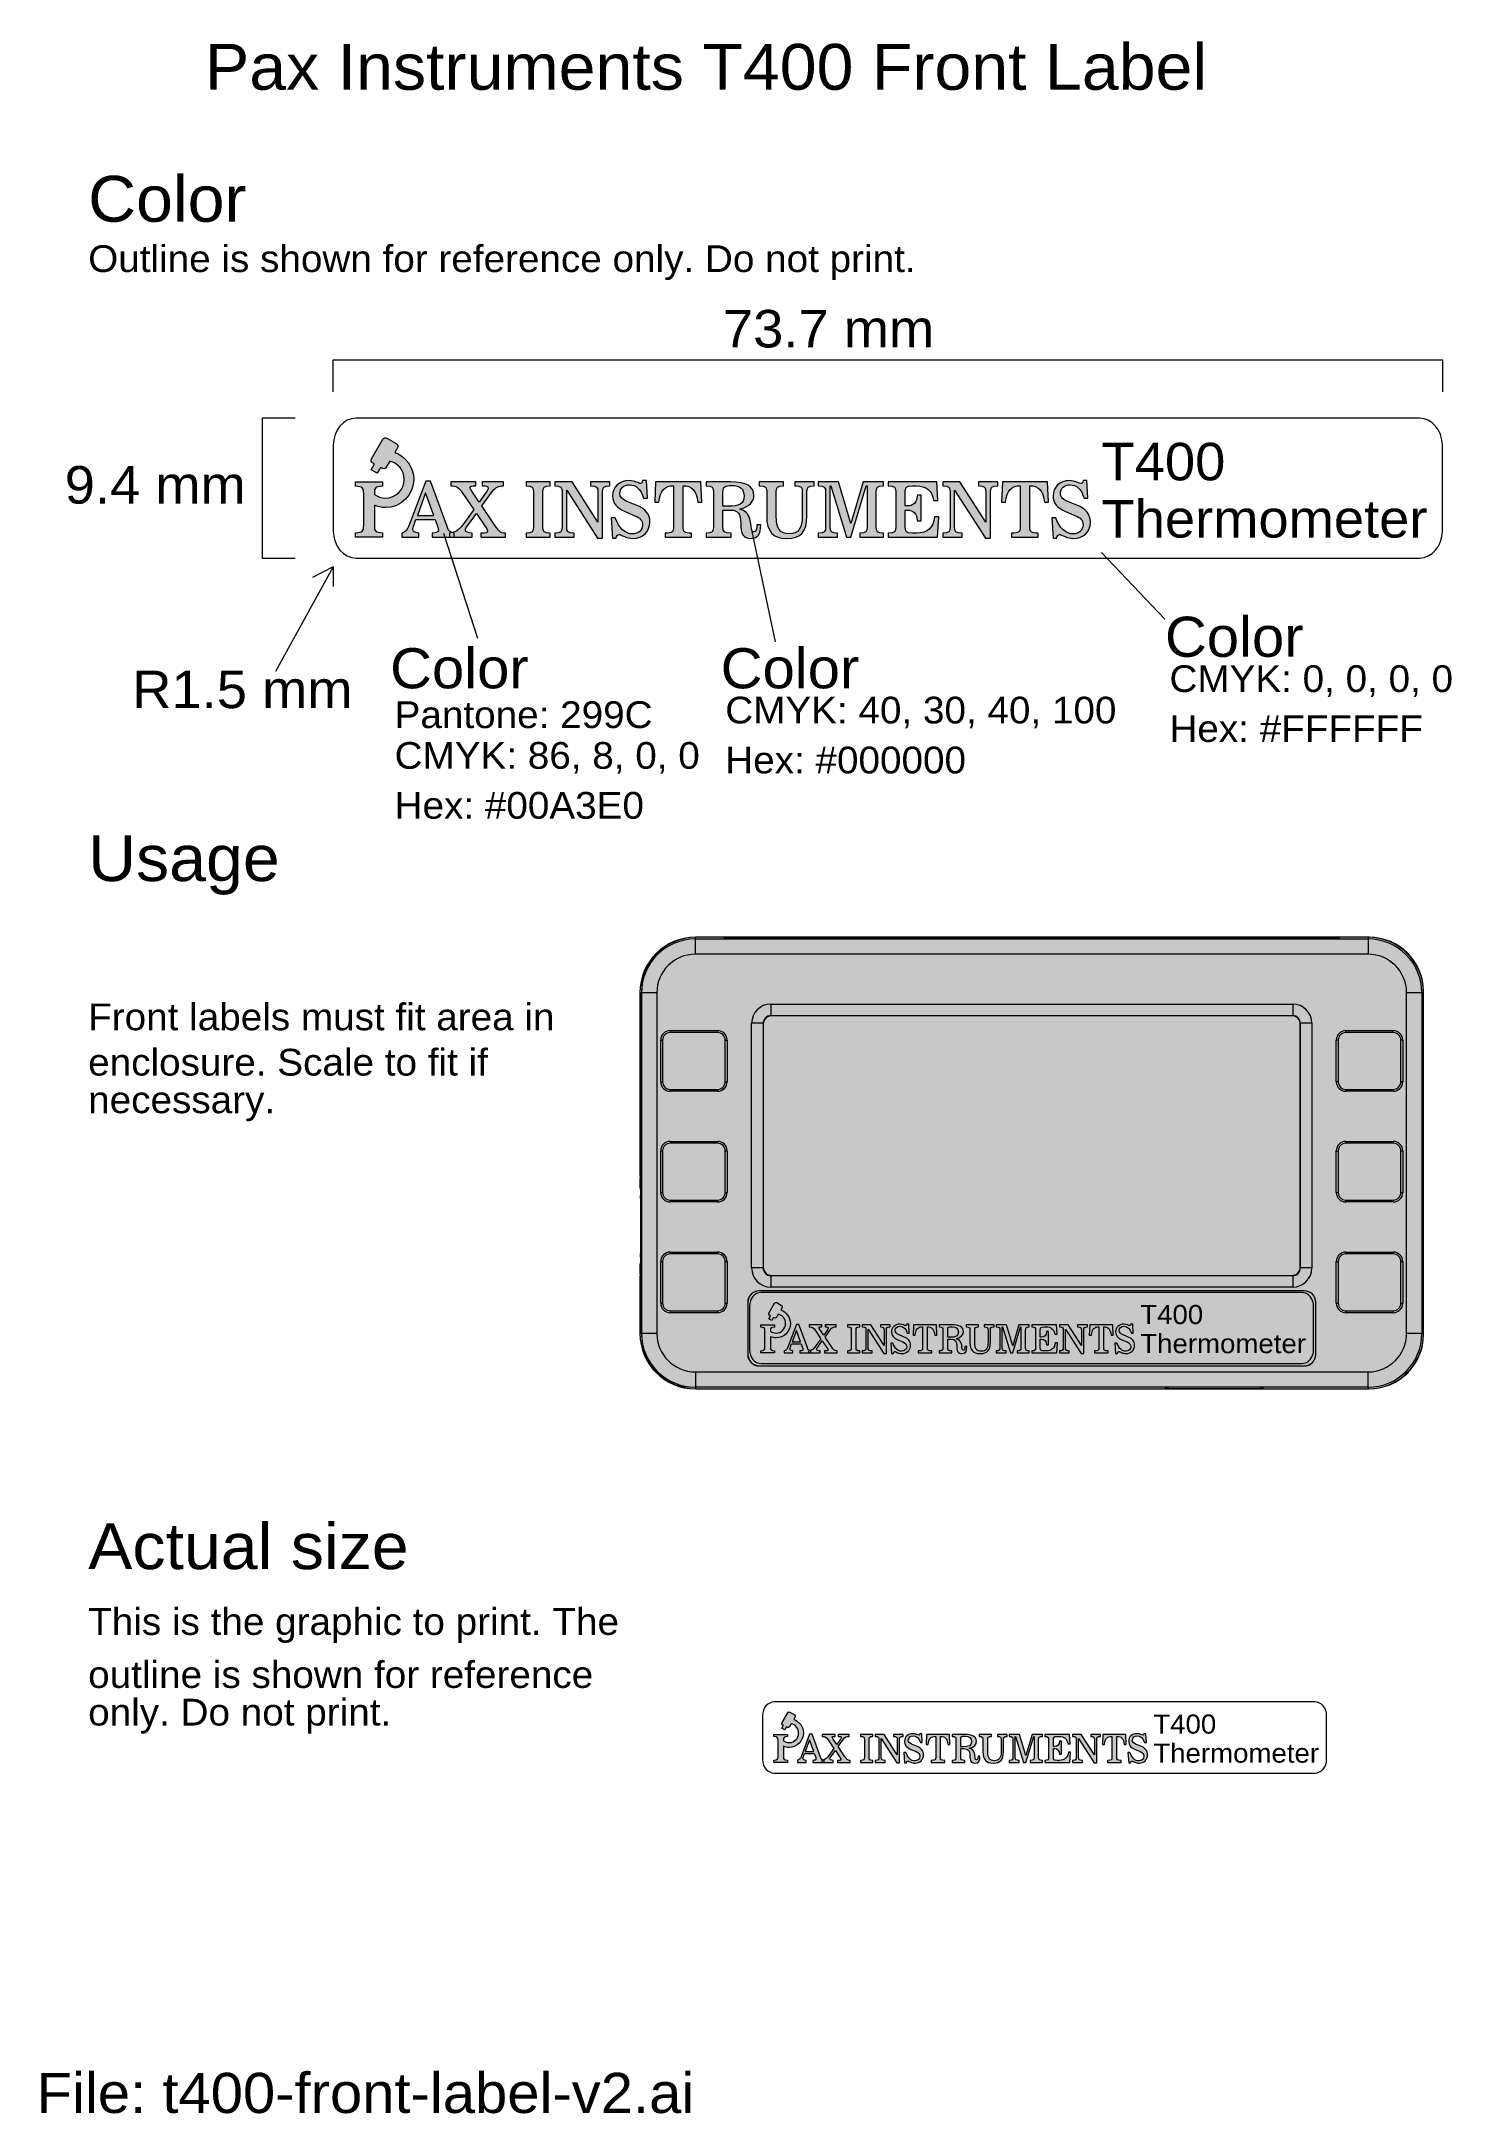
# Model space of a CAD drawing. Header units: inches. Extents: x -97 to 88, y -139 to 132.
import ezdxf

# ---------------------------------------------------------------- set-up
doc = ezdxf.new("R2010")
doc.units = ezdxf.units.IN
doc.header["$MEASUREMENT"] = 0
doc.layers.add('svg4583', color=7, linetype='Continuous')

msp = doc.modelspace()

# ---------------------------------------------------------------- texts
at = {"layer": 'svg4583', "color": 7, "true_color": 0xffffff, "attachment_point": 7}
for s, insert, char_height in [('\\fArial|b0|i0|c0|p34;\\W1.03568;Pax Instruments T400 Front Label', (-75.49, 125.94), 5.9944), ('\\fArial|b0|i0|c0|p34;\\W1.03568;Color', (-90.78, 108.68), 5.9944), ('\\fArial|b0|i0|c0|p34;\\W1.03568;Outline is shown for reference only. Do not print.', (-90.78, 101.13), 3.4967), ('\\fArial|b0|i0|c0|p34;\\W1.03568;Usage', (-90.78, 20.73), 5.9944), ('\\fArial|b0|i0|c0|p34;\\W1.03568;Front labels must fit area in', (-90.78, 2.98), 3.4967), ('\\fArial|b0|i0|c0|p34;\\W1.03568;enclosure. Scale to fit if', (-90.78, -2.95), 3.4967), ('\\fArial|b0|i0|c0|p34;\\W1.03568;necessary.', (-90.78, -8.87), 3.4967), ('\\fArial|b0|i0|c0|p34;\\W1.03568;Actual size', (-90.78, -67.53), 5.9944), ('\\fArial|b0|i0|c0|p34;\\W1.03568;This is the graphic to print. The', (-90.78, -77.1), 3.4967), ('\\fArial|b0|i0|c0|p34;\\W1.03568;outline is shown for reference', (-90.78, -83.03), 3.4967), ('\\fArial|b0|i0|c0|p34;\\W1.03568;only. Do not print.', (-90.78, -88.95), 3.4967), ('\\fArial|b0|i0|c0|p34;\\W1.03568;File: t400-front-label-v2.ai', (-97.52, -138.64), 5.2451)]:
    msp.add_mtext(s, dxfattribs=dict(at, insert=insert, char_height=char_height))

# ---------------------------------------------------------------- blocks, each defined once
blk = doc.blocks.new('block 5')
at = {"layer": 'svg4583', "color": 7, "true_color": 0xffffff, "char_height": 4.9109, "attachment_point": 7}
for s, insert in [('\\fArial|b0|i0|c0|p34;\\W1.03568;T400', (41.8, 74.87)), ('\\fArial|b0|i0|c0|p34;\\W1.03568;Thermometer', (41.8, 67.39))]:
    blk.add_mtext(s, dxfattribs=dict(at, insert=insert))
blk = doc.blocks.new('block 3')
at = {"layer": 'svg4583', "true_color": 0x00aae7}
h = blk.add_hatch(color=140, dxfattribs=at)
h.dxf.hatch_style = 2
edge = h.paths.add_edge_path()
edge.add_spline(control_points=[(-50.68, 78.58), (-50.68, 78.58), (-50.32, 79.2), (-50.32, 79.2), (-50.21, 79.39), (-50.28, 79.64), (-50.47, 79.75), (-50.47, 79.75), (-51.69, 80.46), (-51.69, 80.46), (-51.88, 80.56), (-52.13, 80.5), (-52.23, 80.31), (-52.23, 80.31), (-53.7, 77.77), (-53.7, 77.77), (-53.81, 77.58), (-53.74, 77.33), (-53.56, 77.23), (-53.56, 77.23), (-53.32, 77.09), (-53.32, 77.09), (-53.32, 77.09), (-53.76, 76.33), (-53.76, 76.33), (-53.76, 76.33), (-52.99, 75.89), (-52.99, 75.89), (-52.99, 75.89), (-52.55, 76.64), (-52.55, 76.64), (-52.55, 76.64), (-52.33, 76.52), (-52.33, 76.52), (-52.14, 76.41), (-51.9, 76.47), (-51.79, 76.66), (-51.79, 76.66), (-51.32, 77.47), (-51.32, 77.47), (-50.24, 77.21), (-49.43, 76.24), (-49.43, 75.08), (-49.43, 73.72), (-50.53, 72.62), (-51.89, 72.62), (-52.43, 72.62), (-52.93, 72.8), (-53.34, 73.1), (-53.34, 73.1), (-53.34, 73.23), (-53.34, 73.23), (-53.34, 73.98), (-53.2, 74.11), (-52.27, 74.16), (-52.27, 74.16), (-52.27, 74.73), (-52.27, 74.73), (-52.27, 74.73), (-55.82, 74.73), (-55.82, 74.73), (-55.82, 74.73), (-55.82, 74.16), (-55.82, 74.16), (-54.88, 74.11), (-54.73, 73.98), (-54.73, 73.23), (-54.73, 73.23), (-54.73, 69.02), (-54.73, 69.02), (-54.73, 68.27), (-54.88, 68.14), (-55.82, 68.09), (-55.82, 68.09), (-55.82, 67.52), (-55.82, 67.52), (-55.82, 67.52), (-52.27, 67.52), (-52.27, 67.52), (-52.27, 67.52), (-52.27, 68.09), (-52.27, 68.09), (-53.2, 68.14), (-53.34, 68.27), (-53.34, 69.02), (-53.34, 69.02), (-53.34, 71.68), (-53.34, 71.68), (-52.9, 71.49), (-52.41, 71.38), (-51.89, 71.38), (-49.85, 71.38), (-48.19, 73.04), (-48.19, 75.08), (-48.19, 76.7), (-49.23, 78.07), (-50.68, 78.58)], knot_values=[0, 0, 0, 0, 0.352778, 0.352778, 0.352778, 0.705556, 0.705556, 0.705556, 1.058333, 1.058333, 1.058333, 1.411111, 1.411111, 1.411111, 1.763889, 1.763889, 1.763889, 2.116667, 2.116667, 2.116667, 2.469444, 2.469444, 2.469444, 2.822222, 2.822222, 2.822222, 3.175, 3.175, 3.175, 3.527778, 3.527778, 3.527778, 3.880556, 3.880556, 3.880556, 4.233333, 4.233333, 4.233333, 4.586111, 4.586111, 4.586111, 4.938889, 4.938889, 4.938889, 5.291667, 5.291667, 5.291667, 5.644444, 5.644444, 5.644444, 5.997222, 5.997222, 5.997222, 6.35, 6.35, 6.35, 6.702778, 6.702778, 6.702778, 7.055556, 7.055556, 7.055556, 7.408333, 7.408333, 7.408333, 7.761111, 7.761111, 7.761111, 8.113889, 8.113889, 8.113889, 8.466667, 8.466667, 8.466667, 8.819444, 8.819444, 8.819444, 9.172222, 9.172222, 9.172222, 9.525, 9.525, 9.525, 9.877778, 9.877778, 9.877778, 10.230556, 10.230556, 10.230556, 10.583333, 10.583333, 10.583333, 10.936111, 10.936111, 10.936111, 11.288889, 11.288889, 11.288889, 11.288889], degree=3, periodic=0)
edge.add_line((-50.68, 78.58), (-50.68, 78.58))
h = blk.add_hatch(color=140, dxfattribs=at)
h.dxf.hatch_style = 2
h.paths.add_polyline_path([(-45.57, 70.34), (-46.63, 73.33), (-47.71, 70.34)])
edge = h.paths.add_edge_path()
edge.add_spline(control_points=[(-49.76, 68.03), (-49.25, 68.13), (-49.05, 68.44), (-48.83, 69.01), (-48.83, 69.01), (-46.6, 74.82), (-46.6, 74.82), (-46.6, 74.82), (-45.99, 74.82), (-45.99, 74.82), (-45.99, 74.82), (-43.83, 68.89), (-43.83, 68.89), (-43.63, 68.34), (-43.43, 68.11), (-42.9, 68.03), (-42.9, 68.03), (-42.9, 67.52), (-42.9, 67.52), (-42.9, 67.52), (-45.79, 67.52), (-45.79, 67.52), (-45.79, 67.52), (-45.79, 68.03), (-45.79, 68.03), (-45.22, 68.06), (-44.96, 68.16), (-44.96, 68.46), (-44.96, 68.55), (-44.99, 68.67), (-45.04, 68.81), (-45.04, 68.81), (-45.4, 69.84), (-45.4, 69.84), (-45.4, 69.84), (-47.9, 69.84), (-47.9, 69.84), (-47.9, 69.84), (-48.18, 69.05), (-48.18, 69.05), (-48.26, 68.83), (-48.31, 68.66), (-48.31, 68.51), (-48.31, 68.22), (-48.08, 68.13), (-47.53, 68.03), (-47.53, 68.03), (-47.53, 67.52), (-47.53, 67.52), (-47.53, 67.52), (-49.76, 67.52), (-49.76, 67.52), (-49.76, 67.52), (-49.76, 68.03), (-49.76, 68.03)], knot_values=[0, 0, 0, 0, 1, 1, 1, 2, 2, 2, 3, 3, 3, 4, 4, 4, 5, 5, 5, 6, 6, 6, 7, 7, 7, 8, 8, 8, 9, 9, 9, 10, 10, 10, 11, 11, 11, 12, 12, 12, 13, 13, 13, 14, 14, 14, 15, 15, 15, 16, 16, 16, 17, 17, 17, 18, 18, 18, 18], degree=3, periodic=1)
h = blk.add_hatch(color=140, dxfattribs=at)
h.dxf.hatch_style = 2
edge = h.paths.add_edge_path()
edge.add_spline(control_points=[(-43.49, 68.03), (-42.43, 68.19), (-42.11, 68.7), (-41.65, 69.32), (-41.65, 69.32), (-40.34, 71.13), (-40.34, 71.13), (-40.34, 71.13), (-41.83, 73.36), (-41.83, 73.36), (-42.26, 73.98), (-42.69, 74.25), (-43.33, 74.23), (-43.33, 74.23), (-43.33, 74.73), (-43.33, 74.73), (-43.33, 74.73), (-40.08, 74.73), (-40.08, 74.73), (-40.08, 74.73), (-40.08, 74.23), (-40.08, 74.23), (-40.58, 74.24), (-40.81, 74.18), (-40.81, 74.02), (-40.81, 73.92), (-40.73, 73.75), (-40.58, 73.52), (-40.58, 73.52), (-39.63, 72.1), (-39.63, 72.1), (-39.63, 72.1), (-38.79, 73.25), (-38.79, 73.25), (-38.55, 73.57), (-38.44, 73.82), (-38.44, 73.93), (-38.44, 74.16), (-38.71, 74.24), (-39.24, 74.23), (-39.24, 74.23), (-39.24, 74.73), (-39.24, 74.73), (-39.24, 74.73), (-36.44, 74.73), (-36.44, 74.73), (-36.44, 74.73), (-36.44, 74.23), (-36.44, 74.23), (-37.06, 74.24), (-37.53, 74.01), (-37.88, 73.53), (-37.88, 73.53), (-39.29, 71.6), (-39.29, 71.6), (-39.29, 71.6), (-37.52, 69.01), (-37.52, 69.01), (-37.11, 68.41), (-36.9, 68.03), (-36.19, 68.03), (-36.19, 68.03), (-36.19, 67.52), (-36.19, 67.52), (-36.19, 67.52), (-39.4, 67.52), (-39.4, 67.52), (-39.4, 67.52), (-39.4, 68.03), (-39.4, 68.03), (-38.8, 68.03), (-38.54, 68.05), (-38.54, 68.28), (-38.54, 68.37), (-38.6, 68.56), (-38.72, 68.74), (-38.72, 68.74), (-39.98, 70.62), (-39.98, 70.62), (-39.98, 70.62), (-41.17, 68.98), (-41.17, 68.98), (-41.34, 68.75), (-41.41, 68.57), (-41.41, 68.42), (-41.41, 68.17), (-41.13, 68.09), (-40.53, 68.03), (-40.53, 68.03), (-40.53, 67.52), (-40.53, 67.52), (-40.53, 67.52), (-43.49, 67.52), (-43.49, 67.52), (-43.49, 67.52), (-43.49, 68.03), (-43.49, 68.03)], knot_values=[0, 0, 0, 0, 1, 1, 1, 2, 2, 2, 3, 3, 3, 4, 4, 4, 5, 5, 5, 6, 6, 6, 7, 7, 7, 8, 8, 8, 9, 9, 9, 10, 10, 10, 11, 11, 11, 12, 12, 12, 13, 13, 13, 14, 14, 14, 15, 15, 15, 16, 16, 16, 17, 17, 17, 18, 18, 18, 19, 19, 19, 20, 20, 20, 21, 21, 21, 22, 22, 22, 23, 23, 23, 24, 24, 24, 25, 25, 25, 26, 26, 26, 27, 27, 27, 28, 28, 28, 29, 29, 29, 30, 30, 30, 31, 31, 31, 32, 32, 32, 32], degree=3, periodic=1)
at = {"layer": 'svg4583', "true_color": 0xffffff}
h = blk.add_hatch(color=7, dxfattribs=at)
h.dxf.hatch_style = 2
edge = h.paths.add_edge_path()
edge.add_spline(control_points=[(-30.32, 74.23), (-31.15, 74.18), (-31.28, 74.07), (-31.28, 73.4), (-31.28, 73.4), (-31.28, 68.86), (-31.28, 68.86), (-31.28, 68.19), (-31.15, 68.08), (-30.32, 68.03), (-30.32, 68.03), (-30.32, 67.52), (-30.32, 67.52), (-30.32, 67.52), (-33.49, 67.52), (-33.49, 67.52), (-33.49, 67.52), (-33.49, 68.03), (-33.49, 68.03), (-32.66, 68.08), (-32.52, 68.19), (-32.52, 68.86), (-32.52, 68.86), (-32.52, 73.4), (-32.52, 73.4), (-32.52, 74.07), (-32.66, 74.18), (-33.49, 74.23), (-33.49, 74.23), (-33.49, 74.73), (-33.49, 74.73), (-33.49, 74.73), (-30.32, 74.73), (-30.32, 74.73), (-30.32, 74.73), (-30.32, 74.23), (-30.32, 74.23)], knot_values=[0, 0, 0, 0, 1, 1, 1, 2, 2, 2, 3, 3, 3, 4, 4, 4, 5, 5, 5, 6, 6, 6, 7, 7, 7, 8, 8, 8, 9, 9, 9, 10, 10, 10, 11, 11, 11, 12, 12, 12, 12], degree=3, periodic=1)
h = blk.add_hatch(color=7, dxfattribs=at)
h.dxf.hatch_style = 2
edge = h.paths.add_edge_path()
edge.add_spline(control_points=[(-24.09, 73.4), (-24.09, 74.07), (-24.21, 74.18), (-25.05, 74.23), (-25.05, 74.23), (-25.05, 74.73), (-25.05, 74.73), (-25.05, 74.73), (-22.51, 74.73), (-22.51, 74.73), (-22.51, 74.73), (-22.51, 74.23), (-22.51, 74.23), (-23.34, 74.18), (-23.48, 74.07), (-23.48, 73.4), (-23.48, 73.4), (-23.48, 67.4), (-23.48, 67.4), (-23.48, 67.4), (-24.15, 67.4), (-24.15, 67.4), (-24.15, 67.4), (-28.17, 73.65), (-28.17, 73.65), (-28.17, 73.65), (-28.17, 68.86), (-28.17, 68.86), (-28.17, 68.19), (-28.03, 68.08), (-27.2, 68.03), (-27.2, 68.03), (-27.2, 67.52), (-27.2, 67.52), (-27.2, 67.52), (-29.73, 67.52), (-29.73, 67.52), (-29.73, 67.52), (-29.73, 68.03), (-29.73, 68.03), (-28.9, 68.08), (-28.77, 68.19), (-28.77, 68.86), (-28.77, 68.86), (-28.77, 73.4), (-28.77, 73.4), (-28.77, 74.07), (-28.9, 74.18), (-29.73, 74.23), (-29.73, 74.23), (-29.73, 74.73), (-29.73, 74.73), (-29.73, 74.73), (-27.48, 74.73), (-27.48, 74.73), (-27.48, 74.73), (-24.09, 69.47), (-24.09, 69.47), (-24.09, 69.47), (-24.09, 73.4), (-24.09, 73.4)], knot_values=[0, 0, 0, 0, 1, 1, 1, 2, 2, 2, 3, 3, 3, 4, 4, 4, 5, 5, 5, 6, 6, 6, 7, 7, 7, 8, 8, 8, 9, 9, 9, 10, 10, 10, 11, 11, 11, 12, 12, 12, 13, 13, 13, 14, 14, 14, 15, 15, 15, 16, 16, 16, 17, 17, 17, 18, 18, 18, 19, 19, 19, 20, 20, 20, 20], degree=3, periodic=1)
h = blk.add_hatch(color=7, dxfattribs=at)
h.dxf.hatch_style = 2
edge = h.paths.add_edge_path()
edge.add_spline(control_points=[(-22.36, 70.06), (-22.36, 70.06), (-21.84, 70.06), (-21.84, 70.06), (-21.32, 68.65), (-20.51, 67.93), (-19.56, 67.93), (-18.8, 67.93), (-18.26, 68.44), (-18.26, 69.13), (-18.26, 69.72), (-18.57, 70.04), (-19.24, 70.32), (-19.24, 70.32), (-20.53, 70.87), (-20.53, 70.87), (-21.64, 71.34), (-22.17, 71.97), (-22.17, 72.91), (-22.17, 74.09), (-21.31, 74.91), (-20.02, 74.91), (-19.25, 74.91), (-18.77, 74.53), (-18.46, 74.53), (-18.35, 74.53), (-18.29, 74.65), (-18.25, 74.91), (-18.25, 74.91), (-17.74, 74.91), (-17.74, 74.91), (-17.74, 74.91), (-17.62, 72.61), (-17.62, 72.61), (-17.62, 72.61), (-18.12, 72.61), (-18.12, 72.61), (-18.48, 73.79), (-19.08, 74.36), (-19.97, 74.36), (-20.71, 74.36), (-21.22, 73.91), (-21.22, 73.26), (-21.22, 72.76), (-20.96, 72.48), (-20.38, 72.24), (-20.38, 72.24), (-19.07, 71.7), (-19.07, 71.7), (-17.85, 71.2), (-17.29, 70.51), (-17.29, 69.48), (-17.29, 68.25), (-18.23, 67.35), (-19.48, 67.35), (-19.91, 67.35), (-20.28, 67.43), (-20.6, 67.58), (-20.98, 67.75), (-21.2, 67.87), (-21.32, 67.87), (-21.51, 67.87), (-21.65, 67.7), (-21.7, 67.38), (-21.7, 67.38), (-22.17, 67.38), (-22.17, 67.38), (-22.17, 67.38), (-22.36, 70.06), (-22.36, 70.06)], knot_values=[0, 0, 0, 0, 1, 1, 1, 2, 2, 2, 3, 3, 3, 4, 4, 4, 5, 5, 5, 6, 6, 6, 7, 7, 7, 8, 8, 8, 9, 9, 9, 10, 10, 10, 11, 11, 11, 12, 12, 12, 13, 13, 13, 14, 14, 14, 15, 15, 15, 16, 16, 16, 17, 17, 17, 18, 18, 18, 19, 19, 19, 20, 20, 20, 21, 21, 21, 22, 22, 22, 23, 23, 23, 23], degree=3, periodic=1)
h = blk.add_hatch(color=7, dxfattribs=at)
h.dxf.hatch_style = 2
edge = h.paths.add_edge_path()
edge.add_spline(control_points=[(-10.5, 72.1), (-10.5, 72.1), (-11.02, 72.1), (-11.02, 72.1), (-11.22, 73.62), (-11.79, 74.29), (-12.95, 74.23), (-12.95, 74.23), (-12.95, 68.86), (-12.95, 68.86), (-12.95, 68.16), (-12.77, 68.08), (-11.83, 68.03), (-11.83, 68.03), (-11.83, 67.52), (-11.83, 67.52), (-11.83, 67.52), (-15.31, 67.52), (-15.31, 67.52), (-15.31, 67.52), (-15.31, 68.03), (-15.31, 68.03), (-14.37, 68.08), (-14.18, 68.16), (-14.18, 68.86), (-14.18, 68.86), (-14.18, 74.23), (-14.18, 74.23), (-15.34, 74.29), (-15.92, 73.62), (-16.12, 72.1), (-16.12, 72.1), (-16.64, 72.1), (-16.64, 72.1), (-16.64, 72.1), (-16.54, 74.73), (-16.54, 74.73), (-16.54, 74.73), (-10.61, 74.73), (-10.61, 74.73), (-10.61, 74.73), (-10.5, 72.1), (-10.5, 72.1)], knot_values=[0, 0, 0, 0, 1, 1, 1, 2, 2, 2, 3, 3, 3, 4, 4, 4, 5, 5, 5, 6, 6, 6, 7, 7, 7, 8, 8, 8, 9, 9, 9, 10, 10, 10, 11, 11, 11, 12, 12, 12, 13, 13, 13, 14, 14, 14, 14], degree=3, periodic=1)
h = blk.add_hatch(color=7, dxfattribs=at)
h.dxf.hatch_style = 2
edge = h.paths.add_edge_path()
edge.add_spline(control_points=[(-7.73, 71.56), (-7.73, 71.56), (-7.08, 71.56), (-7.08, 71.56), (-5.61, 71.56), (-4.97, 71.84), (-4.97, 72.86), (-4.97, 73.83), (-5.49, 74.27), (-6.6, 74.27), (-7.5, 74.27), (-7.73, 74.13), (-7.73, 73.42), (-7.73, 73.42), (-7.73, 71.56), (-7.73, 71.56)], knot_values=[0, 0, 0, 0, 1, 1, 1, 2, 2, 2, 3, 3, 3, 4, 4, 4, 5, 5, 5, 5], degree=3, periodic=1)
edge = h.paths.add_edge_path()
edge.add_spline(control_points=[(-6.66, 68.03), (-6.66, 68.03), (-6.66, 67.52), (-6.66, 67.52), (-6.66, 67.52), (-9.93, 67.52), (-9.93, 67.52), (-9.93, 67.52), (-9.93, 68.03), (-9.93, 68.03), (-9.1, 68.08), (-8.97, 68.19), (-8.97, 68.86), (-8.97, 68.86), (-8.97, 73.4), (-8.97, 73.4), (-8.97, 74.07), (-9.1, 74.18), (-9.93, 74.23), (-9.93, 74.23), (-9.93, 74.73), (-9.93, 74.73), (-9.93, 74.73), (-6.76, 74.73), (-6.76, 74.73), (-4.69, 74.73), (-3.68, 74.16), (-3.68, 72.96), (-3.68, 72.12), (-4.31, 71.52), (-5.54, 71.18), (-4.83, 70.98), (-4.39, 70.57), (-4.21, 69.91), (-4.07, 69.39), (-4.06, 68.96), (-4.01, 68.63), (-3.97, 68.32), (-3.91, 68.19), (-3.71, 68.19), (-3.43, 68.19), (-3.25, 68.51), (-3.28, 69.12), (-3.28, 69.12), (-2.79, 69.12), (-2.79, 69.12), (-2.76, 67.91), (-3.15, 67.35), (-4.09, 67.35), (-4.55, 67.35), (-4.89, 67.51), (-5.11, 67.83), (-5.35, 68.19), (-5.36, 68.68), (-5.4, 69.31), (-5.47, 70.58), (-5.67, 71.06), (-6.86, 71.06), (-6.86, 71.06), (-7.73, 71.06), (-7.73, 71.06), (-7.73, 71.06), (-7.73, 68.86), (-7.73, 68.86), (-7.73, 68.18), (-7.56, 68.09), (-6.66, 68.03)], knot_values=[0, 0, 0, 0, 0.352778, 0.352778, 0.352778, 0.705556, 0.705556, 0.705556, 1.058333, 1.058333, 1.058333, 1.411111, 1.411111, 1.411111, 1.763889, 1.763889, 1.763889, 2.116667, 2.116667, 2.116667, 2.469444, 2.469444, 2.469444, 2.822222, 2.822222, 2.822222, 3.175, 3.175, 3.175, 3.527778, 3.527778, 3.527778, 3.880556, 3.880556, 3.880556, 4.233333, 4.233333, 4.233333, 4.586111, 4.586111, 4.586111, 4.938889, 4.938889, 4.938889, 5.291667, 5.291667, 5.291667, 5.644444, 5.644444, 5.644444, 5.997222, 5.997222, 5.997222, 6.35, 6.35, 6.35, 6.702778, 6.702778, 6.702778, 7.055556, 7.055556, 7.055556, 7.408333, 7.408333, 7.408333, 7.761111, 7.761111, 7.761111, 7.761111], degree=3, periodic=0)
edge.add_line((-6.66, 68.03), (-6.66, 68.03))
h = blk.add_hatch(color=7, dxfattribs=at)
h.dxf.hatch_style = 2
edge = h.paths.add_edge_path()
edge.add_spline(control_points=[(0.94, 67.96), (2.16, 67.96), (2.65, 68.69), (2.65, 70.24), (2.65, 70.24), (2.65, 73.4), (2.65, 73.4), (2.65, 74.07), (2.52, 74.18), (1.69, 74.23), (1.69, 74.23), (1.69, 74.73), (1.69, 74.73), (1.69, 74.73), (4.22, 74.73), (4.22, 74.73), (4.22, 74.73), (4.22, 74.23), (4.22, 74.23), (3.39, 74.18), (3.25, 74.07), (3.25, 73.4), (3.25, 73.4), (3.25, 70.24), (3.25, 70.24), (3.25, 68.25), (2.5, 67.35), (0.62, 67.35), (-1.22, 67.35), (-2.01, 68.25), (-2.01, 70.24), (-2.01, 70.24), (-2.01, 73.4), (-2.01, 73.4), (-2.01, 74.07), (-2.15, 74.18), (-2.98, 74.23), (-2.98, 74.23), (-2.98, 74.73), (-2.98, 74.73), (-2.98, 74.73), (0.19, 74.73), (0.19, 74.73), (0.19, 74.73), (0.19, 74.23), (0.19, 74.23), (-0.64, 74.18), (-0.77, 74.07), (-0.77, 73.4), (-0.77, 73.4), (-0.77, 70.24), (-0.77, 70.24), (-0.77, 68.69), (-0.29, 67.96), (0.94, 67.96)], knot_values=[0, 0, 0, 0, 0.352778, 0.352778, 0.352778, 0.705556, 0.705556, 0.705556, 1.058333, 1.058333, 1.058333, 1.411111, 1.411111, 1.411111, 1.763889, 1.763889, 1.763889, 2.116667, 2.116667, 2.116667, 2.469444, 2.469444, 2.469444, 2.822222, 2.822222, 2.822222, 3.175, 3.175, 3.175, 3.527778, 3.527778, 3.527778, 3.880556, 3.880556, 3.880556, 4.233333, 4.233333, 4.233333, 4.586111, 4.586111, 4.586111, 4.938889, 4.938889, 4.938889, 5.291667, 5.291667, 5.291667, 5.644444, 5.644444, 5.644444, 5.997222, 5.997222, 5.997222, 6.35, 6.35, 6.35, 6.35], degree=3, periodic=0)
edge.add_line((0.94, 67.96), (0.94, 67.96))
h = blk.add_hatch(color=7, dxfattribs=at)
h.dxf.hatch_style = 2
edge = h.paths.add_edge_path()
edge.add_spline(control_points=[(4.74, 68.03), (5.57, 68.08), (5.7, 68.19), (5.7, 68.86), (5.7, 68.86), (5.7, 73.4), (5.7, 73.4), (5.7, 74.07), (5.57, 74.18), (4.74, 74.23), (4.74, 74.23), (4.74, 74.73), (4.74, 74.73), (4.74, 74.73), (7.39, 74.73), (7.39, 74.73), (7.39, 74.73), (9, 69.3), (9, 69.3), (9, 69.3), (10.62, 74.73), (10.62, 74.73), (10.62, 74.73), (13.27, 74.73), (13.27, 74.73), (13.27, 74.73), (13.27, 74.23), (13.27, 74.23), (12.43, 74.18), (12.31, 74.07), (12.31, 73.4), (12.31, 73.4), (12.31, 68.86), (12.31, 68.86), (12.31, 68.19), (12.43, 68.08), (13.27, 68.03), (13.27, 68.03), (13.27, 67.52), (13.27, 67.52), (13.27, 67.52), (10.16, 67.52), (10.16, 67.52), (10.16, 67.52), (10.16, 68.03), (10.16, 68.03), (10.99, 68.08), (11.13, 68.19), (11.13, 68.86), (11.13, 68.86), (11.13, 74.24), (11.13, 74.24), (11.13, 74.24), (11.02, 74.24), (11.02, 74.24), (11.02, 74.24), (9, 67.52), (9, 67.52), (9, 67.52), (8.43, 67.52), (8.43, 67.52), (8.43, 67.52), (6.39, 74.24), (6.39, 74.24), (6.39, 74.24), (6.3, 74.24), (6.3, 74.24), (6.3, 74.24), (6.3, 68.86), (6.3, 68.86), (6.3, 68.19), (6.44, 68.08), (7.27, 68.03), (7.27, 68.03), (7.27, 67.52), (7.27, 67.52), (7.27, 67.52), (4.74, 67.52), (4.74, 67.52), (4.74, 67.52), (4.74, 68.03), (4.74, 68.03)], knot_values=[0, 0, 0, 0, 1, 1, 1, 2, 2, 2, 3, 3, 3, 4, 4, 4, 5, 5, 5, 6, 6, 6, 7, 7, 7, 8, 8, 8, 9, 9, 9, 10, 10, 10, 11, 11, 11, 12, 12, 12, 13, 13, 13, 14, 14, 14, 15, 15, 15, 16, 16, 16, 17, 17, 17, 18, 18, 18, 19, 19, 19, 20, 20, 20, 21, 21, 21, 22, 22, 22, 23, 23, 23, 24, 24, 24, 25, 25, 25, 26, 26, 26, 27, 27, 27, 27], degree=3, periodic=1)
h = blk.add_hatch(color=7, dxfattribs=at)
h.dxf.hatch_style = 2
edge = h.paths.add_edge_path()
edge.add_spline(control_points=[(13.9, 68.03), (14.73, 68.08), (14.87, 68.19), (14.87, 68.86), (14.87, 68.86), (14.87, 73.4), (14.87, 73.4), (14.87, 74.07), (14.73, 74.18), (13.9, 74.23), (13.9, 74.23), (13.9, 74.73), (13.9, 74.73), (13.9, 74.73), (20.26, 74.73), (20.26, 74.73), (20.26, 74.73), (20.4, 72.31), (20.4, 72.31), (20.4, 72.31), (19.85, 72.31), (19.85, 72.31), (19.63, 73.57), (18.85, 74.23), (17.55, 74.23), (17.55, 74.23), (17.06, 74.23), (17.06, 74.23), (16.22, 74.23), (16.1, 74), (16.1, 73.4), (16.1, 73.4), (16.1, 71.59), (16.1, 71.59), (16.1, 71.59), (16.36, 71.59), (16.36, 71.59), (17.2, 71.59), (17.62, 72.03), (17.7, 73.01), (17.7, 73.01), (18.21, 73.01), (18.21, 73.01), (18.21, 73.01), (18.21, 69.63), (18.21, 69.63), (18.21, 69.63), (17.7, 69.63), (17.7, 69.63), (17.62, 70.61), (17.2, 71.06), (16.36, 71.06), (16.36, 71.06), (16.1, 71.06), (16.1, 71.06), (16.1, 71.06), (16.1, 68.86), (16.1, 68.86), (16.1, 68.25), (16.22, 68.03), (17.06, 68.03), (17.06, 68.03), (17.61, 68.03), (17.61, 68.03), (19, 68.03), (19.8, 68.76), (19.95, 70.15), (19.95, 70.15), (20.5, 70.15), (20.5, 70.15), (20.5, 70.15), (20.35, 67.52), (20.35, 67.52), (20.35, 67.52), (13.9, 67.52), (13.9, 67.52), (13.9, 67.52), (13.9, 68.03), (13.9, 68.03)], knot_values=[0, 0, 0, 0, 1, 1, 1, 2, 2, 2, 3, 3, 3, 4, 4, 4, 5, 5, 5, 6, 6, 6, 7, 7, 7, 8, 8, 8, 9, 9, 9, 10, 10, 10, 11, 11, 11, 12, 12, 12, 13, 13, 13, 14, 14, 14, 15, 15, 15, 16, 16, 16, 17, 17, 17, 18, 18, 18, 19, 19, 19, 20, 20, 20, 21, 21, 21, 22, 22, 22, 23, 23, 23, 24, 24, 24, 25, 25, 25, 26, 26, 26, 26], degree=3, periodic=1)
h = blk.add_hatch(color=7, dxfattribs=at)
h.dxf.hatch_style = 2
edge = h.paths.add_edge_path()
edge.add_spline(control_points=[(26.66, 73.4), (26.66, 74.07), (26.53, 74.18), (25.7, 74.23), (25.7, 74.23), (25.7, 74.73), (25.7, 74.73), (25.7, 74.73), (28.23, 74.73), (28.23, 74.73), (28.23, 74.73), (28.23, 74.23), (28.23, 74.23), (27.4, 74.18), (27.27, 74.07), (27.27, 73.4), (27.27, 73.4), (27.27, 67.4), (27.27, 67.4), (27.27, 67.4), (26.6, 67.4), (26.6, 67.4), (26.6, 67.4), (22.58, 73.65), (22.58, 73.65), (22.58, 73.65), (22.58, 68.86), (22.58, 68.86), (22.58, 68.19), (22.72, 68.08), (23.55, 68.03), (23.55, 68.03), (23.55, 67.52), (23.55, 67.52), (23.55, 67.52), (21.02, 67.52), (21.02, 67.52), (21.02, 67.52), (21.02, 68.03), (21.02, 68.03), (21.85, 68.08), (21.98, 68.19), (21.98, 68.86), (21.98, 68.86), (21.98, 73.4), (21.98, 73.4), (21.98, 74.07), (21.85, 74.18), (21.02, 74.23), (21.02, 74.23), (21.02, 74.73), (21.02, 74.73), (21.02, 74.73), (23.27, 74.73), (23.27, 74.73), (23.27, 74.73), (26.66, 69.47), (26.66, 69.47), (26.66, 69.47), (26.66, 73.4), (26.66, 73.4)], knot_values=[0, 0, 0, 0, 1, 1, 1, 2, 2, 2, 3, 3, 3, 4, 4, 4, 5, 5, 5, 6, 6, 6, 7, 7, 7, 8, 8, 8, 9, 9, 9, 10, 10, 10, 11, 11, 11, 12, 12, 12, 13, 13, 13, 14, 14, 14, 15, 15, 15, 16, 16, 16, 17, 17, 17, 18, 18, 18, 19, 19, 19, 20, 20, 20, 20], degree=3, periodic=1)
h = blk.add_hatch(color=7, dxfattribs=at)
h.dxf.hatch_style = 2
edge = h.paths.add_edge_path()
edge.add_spline(control_points=[(34.86, 72.1), (34.86, 72.1), (34.33, 72.1), (34.33, 72.1), (34.14, 73.62), (33.56, 74.29), (32.41, 74.23), (32.41, 74.23), (32.41, 68.86), (32.41, 68.86), (32.41, 68.16), (32.58, 68.08), (33.52, 68.03), (33.52, 68.03), (33.52, 67.52), (33.52, 67.52), (33.52, 67.52), (30.04, 67.52), (30.04, 67.52), (30.04, 67.52), (30.04, 68.03), (30.04, 68.03), (30.98, 68.08), (31.17, 68.16), (31.17, 68.86), (31.17, 68.86), (31.17, 74.23), (31.17, 74.23), (30.01, 74.29), (29.43, 73.62), (29.23, 72.1), (29.23, 72.1), (28.72, 72.1), (28.72, 72.1), (28.72, 72.1), (28.82, 74.73), (28.82, 74.73), (28.82, 74.73), (34.75, 74.73), (34.75, 74.73), (34.75, 74.73), (34.86, 72.1), (34.86, 72.1)], knot_values=[0, 0, 0, 0, 1, 1, 1, 2, 2, 2, 3, 3, 3, 4, 4, 4, 5, 5, 5, 6, 6, 6, 7, 7, 7, 8, 8, 8, 9, 9, 9, 10, 10, 10, 11, 11, 11, 12, 12, 12, 13, 13, 13, 14, 14, 14, 14], degree=3, periodic=1)
h = blk.add_hatch(color=7, dxfattribs=at)
h.dxf.hatch_style = 2
edge = h.paths.add_edge_path()
edge.add_spline(control_points=[(35.28, 70.06), (35.28, 70.06), (35.8, 70.06), (35.8, 70.06), (36.31, 68.65), (37.12, 67.93), (38.07, 67.93), (38.84, 67.93), (39.38, 68.44), (39.38, 69.13), (39.38, 69.72), (39.06, 70.04), (38.4, 70.32), (38.4, 70.32), (37.1, 70.87), (37.1, 70.87), (36, 71.34), (35.46, 71.97), (35.46, 72.91), (35.46, 74.09), (36.32, 74.91), (37.62, 74.91), (38.39, 74.91), (38.86, 74.53), (39.17, 74.53), (39.29, 74.53), (39.35, 74.65), (39.39, 74.91), (39.39, 74.91), (39.89, 74.91), (39.89, 74.91), (39.89, 74.91), (40.01, 72.61), (40.01, 72.61), (40.01, 72.61), (39.52, 72.61), (39.52, 72.61), (39.15, 73.79), (38.56, 74.36), (37.67, 74.36), (36.93, 74.36), (36.41, 73.91), (36.41, 73.26), (36.41, 72.76), (36.68, 72.48), (37.25, 72.24), (37.25, 72.24), (38.57, 71.7), (38.57, 71.7), (39.78, 71.2), (40.35, 70.51), (40.35, 69.48), (40.35, 68.25), (39.41, 67.35), (38.15, 67.35), (37.73, 67.35), (37.35, 67.43), (37.04, 67.58), (36.66, 67.75), (36.43, 67.87), (36.31, 67.87), (36.13, 67.87), (35.99, 67.7), (35.94, 67.38), (35.94, 67.38), (35.46, 67.38), (35.46, 67.38), (35.46, 67.38), (35.28, 70.06), (35.28, 70.06)], knot_values=[0, 0, 0, 0, 1, 1, 1, 2, 2, 2, 3, 3, 3, 4, 4, 4, 5, 5, 5, 6, 6, 6, 7, 7, 7, 8, 8, 8, 9, 9, 9, 10, 10, 10, 11, 11, 11, 12, 12, 12, 13, 13, 13, 14, 14, 14, 15, 15, 15, 16, 16, 16, 17, 17, 17, 18, 18, 18, 19, 19, 19, 20, 20, 20, 21, 21, 21, 22, 22, 22, 23, 23, 23, 23], degree=3, periodic=1)
at = {"layer": 'svg4583', "color": 7, "lineweight": 18, "true_color": 0xffffff}
for points in [[(-58.72, 86.53), (-58.72, 90.69)], [(-58.72, 90.69), (86.39, 90.69)], [(86.39, 90.69), (86.39, 86.53)], [(-63.68, 83.07), (-68.01, 83.07)], [(-68.01, 83.07), (-68.01, 64.78)], [(-44.31, 68.05), (-39.84, 54.29)], [(-3.97, 68.25), (-0.92, 53.82)], [(41.8, 65.49), (50.09, 56.79)], [(-68.01, 64.78), (-63.68, 64.78)], [(-58.72, 63.64), (-66.27, 49.94)], [(-58.72, 63.64), (-61.42, 62.25)], [(-58.72, 63.64), (-58.72, 61.04)]]:
    blk.add_lwpolyline(points, dxfattribs=at)
at = {"layer": 'svg4583', "lineweight": 0}
blk.add_lwpolyline([(-45.57, 70.34), (-46.63, 73.33), (-47.71, 70.34), (-45.57, 70.34)], dxfattribs=at)
at = {"layer": 'svg4583', "color": 7, "lineweight": 5, "true_color": 0xffffff}
blk.add_open_spline([(-55.71, 83.07), (-55.71, 83.07), (83.38, 83.07), (83.38, 83.07), (85.04, 83.07), (86.39, 81.49), (86.39, 79.55), (86.39, 79.55), (86.39, 68.3), (86.39, 68.3), (86.39, 66.36), (85.04, 64.78), (83.38, 64.78), (83.38, 64.78), (-55.71, 64.78), (-55.71, 64.78), (-57.37, 64.78), (-58.72, 66.36), (-58.72, 68.3), (-58.72, 68.3), (-58.72, 79.55), (-58.72, 79.55), (-58.72, 81.49), (-57.37, 83.07), (-55.71, 83.07)], degree=3, knots=[0, 0, 0, 0, 1, 1, 1, 2, 2, 2, 3, 3, 3, 4, 4, 4, 5, 5, 5, 6, 6, 6, 7, 7, 7, 8, 8, 8, 8], dxfattribs=at)
at = {"layer": 'svg4583', "lineweight": 0}
for points, knots in [([(-50.68, 78.58), (-50.68, 78.58), (-50.32, 79.2), (-50.32, 79.2), (-50.21, 79.39), (-50.28, 79.64), (-50.47, 79.75), (-50.47, 79.75), (-51.69, 80.46), (-51.69, 80.46), (-51.88, 80.56), (-52.13, 80.5), (-52.23, 80.31), (-52.23, 80.31), (-53.7, 77.77), (-53.7, 77.77), (-53.81, 77.58), (-53.74, 77.33), (-53.56, 77.23), (-53.56, 77.23), (-53.32, 77.09), (-53.32, 77.09), (-53.32, 77.09), (-53.76, 76.33), (-53.76, 76.33), (-53.76, 76.33), (-52.99, 75.89), (-52.99, 75.89), (-52.99, 75.89), (-52.55, 76.64), (-52.55, 76.64), (-52.55, 76.64), (-52.33, 76.52), (-52.33, 76.52), (-52.14, 76.41), (-51.9, 76.47), (-51.79, 76.66), (-51.79, 76.66), (-51.32, 77.47), (-51.32, 77.47), (-50.24, 77.21), (-49.43, 76.24), (-49.43, 75.08), (-49.43, 73.72), (-50.53, 72.62), (-51.89, 72.62), (-52.43, 72.62), (-52.93, 72.8), (-53.34, 73.1), (-53.34, 73.1), (-53.34, 73.23), (-53.34, 73.23), (-53.34, 73.98), (-53.2, 74.11), (-52.27, 74.16), (-52.27, 74.16), (-52.27, 74.73), (-52.27, 74.73), (-52.27, 74.73), (-55.82, 74.73), (-55.82, 74.73), (-55.82, 74.73), (-55.82, 74.16), (-55.82, 74.16), (-54.88, 74.11), (-54.73, 73.98), (-54.73, 73.23), (-54.73, 73.23), (-54.73, 69.02), (-54.73, 69.02), (-54.73, 68.27), (-54.88, 68.14), (-55.82, 68.09), (-55.82, 68.09), (-55.82, 67.52), (-55.82, 67.52), (-55.82, 67.52), (-52.27, 67.52), (-52.27, 67.52), (-52.27, 67.52), (-52.27, 68.09), (-52.27, 68.09), (-53.2, 68.14), (-53.34, 68.27), (-53.34, 69.02), (-53.34, 69.02), (-53.34, 71.68), (-53.34, 71.68), (-52.9, 71.49), (-52.41, 71.38), (-51.89, 71.38), (-49.85, 71.38), (-48.19, 73.04), (-48.19, 75.08), (-48.19, 76.7), (-49.23, 78.07), (-50.68, 78.58)], [0, 0, 0, 0, 1, 1, 1, 2, 2, 2, 3, 3, 3, 4, 4, 4, 5, 5, 5, 6, 6, 6, 7, 7, 7, 8, 8, 8, 9, 9, 9, 10, 10, 10, 11, 11, 11, 12, 12, 12, 13, 13, 13, 14, 14, 14, 15, 15, 15, 16, 16, 16, 17, 17, 17, 18, 18, 18, 19, 19, 19, 20, 20, 20, 21, 21, 21, 22, 22, 22, 23, 23, 23, 24, 24, 24, 25, 25, 25, 26, 26, 26, 27, 27, 27, 28, 28, 28, 29, 29, 29, 30, 30, 30, 31, 31, 31, 32, 32, 32, 32]), ([(-49.76, 68.03), (-49.25, 68.13), (-49.05, 68.44), (-48.83, 69.01), (-48.83, 69.01), (-46.6, 74.82), (-46.6, 74.82), (-46.6, 74.82), (-45.99, 74.82), (-45.99, 74.82), (-45.99, 74.82), (-43.83, 68.89), (-43.83, 68.89), (-43.63, 68.34), (-43.43, 68.11), (-42.9, 68.03), (-42.9, 68.03), (-42.9, 67.52), (-42.9, 67.52), (-42.9, 67.52), (-45.79, 67.52), (-45.79, 67.52), (-45.79, 67.52), (-45.79, 68.03), (-45.79, 68.03), (-45.22, 68.06), (-44.96, 68.16), (-44.96, 68.46), (-44.96, 68.55), (-44.99, 68.67), (-45.04, 68.81), (-45.04, 68.81), (-45.4, 69.84), (-45.4, 69.84), (-45.4, 69.84), (-47.9, 69.84), (-47.9, 69.84), (-47.9, 69.84), (-48.18, 69.05), (-48.18, 69.05), (-48.26, 68.83), (-48.31, 68.66), (-48.31, 68.51), (-48.31, 68.22), (-48.08, 68.13), (-47.53, 68.03), (-47.53, 68.03), (-47.53, 67.52), (-47.53, 67.52), (-47.53, 67.52), (-49.76, 67.52), (-49.76, 67.52), (-49.76, 67.52), (-49.76, 68.03), (-49.76, 68.03)], [0, 0, 0, 0, 1, 1, 1, 2, 2, 2, 3, 3, 3, 4, 4, 4, 5, 5, 5, 6, 6, 6, 7, 7, 7, 8, 8, 8, 9, 9, 9, 10, 10, 10, 11, 11, 11, 12, 12, 12, 13, 13, 13, 14, 14, 14, 15, 15, 15, 16, 16, 16, 17, 17, 17, 18, 18, 18, 18]), ([(-43.49, 68.03), (-42.43, 68.19), (-42.11, 68.7), (-41.65, 69.32), (-41.65, 69.32), (-40.34, 71.13), (-40.34, 71.13), (-40.34, 71.13), (-41.83, 73.36), (-41.83, 73.36), (-42.26, 73.98), (-42.69, 74.25), (-43.33, 74.23), (-43.33, 74.23), (-43.33, 74.73), (-43.33, 74.73), (-43.33, 74.73), (-40.08, 74.73), (-40.08, 74.73), (-40.08, 74.73), (-40.08, 74.23), (-40.08, 74.23), (-40.58, 74.24), (-40.81, 74.18), (-40.81, 74.02), (-40.81, 73.92), (-40.73, 73.75), (-40.58, 73.52), (-40.58, 73.52), (-39.63, 72.1), (-39.63, 72.1), (-39.63, 72.1), (-38.79, 73.25), (-38.79, 73.25), (-38.55, 73.57), (-38.44, 73.82), (-38.44, 73.93), (-38.44, 74.16), (-38.71, 74.24), (-39.24, 74.23), (-39.24, 74.23), (-39.24, 74.73), (-39.24, 74.73), (-39.24, 74.73), (-36.44, 74.73), (-36.44, 74.73), (-36.44, 74.73), (-36.44, 74.23), (-36.44, 74.23), (-37.06, 74.24), (-37.53, 74.01), (-37.88, 73.53), (-37.88, 73.53), (-39.29, 71.6), (-39.29, 71.6), (-39.29, 71.6), (-37.52, 69.01), (-37.52, 69.01), (-37.11, 68.41), (-36.9, 68.03), (-36.19, 68.03), (-36.19, 68.03), (-36.19, 67.52), (-36.19, 67.52), (-36.19, 67.52), (-39.4, 67.52), (-39.4, 67.52), (-39.4, 67.52), (-39.4, 68.03), (-39.4, 68.03), (-38.8, 68.03), (-38.54, 68.05), (-38.54, 68.28), (-38.54, 68.37), (-38.6, 68.56), (-38.72, 68.74), (-38.72, 68.74), (-39.98, 70.62), (-39.98, 70.62), (-39.98, 70.62), (-41.17, 68.98), (-41.17, 68.98), (-41.34, 68.75), (-41.41, 68.57), (-41.41, 68.42), (-41.41, 68.17), (-41.13, 68.09), (-40.53, 68.03), (-40.53, 68.03), (-40.53, 67.52), (-40.53, 67.52), (-40.53, 67.52), (-43.49, 67.52), (-43.49, 67.52), (-43.49, 67.52), (-43.49, 68.03), (-43.49, 68.03)], [0, 0, 0, 0, 1, 1, 1, 2, 2, 2, 3, 3, 3, 4, 4, 4, 5, 5, 5, 6, 6, 6, 7, 7, 7, 8, 8, 8, 9, 9, 9, 10, 10, 10, 11, 11, 11, 12, 12, 12, 13, 13, 13, 14, 14, 14, 15, 15, 15, 16, 16, 16, 17, 17, 17, 18, 18, 18, 19, 19, 19, 20, 20, 20, 21, 21, 21, 22, 22, 22, 23, 23, 23, 24, 24, 24, 25, 25, 25, 26, 26, 26, 27, 27, 27, 28, 28, 28, 29, 29, 29, 30, 30, 30, 31, 31, 31, 32, 32, 32, 32]), ([(-30.32, 74.23), (-31.15, 74.18), (-31.28, 74.07), (-31.28, 73.4), (-31.28, 73.4), (-31.28, 68.86), (-31.28, 68.86), (-31.28, 68.19), (-31.15, 68.08), (-30.32, 68.03), (-30.32, 68.03), (-30.32, 67.52), (-30.32, 67.52), (-30.32, 67.52), (-33.49, 67.52), (-33.49, 67.52), (-33.49, 67.52), (-33.49, 68.03), (-33.49, 68.03), (-32.66, 68.08), (-32.52, 68.19), (-32.52, 68.86), (-32.52, 68.86), (-32.52, 73.4), (-32.52, 73.4), (-32.52, 74.07), (-32.66, 74.18), (-33.49, 74.23), (-33.49, 74.23), (-33.49, 74.73), (-33.49, 74.73), (-33.49, 74.73), (-30.32, 74.73), (-30.32, 74.73), (-30.32, 74.73), (-30.32, 74.23), (-30.32, 74.23)], [0, 0, 0, 0, 1, 1, 1, 2, 2, 2, 3, 3, 3, 4, 4, 4, 5, 5, 5, 6, 6, 6, 7, 7, 7, 8, 8, 8, 9, 9, 9, 10, 10, 10, 11, 11, 11, 12, 12, 12, 12]), ([(-24.09, 73.4), (-24.09, 74.07), (-24.21, 74.18), (-25.05, 74.23), (-25.05, 74.23), (-25.05, 74.73), (-25.05, 74.73), (-25.05, 74.73), (-22.51, 74.73), (-22.51, 74.73), (-22.51, 74.73), (-22.51, 74.23), (-22.51, 74.23), (-23.34, 74.18), (-23.48, 74.07), (-23.48, 73.4), (-23.48, 73.4), (-23.48, 67.4), (-23.48, 67.4), (-23.48, 67.4), (-24.15, 67.4), (-24.15, 67.4), (-24.15, 67.4), (-28.17, 73.65), (-28.17, 73.65), (-28.17, 73.65), (-28.17, 68.86), (-28.17, 68.86), (-28.17, 68.19), (-28.03, 68.08), (-27.2, 68.03), (-27.2, 68.03), (-27.2, 67.52), (-27.2, 67.52), (-27.2, 67.52), (-29.73, 67.52), (-29.73, 67.52), (-29.73, 67.52), (-29.73, 68.03), (-29.73, 68.03), (-28.9, 68.08), (-28.77, 68.19), (-28.77, 68.86), (-28.77, 68.86), (-28.77, 73.4), (-28.77, 73.4), (-28.77, 74.07), (-28.9, 74.18), (-29.73, 74.23), (-29.73, 74.23), (-29.73, 74.73), (-29.73, 74.73), (-29.73, 74.73), (-27.48, 74.73), (-27.48, 74.73), (-27.48, 74.73), (-24.09, 69.47), (-24.09, 69.47), (-24.09, 69.47), (-24.09, 73.4), (-24.09, 73.4)], [0, 0, 0, 0, 1, 1, 1, 2, 2, 2, 3, 3, 3, 4, 4, 4, 5, 5, 5, 6, 6, 6, 7, 7, 7, 8, 8, 8, 9, 9, 9, 10, 10, 10, 11, 11, 11, 12, 12, 12, 13, 13, 13, 14, 14, 14, 15, 15, 15, 16, 16, 16, 17, 17, 17, 18, 18, 18, 19, 19, 19, 20, 20, 20, 20]), ([(-22.36, 70.06), (-22.36, 70.06), (-21.84, 70.06), (-21.84, 70.06), (-21.32, 68.65), (-20.51, 67.93), (-19.56, 67.93), (-18.8, 67.93), (-18.26, 68.44), (-18.26, 69.13), (-18.26, 69.72), (-18.57, 70.04), (-19.24, 70.32), (-19.24, 70.32), (-20.53, 70.87), (-20.53, 70.87), (-21.64, 71.34), (-22.17, 71.97), (-22.17, 72.91), (-22.17, 74.09), (-21.31, 74.91), (-20.02, 74.91), (-19.25, 74.91), (-18.77, 74.53), (-18.46, 74.53), (-18.35, 74.53), (-18.29, 74.65), (-18.25, 74.91), (-18.25, 74.91), (-17.74, 74.91), (-17.74, 74.91), (-17.74, 74.91), (-17.62, 72.61), (-17.62, 72.61), (-17.62, 72.61), (-18.12, 72.61), (-18.12, 72.61), (-18.48, 73.79), (-19.08, 74.36), (-19.97, 74.36), (-20.71, 74.36), (-21.22, 73.91), (-21.22, 73.26), (-21.22, 72.76), (-20.96, 72.48), (-20.38, 72.24), (-20.38, 72.24), (-19.07, 71.7), (-19.07, 71.7), (-17.85, 71.2), (-17.29, 70.51), (-17.29, 69.48), (-17.29, 68.25), (-18.23, 67.35), (-19.48, 67.35), (-19.91, 67.35), (-20.28, 67.43), (-20.6, 67.58), (-20.98, 67.75), (-21.2, 67.87), (-21.32, 67.87), (-21.51, 67.87), (-21.65, 67.7), (-21.7, 67.38), (-21.7, 67.38), (-22.17, 67.38), (-22.17, 67.38), (-22.17, 67.38), (-22.36, 70.06), (-22.36, 70.06)], [0, 0, 0, 0, 1, 1, 1, 2, 2, 2, 3, 3, 3, 4, 4, 4, 5, 5, 5, 6, 6, 6, 7, 7, 7, 8, 8, 8, 9, 9, 9, 10, 10, 10, 11, 11, 11, 12, 12, 12, 13, 13, 13, 14, 14, 14, 15, 15, 15, 16, 16, 16, 17, 17, 17, 18, 18, 18, 19, 19, 19, 20, 20, 20, 21, 21, 21, 22, 22, 22, 23, 23, 23, 23]), ([(-10.5, 72.1), (-10.5, 72.1), (-11.02, 72.1), (-11.02, 72.1), (-11.22, 73.62), (-11.79, 74.29), (-12.95, 74.23), (-12.95, 74.23), (-12.95, 68.86), (-12.95, 68.86), (-12.95, 68.16), (-12.77, 68.08), (-11.83, 68.03), (-11.83, 68.03), (-11.83, 67.52), (-11.83, 67.52), (-11.83, 67.52), (-15.31, 67.52), (-15.31, 67.52), (-15.31, 67.52), (-15.31, 68.03), (-15.31, 68.03), (-14.37, 68.08), (-14.18, 68.16), (-14.18, 68.86), (-14.18, 68.86), (-14.18, 74.23), (-14.18, 74.23), (-15.34, 74.29), (-15.92, 73.62), (-16.12, 72.1), (-16.12, 72.1), (-16.64, 72.1), (-16.64, 72.1), (-16.64, 72.1), (-16.54, 74.73), (-16.54, 74.73), (-16.54, 74.73), (-10.61, 74.73), (-10.61, 74.73), (-10.61, 74.73), (-10.5, 72.1), (-10.5, 72.1)], [0, 0, 0, 0, 1, 1, 1, 2, 2, 2, 3, 3, 3, 4, 4, 4, 5, 5, 5, 6, 6, 6, 7, 7, 7, 8, 8, 8, 9, 9, 9, 10, 10, 10, 11, 11, 11, 12, 12, 12, 13, 13, 13, 14, 14, 14, 14]), ([(-6.66, 68.03), (-6.66, 68.03), (-6.66, 67.52), (-6.66, 67.52), (-6.66, 67.52), (-9.93, 67.52), (-9.93, 67.52), (-9.93, 67.52), (-9.93, 68.03), (-9.93, 68.03), (-9.1, 68.08), (-8.97, 68.19), (-8.97, 68.86), (-8.97, 68.86), (-8.97, 73.4), (-8.97, 73.4), (-8.97, 74.07), (-9.1, 74.18), (-9.93, 74.23), (-9.93, 74.23), (-9.93, 74.73), (-9.93, 74.73), (-9.93, 74.73), (-6.76, 74.73), (-6.76, 74.73), (-4.69, 74.73), (-3.68, 74.16), (-3.68, 72.96), (-3.68, 72.12), (-4.31, 71.52), (-5.54, 71.18), (-4.83, 70.98), (-4.39, 70.57), (-4.21, 69.91), (-4.07, 69.39), (-4.06, 68.96), (-4.01, 68.63), (-3.97, 68.32), (-3.91, 68.19), (-3.71, 68.19), (-3.43, 68.19), (-3.25, 68.51), (-3.28, 69.12), (-3.28, 69.12), (-2.79, 69.12), (-2.79, 69.12), (-2.76, 67.91), (-3.15, 67.35), (-4.09, 67.35), (-4.55, 67.35), (-4.89, 67.51), (-5.11, 67.83), (-5.35, 68.19), (-5.36, 68.68), (-5.4, 69.31), (-5.47, 70.58), (-5.67, 71.06), (-6.86, 71.06), (-6.86, 71.06), (-7.73, 71.06), (-7.73, 71.06), (-7.73, 71.06), (-7.73, 68.86), (-7.73, 68.86), (-7.73, 68.18), (-7.56, 68.09), (-6.66, 68.03)], [0, 0, 0, 0, 1, 1, 1, 2, 2, 2, 3, 3, 3, 4, 4, 4, 5, 5, 5, 6, 6, 6, 7, 7, 7, 8, 8, 8, 9, 9, 9, 10, 10, 10, 11, 11, 11, 12, 12, 12, 13, 13, 13, 14, 14, 14, 15, 15, 15, 16, 16, 16, 17, 17, 17, 18, 18, 18, 19, 19, 19, 20, 20, 20, 21, 21, 21, 22, 22, 22, 22]), ([(-7.73, 71.56), (-7.73, 71.56), (-7.08, 71.56), (-7.08, 71.56), (-5.61, 71.56), (-4.97, 71.84), (-4.97, 72.86), (-4.97, 73.83), (-5.49, 74.27), (-6.6, 74.27), (-7.5, 74.27), (-7.73, 74.13), (-7.73, 73.42), (-7.73, 73.42), (-7.73, 71.56), (-7.73, 71.56)], [0, 0, 0, 0, 1, 1, 1, 2, 2, 2, 3, 3, 3, 4, 4, 4, 5, 5, 5, 5]), ([(0.94, 67.96), (2.16, 67.96), (2.65, 68.69), (2.65, 70.24), (2.65, 70.24), (2.65, 73.4), (2.65, 73.4), (2.65, 74.07), (2.52, 74.18), (1.69, 74.23), (1.69, 74.23), (1.69, 74.73), (1.69, 74.73), (1.69, 74.73), (4.22, 74.73), (4.22, 74.73), (4.22, 74.73), (4.22, 74.23), (4.22, 74.23), (3.39, 74.18), (3.25, 74.07), (3.25, 73.4), (3.25, 73.4), (3.25, 70.24), (3.25, 70.24), (3.25, 68.25), (2.5, 67.35), (0.62, 67.35), (-1.22, 67.35), (-2.01, 68.25), (-2.01, 70.24), (-2.01, 70.24), (-2.01, 73.4), (-2.01, 73.4), (-2.01, 74.07), (-2.15, 74.18), (-2.98, 74.23), (-2.98, 74.23), (-2.98, 74.73), (-2.98, 74.73), (-2.98, 74.73), (0.19, 74.73), (0.19, 74.73), (0.19, 74.73), (0.19, 74.23), (0.19, 74.23), (-0.64, 74.18), (-0.77, 74.07), (-0.77, 73.4), (-0.77, 73.4), (-0.77, 70.24), (-0.77, 70.24), (-0.77, 68.69), (-0.29, 67.96), (0.94, 67.96)], [0, 0, 0, 0, 1, 1, 1, 2, 2, 2, 3, 3, 3, 4, 4, 4, 5, 5, 5, 6, 6, 6, 7, 7, 7, 8, 8, 8, 9, 9, 9, 10, 10, 10, 11, 11, 11, 12, 12, 12, 13, 13, 13, 14, 14, 14, 15, 15, 15, 16, 16, 16, 17, 17, 17, 18, 18, 18, 18]), ([(4.74, 68.03), (5.57, 68.08), (5.7, 68.19), (5.7, 68.86), (5.7, 68.86), (5.7, 73.4), (5.7, 73.4), (5.7, 74.07), (5.57, 74.18), (4.74, 74.23), (4.74, 74.23), (4.74, 74.73), (4.74, 74.73), (4.74, 74.73), (7.39, 74.73), (7.39, 74.73), (7.39, 74.73), (9, 69.3), (9, 69.3), (9, 69.3), (10.62, 74.73), (10.62, 74.73), (10.62, 74.73), (13.27, 74.73), (13.27, 74.73), (13.27, 74.73), (13.27, 74.23), (13.27, 74.23), (12.43, 74.18), (12.31, 74.07), (12.31, 73.4), (12.31, 73.4), (12.31, 68.86), (12.31, 68.86), (12.31, 68.19), (12.43, 68.08), (13.27, 68.03), (13.27, 68.03), (13.27, 67.52), (13.27, 67.52), (13.27, 67.52), (10.16, 67.52), (10.16, 67.52), (10.16, 67.52), (10.16, 68.03), (10.16, 68.03), (10.99, 68.08), (11.13, 68.19), (11.13, 68.86), (11.13, 68.86), (11.13, 74.24), (11.13, 74.24), (11.13, 74.24), (11.02, 74.24), (11.02, 74.24), (11.02, 74.24), (9, 67.52), (9, 67.52), (9, 67.52), (8.43, 67.52), (8.43, 67.52), (8.43, 67.52), (6.39, 74.24), (6.39, 74.24), (6.39, 74.24), (6.3, 74.24), (6.3, 74.24), (6.3, 74.24), (6.3, 68.86), (6.3, 68.86), (6.3, 68.19), (6.44, 68.08), (7.27, 68.03), (7.27, 68.03), (7.27, 67.52), (7.27, 67.52), (7.27, 67.52), (4.74, 67.52), (4.74, 67.52), (4.74, 67.52), (4.74, 68.03), (4.74, 68.03)], [0, 0, 0, 0, 1, 1, 1, 2, 2, 2, 3, 3, 3, 4, 4, 4, 5, 5, 5, 6, 6, 6, 7, 7, 7, 8, 8, 8, 9, 9, 9, 10, 10, 10, 11, 11, 11, 12, 12, 12, 13, 13, 13, 14, 14, 14, 15, 15, 15, 16, 16, 16, 17, 17, 17, 18, 18, 18, 19, 19, 19, 20, 20, 20, 21, 21, 21, 22, 22, 22, 23, 23, 23, 24, 24, 24, 25, 25, 25, 26, 26, 26, 27, 27, 27, 27]), ([(13.9, 68.03), (14.73, 68.08), (14.87, 68.19), (14.87, 68.86), (14.87, 68.86), (14.87, 73.4), (14.87, 73.4), (14.87, 74.07), (14.73, 74.18), (13.9, 74.23), (13.9, 74.23), (13.9, 74.73), (13.9, 74.73), (13.9, 74.73), (20.26, 74.73), (20.26, 74.73), (20.26, 74.73), (20.4, 72.31), (20.4, 72.31), (20.4, 72.31), (19.85, 72.31), (19.85, 72.31), (19.63, 73.57), (18.85, 74.23), (17.55, 74.23), (17.55, 74.23), (17.06, 74.23), (17.06, 74.23), (16.22, 74.23), (16.1, 74), (16.1, 73.4), (16.1, 73.4), (16.1, 71.59), (16.1, 71.59), (16.1, 71.59), (16.36, 71.59), (16.36, 71.59), (17.2, 71.59), (17.62, 72.03), (17.7, 73.01), (17.7, 73.01), (18.21, 73.01), (18.21, 73.01), (18.21, 73.01), (18.21, 69.63), (18.21, 69.63), (18.21, 69.63), (17.7, 69.63), (17.7, 69.63), (17.62, 70.61), (17.2, 71.06), (16.36, 71.06), (16.36, 71.06), (16.1, 71.06), (16.1, 71.06), (16.1, 71.06), (16.1, 68.86), (16.1, 68.86), (16.1, 68.25), (16.22, 68.03), (17.06, 68.03), (17.06, 68.03), (17.61, 68.03), (17.61, 68.03), (19, 68.03), (19.8, 68.76), (19.95, 70.15), (19.95, 70.15), (20.5, 70.15), (20.5, 70.15), (20.5, 70.15), (20.35, 67.52), (20.35, 67.52), (20.35, 67.52), (13.9, 67.52), (13.9, 67.52), (13.9, 67.52), (13.9, 68.03), (13.9, 68.03)], [0, 0, 0, 0, 1, 1, 1, 2, 2, 2, 3, 3, 3, 4, 4, 4, 5, 5, 5, 6, 6, 6, 7, 7, 7, 8, 8, 8, 9, 9, 9, 10, 10, 10, 11, 11, 11, 12, 12, 12, 13, 13, 13, 14, 14, 14, 15, 15, 15, 16, 16, 16, 17, 17, 17, 18, 18, 18, 19, 19, 19, 20, 20, 20, 21, 21, 21, 22, 22, 22, 23, 23, 23, 24, 24, 24, 25, 25, 25, 26, 26, 26, 26]), ([(26.66, 73.4), (26.66, 74.07), (26.53, 74.18), (25.7, 74.23), (25.7, 74.23), (25.7, 74.73), (25.7, 74.73), (25.7, 74.73), (28.23, 74.73), (28.23, 74.73), (28.23, 74.73), (28.23, 74.23), (28.23, 74.23), (27.4, 74.18), (27.27, 74.07), (27.27, 73.4), (27.27, 73.4), (27.27, 67.4), (27.27, 67.4), (27.27, 67.4), (26.6, 67.4), (26.6, 67.4), (26.6, 67.4), (22.58, 73.65), (22.58, 73.65), (22.58, 73.65), (22.58, 68.86), (22.58, 68.86), (22.58, 68.19), (22.72, 68.08), (23.55, 68.03), (23.55, 68.03), (23.55, 67.52), (23.55, 67.52), (23.55, 67.52), (21.02, 67.52), (21.02, 67.52), (21.02, 67.52), (21.02, 68.03), (21.02, 68.03), (21.85, 68.08), (21.98, 68.19), (21.98, 68.86), (21.98, 68.86), (21.98, 73.4), (21.98, 73.4), (21.98, 74.07), (21.85, 74.18), (21.02, 74.23), (21.02, 74.23), (21.02, 74.73), (21.02, 74.73), (21.02, 74.73), (23.27, 74.73), (23.27, 74.73), (23.27, 74.73), (26.66, 69.47), (26.66, 69.47), (26.66, 69.47), (26.66, 73.4), (26.66, 73.4)], [0, 0, 0, 0, 1, 1, 1, 2, 2, 2, 3, 3, 3, 4, 4, 4, 5, 5, 5, 6, 6, 6, 7, 7, 7, 8, 8, 8, 9, 9, 9, 10, 10, 10, 11, 11, 11, 12, 12, 12, 13, 13, 13, 14, 14, 14, 15, 15, 15, 16, 16, 16, 17, 17, 17, 18, 18, 18, 19, 19, 19, 20, 20, 20, 20]), ([(34.86, 72.1), (34.86, 72.1), (34.33, 72.1), (34.33, 72.1), (34.14, 73.62), (33.56, 74.29), (32.41, 74.23), (32.41, 74.23), (32.41, 68.86), (32.41, 68.86), (32.41, 68.16), (32.58, 68.08), (33.52, 68.03), (33.52, 68.03), (33.52, 67.52), (33.52, 67.52), (33.52, 67.52), (30.04, 67.52), (30.04, 67.52), (30.04, 67.52), (30.04, 68.03), (30.04, 68.03), (30.98, 68.08), (31.17, 68.16), (31.17, 68.86), (31.17, 68.86), (31.17, 74.23), (31.17, 74.23), (30.01, 74.29), (29.43, 73.62), (29.23, 72.1), (29.23, 72.1), (28.72, 72.1), (28.72, 72.1), (28.72, 72.1), (28.82, 74.73), (28.82, 74.73), (28.82, 74.73), (34.75, 74.73), (34.75, 74.73), (34.75, 74.73), (34.86, 72.1), (34.86, 72.1)], [0, 0, 0, 0, 1, 1, 1, 2, 2, 2, 3, 3, 3, 4, 4, 4, 5, 5, 5, 6, 6, 6, 7, 7, 7, 8, 8, 8, 9, 9, 9, 10, 10, 10, 11, 11, 11, 12, 12, 12, 13, 13, 13, 14, 14, 14, 14]), ([(35.28, 70.06), (35.28, 70.06), (35.8, 70.06), (35.8, 70.06), (36.31, 68.65), (37.12, 67.93), (38.07, 67.93), (38.84, 67.93), (39.38, 68.44), (39.38, 69.13), (39.38, 69.72), (39.06, 70.04), (38.4, 70.32), (38.4, 70.32), (37.1, 70.87), (37.1, 70.87), (36, 71.34), (35.46, 71.97), (35.46, 72.91), (35.46, 74.09), (36.32, 74.91), (37.62, 74.91), (38.39, 74.91), (38.86, 74.53), (39.17, 74.53), (39.29, 74.53), (39.35, 74.65), (39.39, 74.91), (39.39, 74.91), (39.89, 74.91), (39.89, 74.91), (39.89, 74.91), (40.01, 72.61), (40.01, 72.61), (40.01, 72.61), (39.52, 72.61), (39.52, 72.61), (39.15, 73.79), (38.56, 74.36), (37.67, 74.36), (36.93, 74.36), (36.41, 73.91), (36.41, 73.26), (36.41, 72.76), (36.68, 72.48), (37.25, 72.24), (37.25, 72.24), (38.57, 71.7), (38.57, 71.7), (39.78, 71.2), (40.35, 70.51), (40.35, 69.48), (40.35, 68.25), (39.41, 67.35), (38.15, 67.35), (37.73, 67.35), (37.35, 67.43), (37.04, 67.58), (36.66, 67.75), (36.43, 67.87), (36.31, 67.87), (36.13, 67.87), (35.99, 67.7), (35.94, 67.38), (35.94, 67.38), (35.46, 67.38), (35.46, 67.38), (35.46, 67.38), (35.28, 70.06), (35.28, 70.06)], [0, 0, 0, 0, 1, 1, 1, 2, 2, 2, 3, 3, 3, 4, 4, 4, 5, 5, 5, 6, 6, 6, 7, 7, 7, 8, 8, 8, 9, 9, 9, 10, 10, 10, 11, 11, 11, 12, 12, 12, 13, 13, 13, 14, 14, 14, 15, 15, 15, 16, 16, 16, 17, 17, 17, 18, 18, 18, 19, 19, 19, 20, 20, 20, 21, 21, 21, 22, 22, 22, 23, 23, 23, 23])]:
    blk.add_open_spline(points, degree=3, knots=knots, dxfattribs=at)
at = {"layer": 'svg4583'}
blk.add_blockref('block 5', (0, 0), dxfattribs=at)
at = {"layer": 'svg4583', "color": 7, "true_color": 0xffffff, "attachment_point": 7}
for s, insert, char_height in [('\\fArial|b0|i0|c0|p34;\\W1.03568;73.7 mm', (-7.73, 92.25), 4.9109), ('\\fArial|b0|i0|c0|p34;\\W1.03568;9.4 mm', (-93.85, 71.83), 4.9109), ('\\fArial|b0|i0|c0|p34;\\W1.03568;Color', (50.09, 51.79), 5.2451), ('\\fArial|b0|i0|c0|p34;\\W1.03568;Color', (-51.28, 47.67), 5.2451), ('\\fArial|b0|i0|c0|p34;\\W1.03568;Color', (-8.03, 47.67), 5.2451), ('\\fArial|b0|i0|c0|p34;\\W1.03568;R1.5 mm', (-85.01, 45.08), 4.9109), ('\\fArial|b0|i0|c0|p34;\\W1.03568;CMYK: 0, 0, 0, 0', (50.68, 46.61), 3.4967), ('\\fArial|b0|i0|c0|p34;\\W1.03568;Pantone: 299C', (-50.69, 42.5), 3.4967), ('\\fArial|b0|i0|c0|p34;\\W1.03568;CMYK: 40, 30, 40, 100', (-7.43, 42.5), 3.4967), ('\\fArial|b0|i0|c0|p34;\\W1.03568;Hex: #FFFFFF', (50.68, 40.68), 3.4967), ('\\fArial|b0|i0|c0|p34;\\W1.03568;CMYK: 86, 8, 0, 0', (-50.69, 36.57), 3.4967), ('\\fArial|b0|i0|c0|p34;\\W1.03568;Hex: #000000', (-7.43, 36.57), 3.4967), ('\\fArial|b0|i0|c0|p34;\\W1.03568;Hex: #00A3E0', (-50.69, 30.64), 3.4967)]:
    blk.add_mtext(s, dxfattribs=dict(at, insert=insert, char_height=char_height))
blk = doc.blocks.new('block 9')
at = {"layer": 'svg4583', "color": 7, "true_color": 0xffffff, "char_height": 2.4977, "attachment_point": 7}
for s, insert in [('\\fArial|b0|i0|c0|p34;\\W1.03568;T400', (46.86, -35.43)), ('\\fArial|b0|i0|c0|p34;\\W1.03568;Thermometer', (46.86, -39.23))]:
    blk.add_mtext(s, dxfattribs=dict(at, insert=insert))
blk = doc.blocks.new('block 10')
at = {"layer": 'svg4583', "true_color": 0x00aeef}
h = blk.add_hatch(color=140, dxfattribs=at)
h.dxf.hatch_style = 2
edge = h.paths.add_edge_path()
edge.add_spline(control_points=[(-0.18, -33.55), (-0.18, -33.55), (0.01, -33.23), (0.01, -33.23), (0.06, -33.13), (0.03, -33.01), (-0.07, -32.95), (-0.07, -32.95), (-0.69, -32.59), (-0.69, -32.59), (-0.79, -32.53), (-0.91, -32.57), (-0.97, -32.67), (-0.97, -32.67), (-1.71, -33.96), (-1.71, -33.96), (-1.77, -34.05), (-1.74, -34.18), (-1.64, -34.23), (-1.64, -34.23), (-1.52, -34.3), (-1.52, -34.3), (-1.52, -34.3), (-1.74, -34.69), (-1.74, -34.69), (-1.74, -34.69), (-1.35, -34.91), (-1.35, -34.91), (-1.35, -34.91), (-1.13, -34.53), (-1.13, -34.53), (-1.13, -34.53), (-1.02, -34.59), (-1.02, -34.59), (-0.92, -34.65), (-0.79, -34.62), (-0.74, -34.52), (-0.74, -34.52), (-0.5, -34.11), (-0.5, -34.11), (0.05, -34.24), (0.46, -34.73), (0.46, -35.32), (0.46, -36.01), (-0.1, -36.58), (-0.79, -36.58), (-1.07, -36.58), (-1.32, -36.49), (-1.53, -36.33), (-1.53, -36.33), (-1.53, -36.27), (-1.53, -36.27), (-1.53, -35.88), (-1.46, -35.82), (-0.98, -35.79), (-0.98, -35.79), (-0.98, -35.5), (-0.98, -35.5), (-0.98, -35.5), (-2.79, -35.5), (-2.79, -35.5), (-2.79, -35.5), (-2.79, -35.79), (-2.79, -35.79), (-2.31, -35.82), (-2.24, -35.88), (-2.24, -36.27), (-2.24, -36.27), (-2.24, -38.41), (-2.24, -38.41), (-2.24, -38.79), (-2.31, -38.85), (-2.79, -38.88), (-2.79, -38.88), (-2.79, -39.17), (-2.79, -39.17), (-2.79, -39.17), (-0.98, -39.17), (-0.98, -39.17), (-0.98, -39.17), (-0.98, -38.88), (-0.98, -38.88), (-1.46, -38.85), (-1.53, -38.79), (-1.53, -38.41), (-1.53, -38.41), (-1.53, -37.05), (-1.53, -37.05), (-1.3, -37.15), (-1.05, -37.21), (-0.79, -37.21), (0.25, -37.21), (1.09, -36.36), (1.09, -35.32), (1.09, -34.5), (0.56, -33.8), (-0.18, -33.55)], knot_values=[0, 0, 0, 0, 0.352778, 0.352778, 0.352778, 0.705556, 0.705556, 0.705556, 1.058333, 1.058333, 1.058333, 1.411111, 1.411111, 1.411111, 1.763889, 1.763889, 1.763889, 2.116667, 2.116667, 2.116667, 2.469444, 2.469444, 2.469444, 2.822222, 2.822222, 2.822222, 3.175, 3.175, 3.175, 3.527778, 3.527778, 3.527778, 3.880556, 3.880556, 3.880556, 4.233333, 4.233333, 4.233333, 4.586111, 4.586111, 4.586111, 4.938889, 4.938889, 4.938889, 5.291667, 5.291667, 5.291667, 5.644444, 5.644444, 5.644444, 5.997222, 5.997222, 5.997222, 6.35, 6.35, 6.35, 6.702778, 6.702778, 6.702778, 7.055556, 7.055556, 7.055556, 7.408333, 7.408333, 7.408333, 7.761111, 7.761111, 7.761111, 8.113889, 8.113889, 8.113889, 8.466667, 8.466667, 8.466667, 8.819444, 8.819444, 8.819444, 9.172222, 9.172222, 9.172222, 9.525, 9.525, 9.525, 9.877778, 9.877778, 9.877778, 10.230556, 10.230556, 10.230556, 10.583333, 10.583333, 10.583333, 10.936111, 10.936111, 10.936111, 11.288889, 11.288889, 11.288889, 11.288889], degree=3, periodic=0)
edge.add_line((-0.18, -33.55), (-0.18, -33.55))
h = blk.add_hatch(color=140, dxfattribs=at)
h.dxf.hatch_style = 2
h.paths.add_polyline_path([(2.42, -37.73), (1.88, -36.22), (1.33, -37.73)])
edge = h.paths.add_edge_path()
edge.add_spline(control_points=[(0.29, -38.91), (0.55, -38.86), (0.65, -38.7), (0.77, -38.41), (0.77, -38.41), (1.9, -35.46), (1.9, -35.46), (1.9, -35.46), (2.21, -35.46), (2.21, -35.46), (2.21, -35.46), (3.31, -38.47), (3.31, -38.47), (3.41, -38.75), (3.51, -38.87), (3.78, -38.91), (3.78, -38.91), (3.78, -39.17), (3.78, -39.17), (3.78, -39.17), (2.31, -39.17), (2.31, -39.17), (2.31, -39.17), (2.31, -38.91), (2.31, -38.91), (2.6, -38.9), (2.73, -38.85), (2.73, -38.69), (2.73, -38.64), (2.72, -38.58), (2.69, -38.51), (2.69, -38.51), (2.51, -37.99), (2.51, -37.99), (2.51, -37.99), (1.24, -37.99), (1.24, -37.99), (1.24, -37.99), (1.1, -38.39), (1.1, -38.39), (1.06, -38.5), (1.03, -38.59), (1.03, -38.66), (1.03, -38.81), (1.15, -38.86), (1.42, -38.91), (1.42, -38.91), (1.42, -39.17), (1.42, -39.17), (1.42, -39.17), (0.29, -39.17), (0.29, -39.17), (0.29, -39.17), (0.29, -38.91), (0.29, -38.91)], knot_values=[0, 0, 0, 0, 1, 1, 1, 2, 2, 2, 3, 3, 3, 4, 4, 4, 5, 5, 5, 6, 6, 6, 7, 7, 7, 8, 8, 8, 9, 9, 9, 10, 10, 10, 11, 11, 11, 12, 12, 12, 13, 13, 13, 14, 14, 14, 15, 15, 15, 16, 16, 16, 17, 17, 17, 18, 18, 18, 18], degree=3, periodic=1)
h = blk.add_hatch(color=140, dxfattribs=at)
h.dxf.hatch_style = 2
edge = h.paths.add_edge_path()
edge.add_spline(control_points=[(3.48, -38.91), (4.02, -38.83), (4.18, -38.57), (4.41, -38.25), (4.41, -38.25), (5.08, -37.33), (5.08, -37.33), (5.08, -37.33), (4.32, -36.2), (4.32, -36.2), (4.11, -35.88), (3.89, -35.75), (3.56, -35.76), (3.56, -35.76), (3.56, -35.5), (3.56, -35.5), (3.56, -35.5), (5.21, -35.5), (5.21, -35.5), (5.21, -35.5), (5.21, -35.76), (5.21, -35.76), (4.96, -35.75), (4.84, -35.78), (4.84, -35.86), (4.84, -35.91), (4.88, -36), (4.96, -36.11), (4.96, -36.11), (5.45, -36.84), (5.45, -36.84), (5.45, -36.84), (5.87, -36.26), (5.87, -36.26), (5.99, -36.09), (6.05, -35.96), (6.05, -35.91), (6.05, -35.79), (5.91, -35.75), (5.64, -35.76), (5.64, -35.76), (5.64, -35.5), (5.64, -35.5), (5.64, -35.5), (7.06, -35.5), (7.06, -35.5), (7.06, -35.5), (7.06, -35.76), (7.06, -35.76), (6.75, -35.75), (6.51, -35.87), (6.34, -36.11), (6.34, -36.11), (5.62, -37.1), (5.62, -37.1), (5.62, -37.1), (6.52, -38.41), (6.52, -38.41), (6.72, -38.71), (6.83, -38.91), (7.2, -38.91), (7.2, -38.91), (7.2, -39.17), (7.2, -39.17), (7.2, -39.17), (5.56, -39.17), (5.56, -39.17), (5.56, -39.17), (5.56, -38.91), (5.56, -38.91), (5.87, -38.91), (6, -38.9), (6, -38.78), (6, -38.73), (5.97, -38.64), (5.91, -38.55), (5.91, -38.55), (5.26, -37.59), (5.26, -37.59), (5.26, -37.59), (4.66, -38.43), (4.66, -38.43), (4.58, -38.54), (4.54, -38.63), (4.54, -38.71), (4.54, -38.84), (4.68, -38.88), (4.99, -38.91), (4.99, -38.91), (4.99, -39.17), (4.99, -39.17), (4.99, -39.17), (3.48, -39.17), (3.48, -39.17), (3.48, -39.17), (3.48, -38.91), (3.48, -38.91)], knot_values=[0, 0, 0, 0, 1, 1, 1, 2, 2, 2, 3, 3, 3, 4, 4, 4, 5, 5, 5, 6, 6, 6, 7, 7, 7, 8, 8, 8, 9, 9, 9, 10, 10, 10, 11, 11, 11, 12, 12, 12, 13, 13, 13, 14, 14, 14, 15, 15, 15, 16, 16, 16, 17, 17, 17, 18, 18, 18, 19, 19, 19, 20, 20, 20, 21, 21, 21, 22, 22, 22, 23, 23, 23, 24, 24, 24, 25, 25, 25, 26, 26, 26, 27, 27, 27, 28, 28, 28, 29, 29, 29, 30, 30, 30, 31, 31, 31, 32, 32, 32, 32], degree=3, periodic=1)
at = {"layer": 'svg4583', "true_color": 0xffffff}
h = blk.add_hatch(color=7, dxfattribs=at)
h.dxf.hatch_style = 2
edge = h.paths.add_edge_path()
edge.add_spline(control_points=[(10.18, -35.76), (9.75, -35.78), (9.69, -35.84), (9.69, -36.18), (9.69, -36.18), (9.69, -38.49), (9.69, -38.49), (9.69, -38.83), (9.75, -38.89), (10.18, -38.91), (10.18, -38.91), (10.18, -39.17), (10.18, -39.17), (10.18, -39.17), (8.57, -39.17), (8.57, -39.17), (8.57, -39.17), (8.57, -38.91), (8.57, -38.91), (8.99, -38.89), (9.06, -38.83), (9.06, -38.49), (9.06, -38.49), (9.06, -36.18), (9.06, -36.18), (9.06, -35.84), (8.99, -35.78), (8.57, -35.76), (8.57, -35.76), (8.57, -35.5), (8.57, -35.5), (8.57, -35.5), (10.18, -35.5), (10.18, -35.5), (10.18, -35.5), (10.18, -35.76), (10.18, -35.76)], knot_values=[0, 0, 0, 0, 1, 1, 1, 2, 2, 2, 3, 3, 3, 4, 4, 4, 5, 5, 5, 6, 6, 6, 7, 7, 7, 8, 8, 8, 9, 9, 9, 10, 10, 10, 11, 11, 11, 12, 12, 12, 12], degree=3, periodic=1)
h = blk.add_hatch(color=7, dxfattribs=at)
h.dxf.hatch_style = 2
edge = h.paths.add_edge_path()
edge.add_spline(control_points=[(13.35, -36.18), (13.35, -35.84), (13.28, -35.78), (12.86, -35.76), (12.86, -35.76), (12.86, -35.5), (12.86, -35.5), (12.86, -35.5), (14.15, -35.5), (14.15, -35.5), (14.15, -35.5), (14.15, -35.76), (14.15, -35.76), (13.73, -35.78), (13.66, -35.84), (13.66, -36.18), (13.66, -36.18), (13.66, -39.23), (13.66, -39.23), (13.66, -39.23), (13.32, -39.23), (13.32, -39.23), (13.32, -39.23), (11.27, -36.05), (11.27, -36.05), (11.27, -36.05), (11.27, -38.49), (11.27, -38.49), (11.27, -38.83), (11.34, -38.89), (11.77, -38.91), (11.77, -38.91), (11.77, -39.17), (11.77, -39.17), (11.77, -39.17), (10.48, -39.17), (10.48, -39.17), (10.48, -39.17), (10.48, -38.91), (10.48, -38.91), (10.9, -38.89), (10.97, -38.83), (10.97, -38.49), (10.97, -38.49), (10.97, -36.18), (10.97, -36.18), (10.97, -35.84), (10.9, -35.78), (10.48, -35.76), (10.48, -35.76), (10.48, -35.5), (10.48, -35.5), (10.48, -35.5), (11.62, -35.5), (11.62, -35.5), (11.62, -35.5), (13.35, -38.18), (13.35, -38.18), (13.35, -38.18), (13.35, -36.18), (13.35, -36.18)], knot_values=[0, 0, 0, 0, 1, 1, 1, 2, 2, 2, 3, 3, 3, 4, 4, 4, 5, 5, 5, 6, 6, 6, 7, 7, 7, 8, 8, 8, 9, 9, 9, 10, 10, 10, 11, 11, 11, 12, 12, 12, 13, 13, 13, 14, 14, 14, 15, 15, 15, 16, 16, 16, 17, 17, 17, 18, 18, 18, 19, 19, 19, 20, 20, 20, 20], degree=3, periodic=1)
h = blk.add_hatch(color=7, dxfattribs=at)
h.dxf.hatch_style = 2
edge = h.paths.add_edge_path()
edge.add_spline(control_points=[(14.23, -37.88), (14.23, -37.88), (14.49, -37.88), (14.49, -37.88), (14.76, -38.59), (15.17, -38.96), (15.65, -38.96), (16.04, -38.96), (16.31, -38.7), (16.31, -38.35), (16.31, -38.05), (16.15, -37.89), (15.82, -37.74), (15.82, -37.74), (15.16, -37.46), (15.16, -37.46), (14.59, -37.23), (14.32, -36.9), (14.32, -36.43), (14.32, -35.83), (14.76, -35.41), (15.42, -35.41), (15.81, -35.41), (16.05, -35.6), (16.21, -35.6), (16.27, -35.6), (16.3, -35.54), (16.32, -35.41), (16.32, -35.41), (16.58, -35.41), (16.58, -35.41), (16.58, -35.41), (16.64, -36.58), (16.64, -36.58), (16.64, -36.58), (16.38, -36.58), (16.38, -36.58), (16.2, -35.98), (15.9, -35.69), (15.44, -35.69), (15.07, -35.69), (14.81, -35.92), (14.81, -36.25), (14.81, -36.5), (14.94, -36.65), (15.23, -36.77), (15.23, -36.77), (15.9, -37.05), (15.9, -37.05), (16.52, -37.3), (16.81, -37.65), (16.81, -38.17), (16.81, -38.8), (16.33, -39.25), (15.69, -39.25), (15.47, -39.25), (15.28, -39.21), (15.12, -39.14), (14.93, -39.05), (14.82, -38.99), (14.76, -38.99), (14.66, -38.99), (14.59, -39.08), (14.56, -39.24), (14.56, -39.24), (14.32, -39.24), (14.32, -39.24), (14.32, -39.24), (14.23, -37.88), (14.23, -37.88)], knot_values=[0, 0, 0, 0, 1, 1, 1, 2, 2, 2, 3, 3, 3, 4, 4, 4, 5, 5, 5, 6, 6, 6, 7, 7, 7, 8, 8, 8, 9, 9, 9, 10, 10, 10, 11, 11, 11, 12, 12, 12, 13, 13, 13, 14, 14, 14, 15, 15, 15, 16, 16, 16, 17, 17, 17, 18, 18, 18, 19, 19, 19, 20, 20, 20, 21, 21, 21, 22, 22, 22, 23, 23, 23, 23], degree=3, periodic=1)
h = blk.add_hatch(color=7, dxfattribs=at)
h.dxf.hatch_style = 2
edge = h.paths.add_edge_path()
edge.add_spline(control_points=[(20.26, -36.84), (20.26, -36.84), (19.99, -36.84), (19.99, -36.84), (19.89, -36.06), (19.6, -35.73), (19.01, -35.76), (19.01, -35.76), (19.01, -38.49), (19.01, -38.49), (19.01, -38.85), (19.1, -38.89), (19.58, -38.91), (19.58, -38.91), (19.58, -39.17), (19.58, -39.17), (19.58, -39.17), (17.81, -39.17), (17.81, -39.17), (17.81, -39.17), (17.81, -38.91), (17.81, -38.91), (18.29, -38.89), (18.38, -38.85), (18.38, -38.49), (18.38, -38.49), (18.38, -35.76), (18.38, -35.76), (17.8, -35.73), (17.5, -36.06), (17.4, -36.84), (17.4, -36.84), (17.14, -36.84), (17.14, -36.84), (17.14, -36.84), (17.19, -35.5), (17.19, -35.5), (17.19, -35.5), (20.21, -35.5), (20.21, -35.5), (20.21, -35.5), (20.26, -36.84), (20.26, -36.84)], knot_values=[0, 0, 0, 0, 1, 1, 1, 2, 2, 2, 3, 3, 3, 4, 4, 4, 5, 5, 5, 6, 6, 6, 7, 7, 7, 8, 8, 8, 9, 9, 9, 10, 10, 10, 11, 11, 11, 12, 12, 12, 13, 13, 13, 14, 14, 14, 14], degree=3, periodic=1)
h = blk.add_hatch(color=7, dxfattribs=at)
h.dxf.hatch_style = 2
edge = h.paths.add_edge_path()
edge.add_spline(control_points=[(21.67, -37.12), (21.67, -37.12), (22, -37.12), (22, -37.12), (22.74, -37.12), (23.07, -36.97), (23.07, -36.45), (23.07, -35.96), (22.8, -35.74), (22.24, -35.74), (21.78, -35.74), (21.67, -35.81), (21.67, -36.17), (21.67, -36.17), (21.67, -37.12), (21.67, -37.12)], knot_values=[0, 0, 0, 0, 1, 1, 1, 2, 2, 2, 3, 3, 3, 4, 4, 4, 5, 5, 5, 5], degree=3, periodic=1)
edge = h.paths.add_edge_path()
edge.add_spline(control_points=[(22.21, -38.91), (22.21, -38.91), (22.21, -39.17), (22.21, -39.17), (22.21, -39.17), (20.55, -39.17), (20.55, -39.17), (20.55, -39.17), (20.55, -38.91), (20.55, -38.91), (20.97, -38.89), (21.04, -38.83), (21.04, -38.49), (21.04, -38.49), (21.04, -36.18), (21.04, -36.18), (21.04, -35.84), (20.97, -35.78), (20.55, -35.76), (20.55, -35.76), (20.55, -35.5), (20.55, -35.5), (20.55, -35.5), (22.16, -35.5), (22.16, -35.5), (23.21, -35.5), (23.73, -35.79), (23.73, -36.4), (23.73, -36.83), (23.41, -37.14), (22.78, -37.31), (23.14, -37.41), (23.37, -37.62), (23.46, -37.96), (23.53, -38.22), (23.53, -38.44), (23.56, -38.6), (23.58, -38.76), (23.61, -38.83), (23.71, -38.83), (23.86, -38.83), (23.95, -38.66), (23.93, -38.35), (23.93, -38.35), (24.18, -38.35), (24.18, -38.35), (24.2, -38.97), (24, -39.26), (23.52, -39.26), (23.29, -39.26), (23.11, -39.17), (23, -39.01), (22.88, -38.83), (22.87, -38.58), (22.85, -38.26), (22.82, -37.61), (22.71, -37.37), (22.11, -37.37), (22.11, -37.37), (21.67, -37.37), (21.67, -37.37), (21.67, -37.37), (21.67, -38.49), (21.67, -38.49), (21.67, -38.84), (21.75, -38.88), (22.21, -38.91)], knot_values=[0, 0, 0, 0, 0.352778, 0.352778, 0.352778, 0.705556, 0.705556, 0.705556, 1.058333, 1.058333, 1.058333, 1.411111, 1.411111, 1.411111, 1.763889, 1.763889, 1.763889, 2.116667, 2.116667, 2.116667, 2.469444, 2.469444, 2.469444, 2.822222, 2.822222, 2.822222, 3.175, 3.175, 3.175, 3.527778, 3.527778, 3.527778, 3.880556, 3.880556, 3.880556, 4.233333, 4.233333, 4.233333, 4.586111, 4.586111, 4.586111, 4.938889, 4.938889, 4.938889, 5.291667, 5.291667, 5.291667, 5.644444, 5.644444, 5.644444, 5.997222, 5.997222, 5.997222, 6.35, 6.35, 6.35, 6.702778, 6.702778, 6.702778, 7.055556, 7.055556, 7.055556, 7.408333, 7.408333, 7.408333, 7.761111, 7.761111, 7.761111, 7.761111], degree=3, periodic=0)
edge.add_line((22.21, -38.91), (22.21, -38.91))
h = blk.add_hatch(color=7, dxfattribs=at)
h.dxf.hatch_style = 2
edge = h.paths.add_edge_path()
edge.add_spline(control_points=[(26.08, -38.95), (26.7, -38.95), (26.95, -38.57), (26.95, -37.78), (26.95, -37.78), (26.95, -36.18), (26.95, -36.18), (26.95, -35.84), (26.88, -35.78), (26.46, -35.76), (26.46, -35.76), (26.46, -35.5), (26.46, -35.5), (26.46, -35.5), (27.75, -35.5), (27.75, -35.5), (27.75, -35.5), (27.75, -35.76), (27.75, -35.76), (27.32, -35.78), (27.25, -35.84), (27.25, -36.18), (27.25, -36.18), (27.25, -37.78), (27.25, -37.78), (27.25, -38.8), (26.87, -39.25), (25.92, -39.25), (24.98, -39.25), (24.58, -38.8), (24.58, -37.78), (24.58, -37.78), (24.58, -36.18), (24.58, -36.18), (24.58, -35.84), (24.51, -35.78), (24.08, -35.76), (24.08, -35.76), (24.08, -35.5), (24.08, -35.5), (24.08, -35.5), (25.69, -35.5), (25.69, -35.5), (25.69, -35.5), (25.69, -35.76), (25.69, -35.76), (25.27, -35.78), (25.21, -35.84), (25.21, -36.18), (25.21, -36.18), (25.21, -37.78), (25.21, -37.78), (25.21, -38.57), (25.45, -38.95), (26.08, -38.95)], knot_values=[0, 0, 0, 0, 0.352778, 0.352778, 0.352778, 0.705556, 0.705556, 0.705556, 1.058333, 1.058333, 1.058333, 1.411111, 1.411111, 1.411111, 1.763889, 1.763889, 1.763889, 2.116667, 2.116667, 2.116667, 2.469444, 2.469444, 2.469444, 2.822222, 2.822222, 2.822222, 3.175, 3.175, 3.175, 3.527778, 3.527778, 3.527778, 3.880556, 3.880556, 3.880556, 4.233333, 4.233333, 4.233333, 4.586111, 4.586111, 4.586111, 4.938889, 4.938889, 4.938889, 5.291667, 5.291667, 5.291667, 5.644444, 5.644444, 5.644444, 5.997222, 5.997222, 5.997222, 6.35, 6.35, 6.35, 6.35], degree=3, periodic=0)
edge.add_line((26.08, -38.95), (26.08, -38.95))
h = blk.add_hatch(color=7, dxfattribs=at)
h.dxf.hatch_style = 2
edge = h.paths.add_edge_path()
edge.add_spline(control_points=[(28.01, -38.91), (28.43, -38.89), (28.5, -38.83), (28.5, -38.49), (28.5, -38.49), (28.5, -36.18), (28.5, -36.18), (28.5, -35.84), (28.43, -35.78), (28.01, -35.76), (28.01, -35.76), (28.01, -35.5), (28.01, -35.5), (28.01, -35.5), (29.36, -35.5), (29.36, -35.5), (29.36, -35.5), (30.18, -38.26), (30.18, -38.26), (30.18, -38.26), (31, -35.5), (31, -35.5), (31, -35.5), (32.35, -35.5), (32.35, -35.5), (32.35, -35.5), (32.35, -35.76), (32.35, -35.76), (31.92, -35.78), (31.86, -35.84), (31.86, -36.18), (31.86, -36.18), (31.86, -38.49), (31.86, -38.49), (31.86, -38.83), (31.92, -38.89), (32.35, -38.91), (32.35, -38.91), (32.35, -39.17), (32.35, -39.17), (32.35, -39.17), (30.77, -39.17), (30.77, -39.17), (30.77, -39.17), (30.77, -38.91), (30.77, -38.91), (31.19, -38.89), (31.26, -38.83), (31.26, -38.49), (31.26, -38.49), (31.26, -35.75), (31.26, -35.75), (31.26, -35.75), (31.2, -35.75), (31.2, -35.75), (31.2, -35.75), (30.18, -39.17), (30.18, -39.17), (30.18, -39.17), (29.89, -39.17), (29.89, -39.17), (29.89, -39.17), (28.85, -35.75), (28.85, -35.75), (28.85, -35.75), (28.81, -35.75), (28.81, -35.75), (28.81, -35.75), (28.81, -38.49), (28.81, -38.49), (28.81, -38.83), (28.88, -38.89), (29.3, -38.91), (29.3, -38.91), (29.3, -39.17), (29.3, -39.17), (29.3, -39.17), (28.01, -39.17), (28.01, -39.17), (28.01, -39.17), (28.01, -38.91), (28.01, -38.91)], knot_values=[0, 0, 0, 0, 1, 1, 1, 2, 2, 2, 3, 3, 3, 4, 4, 4, 5, 5, 5, 6, 6, 6, 7, 7, 7, 8, 8, 8, 9, 9, 9, 10, 10, 10, 11, 11, 11, 12, 12, 12, 13, 13, 13, 14, 14, 14, 15, 15, 15, 16, 16, 16, 17, 17, 17, 18, 18, 18, 19, 19, 19, 20, 20, 20, 21, 21, 21, 22, 22, 22, 23, 23, 23, 24, 24, 24, 25, 25, 25, 26, 26, 26, 27, 27, 27, 27], degree=3, periodic=1)
h = blk.add_hatch(color=7, dxfattribs=at)
h.dxf.hatch_style = 2
edge = h.paths.add_edge_path()
edge.add_spline(control_points=[(32.67, -38.91), (33.09, -38.89), (33.16, -38.83), (33.16, -38.49), (33.16, -38.49), (33.16, -36.18), (33.16, -36.18), (33.16, -35.84), (33.09, -35.78), (32.67, -35.76), (32.67, -35.76), (32.67, -35.5), (32.67, -35.5), (32.67, -35.5), (35.91, -35.5), (35.91, -35.5), (35.91, -35.5), (35.98, -36.73), (35.98, -36.73), (35.98, -36.73), (35.69, -36.73), (35.69, -36.73), (35.58, -36.09), (35.19, -35.76), (34.53, -35.76), (34.53, -35.76), (34.28, -35.76), (34.28, -35.76), (33.85, -35.76), (33.79, -35.87), (33.79, -36.18), (33.79, -36.18), (33.79, -37.1), (33.79, -37.1), (33.79, -37.1), (33.92, -37.1), (33.92, -37.1), (34.35, -37.1), (34.56, -36.87), (34.6, -36.38), (34.6, -36.38), (34.86, -36.38), (34.86, -36.38), (34.86, -36.38), (34.86, -38.1), (34.86, -38.1), (34.86, -38.1), (34.6, -38.1), (34.6, -38.1), (34.56, -37.6), (34.35, -37.37), (33.92, -37.37), (33.92, -37.37), (33.79, -37.37), (33.79, -37.37), (33.79, -37.37), (33.79, -38.49), (33.79, -38.49), (33.79, -38.8), (33.85, -38.91), (34.28, -38.91), (34.28, -38.91), (34.56, -38.91), (34.56, -38.91), (35.26, -38.91), (35.67, -38.54), (35.74, -37.83), (35.74, -37.83), (36.03, -37.83), (36.03, -37.83), (36.03, -37.83), (35.95, -39.17), (35.95, -39.17), (35.95, -39.17), (32.67, -39.17), (32.67, -39.17), (32.67, -39.17), (32.67, -38.91), (32.67, -38.91)], knot_values=[0, 0, 0, 0, 1, 1, 1, 2, 2, 2, 3, 3, 3, 4, 4, 4, 5, 5, 5, 6, 6, 6, 7, 7, 7, 8, 8, 8, 9, 9, 9, 10, 10, 10, 11, 11, 11, 12, 12, 12, 13, 13, 13, 14, 14, 14, 15, 15, 15, 16, 16, 16, 17, 17, 17, 18, 18, 18, 19, 19, 19, 20, 20, 20, 21, 21, 21, 22, 22, 22, 23, 23, 23, 24, 24, 24, 25, 25, 25, 26, 26, 26, 26], degree=3, periodic=1)
h = blk.add_hatch(color=7, dxfattribs=at)
h.dxf.hatch_style = 2
edge = h.paths.add_edge_path()
edge.add_spline(control_points=[(39.16, -36.18), (39.16, -35.84), (39.09, -35.78), (38.67, -35.76), (38.67, -35.76), (38.67, -35.5), (38.67, -35.5), (38.67, -35.5), (39.96, -35.5), (39.96, -35.5), (39.96, -35.5), (39.96, -35.76), (39.96, -35.76), (39.54, -35.78), (39.47, -35.84), (39.47, -36.18), (39.47, -36.18), (39.47, -39.23), (39.47, -39.23), (39.47, -39.23), (39.13, -39.23), (39.13, -39.23), (39.13, -39.23), (37.08, -36.05), (37.08, -36.05), (37.08, -36.05), (37.08, -38.49), (37.08, -38.49), (37.08, -38.83), (37.15, -38.89), (37.58, -38.91), (37.58, -38.91), (37.58, -39.17), (37.58, -39.17), (37.58, -39.17), (36.29, -39.17), (36.29, -39.17), (36.29, -39.17), (36.29, -38.91), (36.29, -38.91), (36.71, -38.89), (36.78, -38.83), (36.78, -38.49), (36.78, -38.49), (36.78, -36.18), (36.78, -36.18), (36.78, -35.84), (36.71, -35.78), (36.29, -35.76), (36.29, -35.76), (36.29, -35.5), (36.29, -35.5), (36.29, -35.5), (37.43, -35.5), (37.43, -35.5), (37.43, -35.5), (39.16, -38.18), (39.16, -38.18), (39.16, -38.18), (39.16, -36.18), (39.16, -36.18)], knot_values=[0, 0, 0, 0, 1, 1, 1, 2, 2, 2, 3, 3, 3, 4, 4, 4, 5, 5, 5, 6, 6, 6, 7, 7, 7, 8, 8, 8, 9, 9, 9, 10, 10, 10, 11, 11, 11, 12, 12, 12, 13, 13, 13, 14, 14, 14, 15, 15, 15, 16, 16, 16, 17, 17, 17, 18, 18, 18, 19, 19, 19, 20, 20, 20, 20], degree=3, periodic=1)
h = blk.add_hatch(color=7, dxfattribs=at)
h.dxf.hatch_style = 2
edge = h.paths.add_edge_path()
edge.add_spline(control_points=[(43.33, -36.84), (43.33, -36.84), (43.06, -36.84), (43.06, -36.84), (42.96, -36.06), (42.67, -35.73), (42.08, -35.76), (42.08, -35.76), (42.08, -38.49), (42.08, -38.49), (42.08, -38.85), (42.17, -38.89), (42.65, -38.91), (42.65, -38.91), (42.65, -39.17), (42.65, -39.17), (42.65, -39.17), (40.88, -39.17), (40.88, -39.17), (40.88, -39.17), (40.88, -38.91), (40.88, -38.91), (41.36, -38.89), (41.45, -38.85), (41.45, -38.49), (41.45, -38.49), (41.45, -35.76), (41.45, -35.76), (40.86, -35.73), (40.57, -36.06), (40.47, -36.84), (40.47, -36.84), (40.2, -36.84), (40.2, -36.84), (40.2, -36.84), (40.26, -35.5), (40.26, -35.5), (40.26, -35.5), (43.27, -35.5), (43.27, -35.5), (43.27, -35.5), (43.33, -36.84), (43.33, -36.84)], knot_values=[0, 0, 0, 0, 1, 1, 1, 2, 2, 2, 3, 3, 3, 4, 4, 4, 5, 5, 5, 6, 6, 6, 7, 7, 7, 8, 8, 8, 9, 9, 9, 10, 10, 10, 11, 11, 11, 12, 12, 12, 13, 13, 13, 14, 14, 14, 14], degree=3, periodic=1)
h = blk.add_hatch(color=7, dxfattribs=at)
h.dxf.hatch_style = 2
edge = h.paths.add_edge_path()
edge.add_spline(control_points=[(43.54, -37.88), (43.54, -37.88), (43.81, -37.88), (43.81, -37.88), (44.07, -38.59), (44.48, -38.96), (44.96, -38.96), (45.35, -38.96), (45.63, -38.7), (45.63, -38.35), (45.63, -38.05), (45.47, -37.89), (45.13, -37.74), (45.13, -37.74), (44.47, -37.46), (44.47, -37.46), (43.91, -37.23), (43.64, -36.9), (43.64, -36.43), (43.64, -35.83), (44.07, -35.41), (44.73, -35.41), (45.12, -35.41), (45.37, -35.6), (45.52, -35.6), (45.58, -35.6), (45.61, -35.54), (45.63, -35.41), (45.63, -35.41), (45.89, -35.41), (45.89, -35.41), (45.89, -35.41), (45.95, -36.58), (45.95, -36.58), (45.95, -36.58), (45.7, -36.58), (45.7, -36.58), (45.51, -35.98), (45.21, -35.69), (44.76, -35.69), (44.38, -35.69), (44.12, -35.92), (44.12, -36.25), (44.12, -36.5), (44.25, -36.65), (44.55, -36.77), (44.55, -36.77), (45.21, -37.05), (45.21, -37.05), (45.83, -37.3), (46.12, -37.65), (46.12, -38.17), (46.12, -38.8), (45.64, -39.25), (45, -39.25), (44.79, -39.25), (44.6, -39.21), (44.44, -39.14), (44.24, -39.05), (44.13, -38.99), (44.07, -38.99), (43.97, -38.99), (43.9, -39.08), (43.88, -39.24), (43.88, -39.24), (43.64, -39.24), (43.64, -39.24), (43.64, -39.24), (43.54, -37.88), (43.54, -37.88)], knot_values=[0, 0, 0, 0, 1, 1, 1, 2, 2, 2, 3, 3, 3, 4, 4, 4, 5, 5, 5, 6, 6, 6, 7, 7, 7, 8, 8, 8, 9, 9, 9, 10, 10, 10, 11, 11, 11, 12, 12, 12, 13, 13, 13, 14, 14, 14, 15, 15, 15, 16, 16, 16, 17, 17, 17, 18, 18, 18, 19, 19, 19, 20, 20, 20, 21, 21, 21, 22, 22, 22, 23, 23, 23, 23], degree=3, periodic=1)
at = {"layer": 'svg4583', "lineweight": 0}
blk.add_lwpolyline([(2.42, -37.73), (1.88, -36.22), (1.33, -37.73), (2.42, -37.73)], dxfattribs=at)
for points, knots in [([(-0.18, -33.55), (-0.18, -33.55), (0.01, -33.23), (0.01, -33.23), (0.06, -33.13), (0.03, -33.01), (-0.07, -32.95), (-0.07, -32.95), (-0.69, -32.59), (-0.69, -32.59), (-0.79, -32.53), (-0.91, -32.57), (-0.97, -32.67), (-0.97, -32.67), (-1.71, -33.96), (-1.71, -33.96), (-1.77, -34.05), (-1.74, -34.18), (-1.64, -34.23), (-1.64, -34.23), (-1.52, -34.3), (-1.52, -34.3), (-1.52, -34.3), (-1.74, -34.69), (-1.74, -34.69), (-1.74, -34.69), (-1.35, -34.91), (-1.35, -34.91), (-1.35, -34.91), (-1.13, -34.53), (-1.13, -34.53), (-1.13, -34.53), (-1.02, -34.59), (-1.02, -34.59), (-0.92, -34.65), (-0.79, -34.62), (-0.74, -34.52), (-0.74, -34.52), (-0.5, -34.11), (-0.5, -34.11), (0.05, -34.24), (0.46, -34.73), (0.46, -35.32), (0.46, -36.01), (-0.1, -36.58), (-0.79, -36.58), (-1.07, -36.58), (-1.32, -36.49), (-1.53, -36.33), (-1.53, -36.33), (-1.53, -36.27), (-1.53, -36.27), (-1.53, -35.88), (-1.46, -35.82), (-0.98, -35.79), (-0.98, -35.79), (-0.98, -35.5), (-0.98, -35.5), (-0.98, -35.5), (-2.79, -35.5), (-2.79, -35.5), (-2.79, -35.5), (-2.79, -35.79), (-2.79, -35.79), (-2.31, -35.82), (-2.24, -35.88), (-2.24, -36.27), (-2.24, -36.27), (-2.24, -38.41), (-2.24, -38.41), (-2.24, -38.79), (-2.31, -38.85), (-2.79, -38.88), (-2.79, -38.88), (-2.79, -39.17), (-2.79, -39.17), (-2.79, -39.17), (-0.98, -39.17), (-0.98, -39.17), (-0.98, -39.17), (-0.98, -38.88), (-0.98, -38.88), (-1.46, -38.85), (-1.53, -38.79), (-1.53, -38.41), (-1.53, -38.41), (-1.53, -37.05), (-1.53, -37.05), (-1.3, -37.15), (-1.05, -37.21), (-0.79, -37.21), (0.25, -37.21), (1.09, -36.36), (1.09, -35.32), (1.09, -34.5), (0.56, -33.8), (-0.18, -33.55)], [0, 0, 0, 0, 1, 1, 1, 2, 2, 2, 3, 3, 3, 4, 4, 4, 5, 5, 5, 6, 6, 6, 7, 7, 7, 8, 8, 8, 9, 9, 9, 10, 10, 10, 11, 11, 11, 12, 12, 12, 13, 13, 13, 14, 14, 14, 15, 15, 15, 16, 16, 16, 17, 17, 17, 18, 18, 18, 19, 19, 19, 20, 20, 20, 21, 21, 21, 22, 22, 22, 23, 23, 23, 24, 24, 24, 25, 25, 25, 26, 26, 26, 27, 27, 27, 28, 28, 28, 29, 29, 29, 30, 30, 30, 31, 31, 31, 32, 32, 32, 32]), ([(0.29, -38.91), (0.55, -38.86), (0.65, -38.7), (0.77, -38.41), (0.77, -38.41), (1.9, -35.46), (1.9, -35.46), (1.9, -35.46), (2.21, -35.46), (2.21, -35.46), (2.21, -35.46), (3.31, -38.47), (3.31, -38.47), (3.41, -38.75), (3.51, -38.87), (3.78, -38.91), (3.78, -38.91), (3.78, -39.17), (3.78, -39.17), (3.78, -39.17), (2.31, -39.17), (2.31, -39.17), (2.31, -39.17), (2.31, -38.91), (2.31, -38.91), (2.6, -38.9), (2.73, -38.85), (2.73, -38.69), (2.73, -38.64), (2.72, -38.58), (2.69, -38.51), (2.69, -38.51), (2.51, -37.99), (2.51, -37.99), (2.51, -37.99), (1.24, -37.99), (1.24, -37.99), (1.24, -37.99), (1.1, -38.39), (1.1, -38.39), (1.06, -38.5), (1.03, -38.59), (1.03, -38.66), (1.03, -38.81), (1.15, -38.86), (1.42, -38.91), (1.42, -38.91), (1.42, -39.17), (1.42, -39.17), (1.42, -39.17), (0.29, -39.17), (0.29, -39.17), (0.29, -39.17), (0.29, -38.91), (0.29, -38.91)], [0, 0, 0, 0, 1, 1, 1, 2, 2, 2, 3, 3, 3, 4, 4, 4, 5, 5, 5, 6, 6, 6, 7, 7, 7, 8, 8, 8, 9, 9, 9, 10, 10, 10, 11, 11, 11, 12, 12, 12, 13, 13, 13, 14, 14, 14, 15, 15, 15, 16, 16, 16, 17, 17, 17, 18, 18, 18, 18]), ([(3.48, -38.91), (4.02, -38.83), (4.18, -38.57), (4.41, -38.25), (4.41, -38.25), (5.08, -37.33), (5.08, -37.33), (5.08, -37.33), (4.32, -36.2), (4.32, -36.2), (4.11, -35.88), (3.89, -35.75), (3.56, -35.76), (3.56, -35.76), (3.56, -35.5), (3.56, -35.5), (3.56, -35.5), (5.21, -35.5), (5.21, -35.5), (5.21, -35.5), (5.21, -35.76), (5.21, -35.76), (4.96, -35.75), (4.84, -35.78), (4.84, -35.86), (4.84, -35.91), (4.88, -36), (4.96, -36.11), (4.96, -36.11), (5.45, -36.84), (5.45, -36.84), (5.45, -36.84), (5.87, -36.26), (5.87, -36.26), (5.99, -36.09), (6.05, -35.96), (6.05, -35.91), (6.05, -35.79), (5.91, -35.75), (5.64, -35.76), (5.64, -35.76), (5.64, -35.5), (5.64, -35.5), (5.64, -35.5), (7.06, -35.5), (7.06, -35.5), (7.06, -35.5), (7.06, -35.76), (7.06, -35.76), (6.75, -35.75), (6.51, -35.87), (6.34, -36.11), (6.34, -36.11), (5.62, -37.1), (5.62, -37.1), (5.62, -37.1), (6.52, -38.41), (6.52, -38.41), (6.72, -38.71), (6.83, -38.91), (7.2, -38.91), (7.2, -38.91), (7.2, -39.17), (7.2, -39.17), (7.2, -39.17), (5.56, -39.17), (5.56, -39.17), (5.56, -39.17), (5.56, -38.91), (5.56, -38.91), (5.87, -38.91), (6, -38.9), (6, -38.78), (6, -38.73), (5.97, -38.64), (5.91, -38.55), (5.91, -38.55), (5.26, -37.59), (5.26, -37.59), (5.26, -37.59), (4.66, -38.43), (4.66, -38.43), (4.58, -38.54), (4.54, -38.63), (4.54, -38.71), (4.54, -38.84), (4.68, -38.88), (4.99, -38.91), (4.99, -38.91), (4.99, -39.17), (4.99, -39.17), (4.99, -39.17), (3.48, -39.17), (3.48, -39.17), (3.48, -39.17), (3.48, -38.91), (3.48, -38.91)], [0, 0, 0, 0, 1, 1, 1, 2, 2, 2, 3, 3, 3, 4, 4, 4, 5, 5, 5, 6, 6, 6, 7, 7, 7, 8, 8, 8, 9, 9, 9, 10, 10, 10, 11, 11, 11, 12, 12, 12, 13, 13, 13, 14, 14, 14, 15, 15, 15, 16, 16, 16, 17, 17, 17, 18, 18, 18, 19, 19, 19, 20, 20, 20, 21, 21, 21, 22, 22, 22, 23, 23, 23, 24, 24, 24, 25, 25, 25, 26, 26, 26, 27, 27, 27, 28, 28, 28, 29, 29, 29, 30, 30, 30, 31, 31, 31, 32, 32, 32, 32]), ([(10.18, -35.76), (9.75, -35.78), (9.69, -35.84), (9.69, -36.18), (9.69, -36.18), (9.69, -38.49), (9.69, -38.49), (9.69, -38.83), (9.75, -38.89), (10.18, -38.91), (10.18, -38.91), (10.18, -39.17), (10.18, -39.17), (10.18, -39.17), (8.57, -39.17), (8.57, -39.17), (8.57, -39.17), (8.57, -38.91), (8.57, -38.91), (8.99, -38.89), (9.06, -38.83), (9.06, -38.49), (9.06, -38.49), (9.06, -36.18), (9.06, -36.18), (9.06, -35.84), (8.99, -35.78), (8.57, -35.76), (8.57, -35.76), (8.57, -35.5), (8.57, -35.5), (8.57, -35.5), (10.18, -35.5), (10.18, -35.5), (10.18, -35.5), (10.18, -35.76), (10.18, -35.76)], [0, 0, 0, 0, 1, 1, 1, 2, 2, 2, 3, 3, 3, 4, 4, 4, 5, 5, 5, 6, 6, 6, 7, 7, 7, 8, 8, 8, 9, 9, 9, 10, 10, 10, 11, 11, 11, 12, 12, 12, 12]), ([(13.35, -36.18), (13.35, -35.84), (13.28, -35.78), (12.86, -35.76), (12.86, -35.76), (12.86, -35.5), (12.86, -35.5), (12.86, -35.5), (14.15, -35.5), (14.15, -35.5), (14.15, -35.5), (14.15, -35.76), (14.15, -35.76), (13.73, -35.78), (13.66, -35.84), (13.66, -36.18), (13.66, -36.18), (13.66, -39.23), (13.66, -39.23), (13.66, -39.23), (13.32, -39.23), (13.32, -39.23), (13.32, -39.23), (11.27, -36.05), (11.27, -36.05), (11.27, -36.05), (11.27, -38.49), (11.27, -38.49), (11.27, -38.83), (11.34, -38.89), (11.77, -38.91), (11.77, -38.91), (11.77, -39.17), (11.77, -39.17), (11.77, -39.17), (10.48, -39.17), (10.48, -39.17), (10.48, -39.17), (10.48, -38.91), (10.48, -38.91), (10.9, -38.89), (10.97, -38.83), (10.97, -38.49), (10.97, -38.49), (10.97, -36.18), (10.97, -36.18), (10.97, -35.84), (10.9, -35.78), (10.48, -35.76), (10.48, -35.76), (10.48, -35.5), (10.48, -35.5), (10.48, -35.5), (11.62, -35.5), (11.62, -35.5), (11.62, -35.5), (13.35, -38.18), (13.35, -38.18), (13.35, -38.18), (13.35, -36.18), (13.35, -36.18)], [0, 0, 0, 0, 1, 1, 1, 2, 2, 2, 3, 3, 3, 4, 4, 4, 5, 5, 5, 6, 6, 6, 7, 7, 7, 8, 8, 8, 9, 9, 9, 10, 10, 10, 11, 11, 11, 12, 12, 12, 13, 13, 13, 14, 14, 14, 15, 15, 15, 16, 16, 16, 17, 17, 17, 18, 18, 18, 19, 19, 19, 20, 20, 20, 20]), ([(14.23, -37.88), (14.23, -37.88), (14.49, -37.88), (14.49, -37.88), (14.76, -38.59), (15.17, -38.96), (15.65, -38.96), (16.04, -38.96), (16.31, -38.7), (16.31, -38.35), (16.31, -38.05), (16.15, -37.89), (15.82, -37.74), (15.82, -37.74), (15.16, -37.46), (15.16, -37.46), (14.59, -37.23), (14.32, -36.9), (14.32, -36.43), (14.32, -35.83), (14.76, -35.41), (15.42, -35.41), (15.81, -35.41), (16.05, -35.6), (16.21, -35.6), (16.27, -35.6), (16.3, -35.54), (16.32, -35.41), (16.32, -35.41), (16.58, -35.41), (16.58, -35.41), (16.58, -35.41), (16.64, -36.58), (16.64, -36.58), (16.64, -36.58), (16.38, -36.58), (16.38, -36.58), (16.2, -35.98), (15.9, -35.69), (15.44, -35.69), (15.07, -35.69), (14.81, -35.92), (14.81, -36.25), (14.81, -36.5), (14.94, -36.65), (15.23, -36.77), (15.23, -36.77), (15.9, -37.05), (15.9, -37.05), (16.52, -37.3), (16.81, -37.65), (16.81, -38.17), (16.81, -38.8), (16.33, -39.25), (15.69, -39.25), (15.47, -39.25), (15.28, -39.21), (15.12, -39.14), (14.93, -39.05), (14.82, -38.99), (14.76, -38.99), (14.66, -38.99), (14.59, -39.08), (14.56, -39.24), (14.56, -39.24), (14.32, -39.24), (14.32, -39.24), (14.32, -39.24), (14.23, -37.88), (14.23, -37.88)], [0, 0, 0, 0, 1, 1, 1, 2, 2, 2, 3, 3, 3, 4, 4, 4, 5, 5, 5, 6, 6, 6, 7, 7, 7, 8, 8, 8, 9, 9, 9, 10, 10, 10, 11, 11, 11, 12, 12, 12, 13, 13, 13, 14, 14, 14, 15, 15, 15, 16, 16, 16, 17, 17, 17, 18, 18, 18, 19, 19, 19, 20, 20, 20, 21, 21, 21, 22, 22, 22, 23, 23, 23, 23]), ([(20.26, -36.84), (20.26, -36.84), (19.99, -36.84), (19.99, -36.84), (19.89, -36.06), (19.6, -35.73), (19.01, -35.76), (19.01, -35.76), (19.01, -38.49), (19.01, -38.49), (19.01, -38.85), (19.1, -38.89), (19.58, -38.91), (19.58, -38.91), (19.58, -39.17), (19.58, -39.17), (19.58, -39.17), (17.81, -39.17), (17.81, -39.17), (17.81, -39.17), (17.81, -38.91), (17.81, -38.91), (18.29, -38.89), (18.38, -38.85), (18.38, -38.49), (18.38, -38.49), (18.38, -35.76), (18.38, -35.76), (17.8, -35.73), (17.5, -36.06), (17.4, -36.84), (17.4, -36.84), (17.14, -36.84), (17.14, -36.84), (17.14, -36.84), (17.19, -35.5), (17.19, -35.5), (17.19, -35.5), (20.21, -35.5), (20.21, -35.5), (20.21, -35.5), (20.26, -36.84), (20.26, -36.84)], [0, 0, 0, 0, 1, 1, 1, 2, 2, 2, 3, 3, 3, 4, 4, 4, 5, 5, 5, 6, 6, 6, 7, 7, 7, 8, 8, 8, 9, 9, 9, 10, 10, 10, 11, 11, 11, 12, 12, 12, 13, 13, 13, 14, 14, 14, 14]), ([(22.21, -38.91), (22.21, -38.91), (22.21, -39.17), (22.21, -39.17), (22.21, -39.17), (20.55, -39.17), (20.55, -39.17), (20.55, -39.17), (20.55, -38.91), (20.55, -38.91), (20.97, -38.89), (21.04, -38.83), (21.04, -38.49), (21.04, -38.49), (21.04, -36.18), (21.04, -36.18), (21.04, -35.84), (20.97, -35.78), (20.55, -35.76), (20.55, -35.76), (20.55, -35.5), (20.55, -35.5), (20.55, -35.5), (22.16, -35.5), (22.16, -35.5), (23.21, -35.5), (23.73, -35.79), (23.73, -36.4), (23.73, -36.83), (23.41, -37.14), (22.78, -37.31), (23.14, -37.41), (23.37, -37.62), (23.46, -37.96), (23.53, -38.22), (23.53, -38.44), (23.56, -38.6), (23.58, -38.76), (23.61, -38.83), (23.71, -38.83), (23.86, -38.83), (23.95, -38.66), (23.93, -38.35), (23.93, -38.35), (24.18, -38.35), (24.18, -38.35), (24.2, -38.97), (24, -39.26), (23.52, -39.26), (23.29, -39.26), (23.11, -39.17), (23, -39.01), (22.88, -38.83), (22.87, -38.58), (22.85, -38.26), (22.82, -37.61), (22.71, -37.37), (22.11, -37.37), (22.11, -37.37), (21.67, -37.37), (21.67, -37.37), (21.67, -37.37), (21.67, -38.49), (21.67, -38.49), (21.67, -38.84), (21.75, -38.88), (22.21, -38.91)], [0, 0, 0, 0, 1, 1, 1, 2, 2, 2, 3, 3, 3, 4, 4, 4, 5, 5, 5, 6, 6, 6, 7, 7, 7, 8, 8, 8, 9, 9, 9, 10, 10, 10, 11, 11, 11, 12, 12, 12, 13, 13, 13, 14, 14, 14, 15, 15, 15, 16, 16, 16, 17, 17, 17, 18, 18, 18, 19, 19, 19, 20, 20, 20, 21, 21, 21, 22, 22, 22, 22]), ([(21.67, -37.12), (21.67, -37.12), (22, -37.12), (22, -37.12), (22.74, -37.12), (23.07, -36.97), (23.07, -36.45), (23.07, -35.96), (22.8, -35.74), (22.24, -35.74), (21.78, -35.74), (21.67, -35.81), (21.67, -36.17), (21.67, -36.17), (21.67, -37.12), (21.67, -37.12)], [0, 0, 0, 0, 1, 1, 1, 2, 2, 2, 3, 3, 3, 4, 4, 4, 5, 5, 5, 5]), ([(26.08, -38.95), (26.7, -38.95), (26.95, -38.57), (26.95, -37.78), (26.95, -37.78), (26.95, -36.18), (26.95, -36.18), (26.95, -35.84), (26.88, -35.78), (26.46, -35.76), (26.46, -35.76), (26.46, -35.5), (26.46, -35.5), (26.46, -35.5), (27.75, -35.5), (27.75, -35.5), (27.75, -35.5), (27.75, -35.76), (27.75, -35.76), (27.32, -35.78), (27.25, -35.84), (27.25, -36.18), (27.25, -36.18), (27.25, -37.78), (27.25, -37.78), (27.25, -38.8), (26.87, -39.25), (25.92, -39.25), (24.98, -39.25), (24.58, -38.8), (24.58, -37.78), (24.58, -37.78), (24.58, -36.18), (24.58, -36.18), (24.58, -35.84), (24.51, -35.78), (24.08, -35.76), (24.08, -35.76), (24.08, -35.5), (24.08, -35.5), (24.08, -35.5), (25.69, -35.5), (25.69, -35.5), (25.69, -35.5), (25.69, -35.76), (25.69, -35.76), (25.27, -35.78), (25.21, -35.84), (25.21, -36.18), (25.21, -36.18), (25.21, -37.78), (25.21, -37.78), (25.21, -38.57), (25.45, -38.95), (26.08, -38.95)], [0, 0, 0, 0, 1, 1, 1, 2, 2, 2, 3, 3, 3, 4, 4, 4, 5, 5, 5, 6, 6, 6, 7, 7, 7, 8, 8, 8, 9, 9, 9, 10, 10, 10, 11, 11, 11, 12, 12, 12, 13, 13, 13, 14, 14, 14, 15, 15, 15, 16, 16, 16, 17, 17, 17, 18, 18, 18, 18]), ([(28.01, -38.91), (28.43, -38.89), (28.5, -38.83), (28.5, -38.49), (28.5, -38.49), (28.5, -36.18), (28.5, -36.18), (28.5, -35.84), (28.43, -35.78), (28.01, -35.76), (28.01, -35.76), (28.01, -35.5), (28.01, -35.5), (28.01, -35.5), (29.36, -35.5), (29.36, -35.5), (29.36, -35.5), (30.18, -38.26), (30.18, -38.26), (30.18, -38.26), (31, -35.5), (31, -35.5), (31, -35.5), (32.35, -35.5), (32.35, -35.5), (32.35, -35.5), (32.35, -35.76), (32.35, -35.76), (31.92, -35.78), (31.86, -35.84), (31.86, -36.18), (31.86, -36.18), (31.86, -38.49), (31.86, -38.49), (31.86, -38.83), (31.92, -38.89), (32.35, -38.91), (32.35, -38.91), (32.35, -39.17), (32.35, -39.17), (32.35, -39.17), (30.77, -39.17), (30.77, -39.17), (30.77, -39.17), (30.77, -38.91), (30.77, -38.91), (31.19, -38.89), (31.26, -38.83), (31.26, -38.49), (31.26, -38.49), (31.26, -35.75), (31.26, -35.75), (31.26, -35.75), (31.2, -35.75), (31.2, -35.75), (31.2, -35.75), (30.18, -39.17), (30.18, -39.17), (30.18, -39.17), (29.89, -39.17), (29.89, -39.17), (29.89, -39.17), (28.85, -35.75), (28.85, -35.75), (28.85, -35.75), (28.81, -35.75), (28.81, -35.75), (28.81, -35.75), (28.81, -38.49), (28.81, -38.49), (28.81, -38.83), (28.88, -38.89), (29.3, -38.91), (29.3, -38.91), (29.3, -39.17), (29.3, -39.17), (29.3, -39.17), (28.01, -39.17), (28.01, -39.17), (28.01, -39.17), (28.01, -38.91), (28.01, -38.91)], [0, 0, 0, 0, 1, 1, 1, 2, 2, 2, 3, 3, 3, 4, 4, 4, 5, 5, 5, 6, 6, 6, 7, 7, 7, 8, 8, 8, 9, 9, 9, 10, 10, 10, 11, 11, 11, 12, 12, 12, 13, 13, 13, 14, 14, 14, 15, 15, 15, 16, 16, 16, 17, 17, 17, 18, 18, 18, 19, 19, 19, 20, 20, 20, 21, 21, 21, 22, 22, 22, 23, 23, 23, 24, 24, 24, 25, 25, 25, 26, 26, 26, 27, 27, 27, 27]), ([(32.67, -38.91), (33.09, -38.89), (33.16, -38.83), (33.16, -38.49), (33.16, -38.49), (33.16, -36.18), (33.16, -36.18), (33.16, -35.84), (33.09, -35.78), (32.67, -35.76), (32.67, -35.76), (32.67, -35.5), (32.67, -35.5), (32.67, -35.5), (35.91, -35.5), (35.91, -35.5), (35.91, -35.5), (35.98, -36.73), (35.98, -36.73), (35.98, -36.73), (35.69, -36.73), (35.69, -36.73), (35.58, -36.09), (35.19, -35.76), (34.53, -35.76), (34.53, -35.76), (34.28, -35.76), (34.28, -35.76), (33.85, -35.76), (33.79, -35.87), (33.79, -36.18), (33.79, -36.18), (33.79, -37.1), (33.79, -37.1), (33.79, -37.1), (33.92, -37.1), (33.92, -37.1), (34.35, -37.1), (34.56, -36.87), (34.6, -36.38), (34.6, -36.38), (34.86, -36.38), (34.86, -36.38), (34.86, -36.38), (34.86, -38.1), (34.86, -38.1), (34.86, -38.1), (34.6, -38.1), (34.6, -38.1), (34.56, -37.6), (34.35, -37.37), (33.92, -37.37), (33.92, -37.37), (33.79, -37.37), (33.79, -37.37), (33.79, -37.37), (33.79, -38.49), (33.79, -38.49), (33.79, -38.8), (33.85, -38.91), (34.28, -38.91), (34.28, -38.91), (34.56, -38.91), (34.56, -38.91), (35.26, -38.91), (35.67, -38.54), (35.74, -37.83), (35.74, -37.83), (36.03, -37.83), (36.03, -37.83), (36.03, -37.83), (35.95, -39.17), (35.95, -39.17), (35.95, -39.17), (32.67, -39.17), (32.67, -39.17), (32.67, -39.17), (32.67, -38.91), (32.67, -38.91)], [0, 0, 0, 0, 1, 1, 1, 2, 2, 2, 3, 3, 3, 4, 4, 4, 5, 5, 5, 6, 6, 6, 7, 7, 7, 8, 8, 8, 9, 9, 9, 10, 10, 10, 11, 11, 11, 12, 12, 12, 13, 13, 13, 14, 14, 14, 15, 15, 15, 16, 16, 16, 17, 17, 17, 18, 18, 18, 19, 19, 19, 20, 20, 20, 21, 21, 21, 22, 22, 22, 23, 23, 23, 24, 24, 24, 25, 25, 25, 26, 26, 26, 26]), ([(39.16, -36.18), (39.16, -35.84), (39.09, -35.78), (38.67, -35.76), (38.67, -35.76), (38.67, -35.5), (38.67, -35.5), (38.67, -35.5), (39.96, -35.5), (39.96, -35.5), (39.96, -35.5), (39.96, -35.76), (39.96, -35.76), (39.54, -35.78), (39.47, -35.84), (39.47, -36.18), (39.47, -36.18), (39.47, -39.23), (39.47, -39.23), (39.47, -39.23), (39.13, -39.23), (39.13, -39.23), (39.13, -39.23), (37.08, -36.05), (37.08, -36.05), (37.08, -36.05), (37.08, -38.49), (37.08, -38.49), (37.08, -38.83), (37.15, -38.89), (37.58, -38.91), (37.58, -38.91), (37.58, -39.17), (37.58, -39.17), (37.58, -39.17), (36.29, -39.17), (36.29, -39.17), (36.29, -39.17), (36.29, -38.91), (36.29, -38.91), (36.71, -38.89), (36.78, -38.83), (36.78, -38.49), (36.78, -38.49), (36.78, -36.18), (36.78, -36.18), (36.78, -35.84), (36.71, -35.78), (36.29, -35.76), (36.29, -35.76), (36.29, -35.5), (36.29, -35.5), (36.29, -35.5), (37.43, -35.5), (37.43, -35.5), (37.43, -35.5), (39.16, -38.18), (39.16, -38.18), (39.16, -38.18), (39.16, -36.18), (39.16, -36.18)], [0, 0, 0, 0, 1, 1, 1, 2, 2, 2, 3, 3, 3, 4, 4, 4, 5, 5, 5, 6, 6, 6, 7, 7, 7, 8, 8, 8, 9, 9, 9, 10, 10, 10, 11, 11, 11, 12, 12, 12, 13, 13, 13, 14, 14, 14, 15, 15, 15, 16, 16, 16, 17, 17, 17, 18, 18, 18, 19, 19, 19, 20, 20, 20, 20]), ([(43.33, -36.84), (43.33, -36.84), (43.06, -36.84), (43.06, -36.84), (42.96, -36.06), (42.67, -35.73), (42.08, -35.76), (42.08, -35.76), (42.08, -38.49), (42.08, -38.49), (42.08, -38.85), (42.17, -38.89), (42.65, -38.91), (42.65, -38.91), (42.65, -39.17), (42.65, -39.17), (42.65, -39.17), (40.88, -39.17), (40.88, -39.17), (40.88, -39.17), (40.88, -38.91), (40.88, -38.91), (41.36, -38.89), (41.45, -38.85), (41.45, -38.49), (41.45, -38.49), (41.45, -35.76), (41.45, -35.76), (40.86, -35.73), (40.57, -36.06), (40.47, -36.84), (40.47, -36.84), (40.2, -36.84), (40.2, -36.84), (40.2, -36.84), (40.26, -35.5), (40.26, -35.5), (40.26, -35.5), (43.27, -35.5), (43.27, -35.5), (43.27, -35.5), (43.33, -36.84), (43.33, -36.84)], [0, 0, 0, 0, 1, 1, 1, 2, 2, 2, 3, 3, 3, 4, 4, 4, 5, 5, 5, 6, 6, 6, 7, 7, 7, 8, 8, 8, 9, 9, 9, 10, 10, 10, 11, 11, 11, 12, 12, 12, 13, 13, 13, 14, 14, 14, 14]), ([(43.54, -37.88), (43.54, -37.88), (43.81, -37.88), (43.81, -37.88), (44.07, -38.59), (44.48, -38.96), (44.96, -38.96), (45.35, -38.96), (45.63, -38.7), (45.63, -38.35), (45.63, -38.05), (45.47, -37.89), (45.13, -37.74), (45.13, -37.74), (44.47, -37.46), (44.47, -37.46), (43.91, -37.23), (43.64, -36.9), (43.64, -36.43), (43.64, -35.83), (44.07, -35.41), (44.73, -35.41), (45.12, -35.41), (45.37, -35.6), (45.52, -35.6), (45.58, -35.6), (45.61, -35.54), (45.63, -35.41), (45.63, -35.41), (45.89, -35.41), (45.89, -35.41), (45.89, -35.41), (45.95, -36.58), (45.95, -36.58), (45.95, -36.58), (45.7, -36.58), (45.7, -36.58), (45.51, -35.98), (45.21, -35.69), (44.76, -35.69), (44.38, -35.69), (44.12, -35.92), (44.12, -36.25), (44.12, -36.5), (44.25, -36.65), (44.55, -36.77), (44.55, -36.77), (45.21, -37.05), (45.21, -37.05), (45.83, -37.3), (46.12, -37.65), (46.12, -38.17), (46.12, -38.8), (45.64, -39.25), (45, -39.25), (44.79, -39.25), (44.6, -39.21), (44.44, -39.14), (44.24, -39.05), (44.13, -38.99), (44.07, -38.99), (43.97, -38.99), (43.9, -39.08), (43.88, -39.24), (43.88, -39.24), (43.64, -39.24), (43.64, -39.24), (43.64, -39.24), (43.54, -37.88), (43.54, -37.88)], [0, 0, 0, 0, 1, 1, 1, 2, 2, 2, 3, 3, 3, 4, 4, 4, 5, 5, 5, 6, 6, 6, 7, 7, 7, 8, 8, 8, 9, 9, 9, 10, 10, 10, 11, 11, 11, 12, 12, 12, 13, 13, 13, 14, 14, 14, 15, 15, 15, 16, 16, 16, 17, 17, 17, 18, 18, 18, 19, 19, 19, 20, 20, 20, 21, 21, 21, 22, 22, 22, 23, 23, 23, 23])]:
    blk.add_open_spline(points, degree=3, knots=knots, dxfattribs=at)
blk = doc.blocks.new('block 8')
at = {"layer": 'svg4583', "color": 7, "lineweight": 5, "true_color": 0xffffff}
blk.add_open_spline([(-2.73, -31.26), (-2.73, -31.26), (68, -31.26), (68, -31.26), (68.85, -31.26), (69.54, -32.06), (69.54, -33.05), (69.54, -33.05), (69.54, -38.77), (69.54, -38.77), (69.54, -39.76), (68.85, -40.56), (68, -40.56), (68, -40.56), (-2.73, -40.56), (-2.73, -40.56), (-3.58, -40.56), (-4.26, -39.76), (-4.26, -38.77), (-4.26, -38.77), (-4.26, -33.05), (-4.26, -33.05), (-4.26, -32.06), (-3.58, -31.26), (-2.73, -31.26)], degree=3, knots=[0, 0, 0, 0, 1, 1, 1, 2, 2, 2, 3, 3, 3, 4, 4, 4, 5, 5, 5, 6, 6, 6, 7, 7, 7, 8, 8, 8, 8], dxfattribs=at)
at = {"layer": 'svg4583'}
for name in ['block 10', 'block 9']:
    blk.add_blockref(name, (0, 0), dxfattribs=at)
blk = doc.blocks.new('block 11')
at = {"layer": 'svg4583', "color": 7, "lineweight": 15, "true_color": 0xffffff}
blk.add_open_spline([(-18.53, -18.56), (-18.53, -18.56), (-18.53, -18.56), (-18.53, -18.56)], degree=3, dxfattribs=at)
blk = doc.blocks.new('block 12')
at = {"layer": 'svg4583', "color": 7, "lineweight": 15, "true_color": 0xffffff}
blk.add_open_spline([(49.68, -43.86), (49.7, -43.86), (49.73, -43.86), (49.75, -43.86), (49.83, -43.85), (49.89, -43.85), (49.94, -43.85), (49.99, -43.85), (50.03, -43.85), (50.07, -43.84), (50.08, -43.84), (50.1, -43.84), (50.12, -43.84), (50.12, -43.84), (50.13, -43.84), (50.15, -43.83), (50.16, -43.83), (50.17, -43.83), (50.18, -43.82), (50.2, -43.82), (50.21, -43.81), (50.23, -43.8), (50.24, -43.79), (50.26, -43.78), (50.27, -43.77)], degree=3, knots=[0, 0, 0, 0, 1, 1, 1, 2, 2, 2, 3, 3, 3, 4, 4, 4, 5, 5, 5, 6, 6, 6, 7, 7, 7, 8, 8, 8, 8], dxfattribs=at)
blk = doc.blocks.new('block 13')
at = {"layer": 'svg4583', "color": 7, "lineweight": 15, "true_color": 0xffffff}
blk.add_open_spline([(62.92, -43.83), (62.93, -43.83), (62.93, -43.83), (62.93, -43.83), (62.94, -43.83), (62.95, -43.84), (62.95, -43.84), (62.97, -43.84), (62.97, -43.84), (62.98, -43.84), (63, -43.84), (63.02, -43.84), (63.04, -43.85), (63.08, -43.85), (63.12, -43.85), (63.18, -43.85), (63.24, -43.85), (63.31, -43.86), (63.39, -43.86), (63.47, -43.86), (63.55, -43.86), (63.65, -43.86), (63.74, -43.86), (63.85, -43.86), (63.95, -43.87), (64.06, -43.87), (64.17, -43.87), (64.29, -43.87), (64.41, -43.87), (64.53, -43.87), (64.65, -43.87), (64.68, -43.87), (64.71, -43.87), (64.74, -43.87)], degree=3, knots=[0, 0, 0, 0, 1, 1, 1, 2, 2, 2, 3, 3, 3, 4, 4, 4, 5, 5, 5, 6, 6, 6, 7, 7, 7, 8, 8, 8, 9, 9, 9, 10, 10, 10, 11, 11, 11, 11], dxfattribs=at)
blk = doc.blocks.new('block 14')
at = {"layer": 'svg4583', "color": 7, "lineweight": 15, "true_color": 0xffffff}
blk.add_lwpolyline([(-18.54, -26.63), (-18.54, -26.59), (-18.53, -26.56)], dxfattribs=at)
blk = doc.blocks.new('block 15')
at = {"layer": 'svg4583', "color": 7, "lineweight": 15, "true_color": 0xffffff}
blk.add_lwpolyline([(-18.54, -18.52), (-18.54, -18.56), (-18.53, -18.59)], dxfattribs=at)
blk = doc.blocks.new('block 16')
at = {"layer": 'svg4583', "color": 8, "lineweight": 15, "true_color": 0x808080}
blk.add_lwpolyline([(-18.53, -26.6), (-18.53, -26.61), (-18.54, -26.62)], dxfattribs=at)
blk = doc.blocks.new('block 17')
at = {"layer": 'svg4583', "color": 8, "lineweight": 15, "true_color": 0x808080}
blk.add_lwpolyline([(-18.54, -18.53), (-18.53, -18.54), (-18.53, -18.54)], dxfattribs=at)
blk = doc.blocks.new('block 18')
at = {"layer": 'svg4583', "color": 8, "lineweight": 15, "true_color": 0x808080}
blk.add_lwpolyline([(62.95, -43.82), (62.96, -43.82), (62.98, -43.82)], dxfattribs=at)
blk = doc.blocks.new('block 19')
at = {"layer": 'svg4583', "color": 8, "lineweight": 15, "true_color": 0x808080}
blk.add_lwpolyline([(50.11, -43.82), (50.12, -43.82), (50.13, -43.82)], dxfattribs=at)
blk = doc.blocks.new('block 20')
at = {"layer": 'svg4583', "color": 8, "lineweight": 15, "true_color": 0x808080}
blk.add_lwpolyline([(72.92, 15.11), (72.87, 15.11), (72.84, 15.1)], dxfattribs=at)
blk = doc.blocks.new('block 21')
at = {"layer": 'svg4583', "color": 8, "lineweight": 15, "true_color": 0x808080}
blk.add_lwpolyline([(-7.58, 15.11), (-7.53, 15.11), (-7.5, 15.1)], dxfattribs=at)
blk = doc.blocks.new('block 22')
at = {"layer": 'svg4583', "color": 7, "lineweight": 15, "true_color": 0xffffff}
blk.add_lwpolyline([(-18.53, -26.58), (-18.53, -26.59)], dxfattribs=at)
blk = doc.blocks.new('block 23')
at = {"layer": 'svg4583', "color": 7, "lineweight": 15, "true_color": 0xffffff}
blk.add_lwpolyline([(62.94, -43.82), (62.94, -43.82)], dxfattribs=at)
blk = doc.blocks.new('block 24')
at = {"layer": 'svg4583', "color": 7, "lineweight": 15, "true_color": 0xffffff}
blk.add_lwpolyline([(50.14, -43.82), (50.15, -43.82)], dxfattribs=at)
blk = doc.blocks.new('block 25')
at = {"layer": 'svg4583', "color": 7, "lineweight": 15, "true_color": 0xffffff}
blk.add_lwpolyline([(-7.43, -27.23), (-7.18, -27.23)], dxfattribs=at)
blk = doc.blocks.new('block 26')
at = {"layer": 'svg4583', "color": 7, "lineweight": 15, "true_color": 0xffffff}
blk.add_lwpolyline([(-8.43, -25.98), (-8.43, -26.23)], dxfattribs=at)
blk = doc.blocks.new('block 27')
at = {"layer": 'svg4583', "color": 7, "lineweight": 15, "true_color": 0xffffff}
blk.add_lwpolyline([(79.96, -33.91), (79.96, -33.66)], dxfattribs=at)
blk = doc.blocks.new('block 28')
at = {"layer": 'svg4583', "color": 7, "lineweight": 15, "true_color": 0xffffff}
blk.add_lwpolyline([(80.96, -32.66), (81.21, -32.66)], dxfattribs=at)
blk = doc.blocks.new('block 29')
at = {"layer": 'svg4583', "color": 7, "lineweight": 15, "true_color": 0xffffff}
blk.add_lwpolyline([(79.96, -33.91), (73.76, -33.91)], dxfattribs=at)
blk = doc.blocks.new('block 30')
at = {"layer": 'svg4583', "color": 7, "lineweight": 15, "true_color": 0xffffff}
blk.add_lwpolyline([(73.76, -33.91), (73.76, -33.66)], dxfattribs=at)
blk = doc.blocks.new('block 31')
at = {"layer": 'svg4583', "color": 7, "lineweight": 15, "true_color": 0xffffff}
blk.add_lwpolyline([(73.76, -33.66), (79.96, -33.66)], dxfattribs=at)
blk = doc.blocks.new('block 32')
at = {"layer": 'svg4583', "color": 7, "lineweight": 15, "true_color": 0xffffff}
blk.add_lwpolyline([(80.96, -32.66), (80.96, -27.23)], dxfattribs=at)
blk = doc.blocks.new('block 33')
at = {"layer": 'svg4583', "color": 7, "lineweight": 15, "true_color": 0xffffff}
blk.add_lwpolyline([(80.96, -27.23), (81.21, -27.23)], dxfattribs=at)
blk = doc.blocks.new('block 34')
at = {"layer": 'svg4583', "color": 7, "lineweight": 15, "true_color": 0xffffff}
blk.add_lwpolyline([(81.21, -27.23), (81.21, -32.66)], dxfattribs=at)
blk = doc.blocks.new('block 35')
at = {"layer": 'svg4583', "color": 7, "lineweight": 15, "true_color": 0xffffff}
blk.add_lwpolyline([(72.51, -32.66), (72.76, -32.66)], dxfattribs=at)
blk = doc.blocks.new('block 36')
at = {"layer": 'svg4583', "color": 7, "lineweight": 15, "true_color": 0xffffff}
blk.add_lwpolyline([(79.96, -26.23), (79.96, -25.98)], dxfattribs=at)
blk = doc.blocks.new('block 37')
at = {"layer": 'svg4583', "color": 7, "lineweight": 15, "true_color": 0xffffff}
blk.add_lwpolyline([(72.51, -32.66), (72.51, -27.23)], dxfattribs=at)
blk = doc.blocks.new('block 38')
at = {"layer": 'svg4583', "color": 7, "lineweight": 15, "true_color": 0xffffff}
blk.add_lwpolyline([(72.51, -27.23), (72.76, -27.23)], dxfattribs=at)
blk = doc.blocks.new('block 39')
at = {"layer": 'svg4583', "color": 7, "lineweight": 15, "true_color": 0xffffff}
blk.add_lwpolyline([(72.76, -27.23), (72.76, -32.66)], dxfattribs=at)
blk = doc.blocks.new('block 40')
at = {"layer": 'svg4583', "color": 7, "lineweight": 15, "true_color": 0xffffff}
blk.add_lwpolyline([(79.96, -26.23), (73.76, -26.23)], dxfattribs=at)
blk = doc.blocks.new('block 41')
at = {"layer": 'svg4583', "color": 7, "lineweight": 15, "true_color": 0xffffff}
blk.add_lwpolyline([(73.76, -26.23), (73.76, -25.98)], dxfattribs=at)
blk = doc.blocks.new('block 42')
at = {"layer": 'svg4583', "color": 7, "lineweight": 15, "true_color": 0xffffff}
blk.add_lwpolyline([(73.76, -25.98), (79.96, -25.98)], dxfattribs=at)
blk = doc.blocks.new('block 43')
at = {"layer": 'svg4583', "color": 7, "lineweight": 15, "true_color": 0xffffff}
blk.add_lwpolyline([(79.96, -19.43), (79.96, -19.18)], dxfattribs=at)
blk = doc.blocks.new('block 44')
at = {"layer": 'svg4583', "color": 7, "lineweight": 15, "true_color": 0xffffff}
blk.add_lwpolyline([(80.96, -18.18), (81.21, -18.18)], dxfattribs=at)
blk = doc.blocks.new('block 45')
at = {"layer": 'svg4583', "color": 7, "lineweight": 15, "true_color": 0xffffff}
blk.add_lwpolyline([(79.96, -19.43), (73.76, -19.43)], dxfattribs=at)
blk = doc.blocks.new('block 46')
at = {"layer": 'svg4583', "color": 7, "lineweight": 15, "true_color": 0xffffff}
blk.add_lwpolyline([(73.76, -19.43), (73.76, -19.18)], dxfattribs=at)
blk = doc.blocks.new('block 47')
at = {"layer": 'svg4583', "color": 7, "lineweight": 15, "true_color": 0xffffff}
blk.add_lwpolyline([(73.76, -19.18), (79.96, -19.18)], dxfattribs=at)
blk = doc.blocks.new('block 48')
at = {"layer": 'svg4583', "color": 7, "lineweight": 15, "true_color": 0xffffff}
blk.add_lwpolyline([(80.96, -18.18), (80.96, -12.75)], dxfattribs=at)
blk = doc.blocks.new('block 49')
at = {"layer": 'svg4583', "color": 7, "lineweight": 15, "true_color": 0xffffff}
blk.add_lwpolyline([(80.96, -12.75), (81.21, -12.75)], dxfattribs=at)
blk = doc.blocks.new('block 50')
at = {"layer": 'svg4583', "color": 7, "lineweight": 15, "true_color": 0xffffff}
blk.add_lwpolyline([(81.21, -12.75), (81.21, -18.18)], dxfattribs=at)
blk = doc.blocks.new('block 51')
at = {"layer": 'svg4583', "color": 7, "lineweight": 15, "true_color": 0xffffff}
blk.add_lwpolyline([(72.51, -18.18), (72.76, -18.18)], dxfattribs=at)
blk = doc.blocks.new('block 52')
at = {"layer": 'svg4583', "color": 7, "lineweight": 15, "true_color": 0xffffff}
blk.add_lwpolyline([(79.96, -11.75), (79.96, -11.5)], dxfattribs=at)
blk = doc.blocks.new('block 53')
at = {"layer": 'svg4583', "color": 7, "lineweight": 15, "true_color": 0xffffff}
blk.add_lwpolyline([(72.51, -18.18), (72.51, -12.75)], dxfattribs=at)
blk = doc.blocks.new('block 54')
at = {"layer": 'svg4583', "color": 7, "lineweight": 15, "true_color": 0xffffff}
blk.add_lwpolyline([(72.51, -12.75), (72.76, -12.75)], dxfattribs=at)
blk = doc.blocks.new('block 55')
at = {"layer": 'svg4583', "color": 7, "lineweight": 15, "true_color": 0xffffff}
blk.add_lwpolyline([(72.76, -12.75), (72.76, -18.18)], dxfattribs=at)
blk = doc.blocks.new('block 56')
at = {"layer": 'svg4583', "color": 7, "lineweight": 15, "true_color": 0xffffff}
blk.add_lwpolyline([(79.96, -11.75), (73.76, -11.75)], dxfattribs=at)
blk = doc.blocks.new('block 57')
at = {"layer": 'svg4583', "color": 7, "lineweight": 15, "true_color": 0xffffff}
blk.add_lwpolyline([(73.76, -11.75), (73.76, -11.5)], dxfattribs=at)
blk = doc.blocks.new('block 58')
at = {"layer": 'svg4583', "color": 7, "lineweight": 15, "true_color": 0xffffff}
blk.add_lwpolyline([(73.76, -11.5), (79.96, -11.5)], dxfattribs=at)
blk = doc.blocks.new('block 59')
at = {"layer": 'svg4583', "color": 7, "lineweight": 15, "true_color": 0xffffff}
blk.add_lwpolyline([(66.82, -30.56), (-1.48, -30.56)], dxfattribs=at)
blk = doc.blocks.new('block 60')
at = {"layer": 'svg4583', "color": 7, "lineweight": 15, "true_color": 0xffffff}
blk.add_lwpolyline([(69.32, 3.94), (69.32, -28.06)], dxfattribs=at)
blk = doc.blocks.new('block 61')
at = {"layer": 'svg4583', "color": 7, "lineweight": 15, "true_color": 0xffffff}
blk.add_lwpolyline([(-1.48, 6.44), (66.82, 6.44)], dxfattribs=at)
blk = doc.blocks.new('block 62')
at = {"layer": 'svg4583', "color": 7, "lineweight": 15, "true_color": 0xffffff}
blk.add_lwpolyline([(-3.98, -28.06), (-3.98, 3.94)], dxfattribs=at)
blk = doc.blocks.new('block 63')
at = {"layer": 'svg4583', "color": 7, "lineweight": 15, "true_color": 0xffffff}
blk.add_lwpolyline([(-2.98, -40.87), (68.32, -40.87)], dxfattribs=at)
blk = doc.blocks.new('block 64')
at = {"layer": 'svg4583', "color": 7, "lineweight": 15, "true_color": 0xffffff}
blk.add_lwpolyline([(69.83, -39.36), (69.83, -32.56)], dxfattribs=at)
blk = doc.blocks.new('block 65')
at = {"layer": 'svg4583', "color": 7, "lineweight": 15, "true_color": 0xffffff}
blk.add_lwpolyline([(68.32, -31.06), (-2.98, -31.06)], dxfattribs=at)
blk = doc.blocks.new('block 66')
at = {"layer": 'svg4583', "color": 7, "lineweight": 15, "true_color": 0xffffff}
blk.add_lwpolyline([(-4.49, -32.56), (-4.49, -39.36)], dxfattribs=at)
blk = doc.blocks.new('block 67')
at = {"layer": 'svg4583', "color": 7, "lineweight": 15, "true_color": 0xffffff}
blk.add_lwpolyline([(-16.38, 7.94), (-16.38, -36.61)], dxfattribs=at)
blk = doc.blocks.new('block 68')
at = {"layer": 'svg4583', "color": 7, "lineweight": 15, "true_color": 0xffffff}
blk.add_lwpolyline([(76.68, 12.97), (-11.34, 12.97)], dxfattribs=at)
blk = doc.blocks.new('block 69')
at = {"layer": 'svg4583', "color": 7, "lineweight": 15, "true_color": 0xffffff}
blk.add_lwpolyline([(81.71, -36.61), (81.71, 7.94)], dxfattribs=at)
blk = doc.blocks.new('block 70')
at = {"layer": 'svg4583', "color": 7, "lineweight": 15, "true_color": 0xffffff}
blk.add_lwpolyline([(-11.34, -41.65), (76.68, -41.65)], dxfattribs=at)
blk = doc.blocks.new('block 71')
at = {"layer": 'svg4583', "color": 7, "lineweight": 15, "true_color": 0xffffff}
blk.add_lwpolyline([(81.21, 1.73), (81.21, -3.7)], dxfattribs=at)
blk = doc.blocks.new('block 72')
at = {"layer": 'svg4583', "color": 7, "lineweight": 15, "true_color": 0xffffff}
blk.add_lwpolyline([(73.76, 2.98), (79.96, 2.98)], dxfattribs=at)
blk = doc.blocks.new('block 73')
at = {"layer": 'svg4583', "color": 7, "lineweight": 15, "true_color": 0xffffff}
blk.add_lwpolyline([(72.51, -3.7), (72.51, 1.73)], dxfattribs=at)
blk = doc.blocks.new('block 74')
at = {"layer": 'svg4583', "color": 7, "lineweight": 15, "true_color": 0xffffff}
blk.add_lwpolyline([(79.96, -4.95), (73.76, -4.95)], dxfattribs=at)
blk = doc.blocks.new('block 75')
at = {"layer": 'svg4583', "color": 7, "lineweight": 15, "true_color": 0xffffff}
blk.add_lwpolyline([(-15.88, -32.66), (-15.88, -27.23)], dxfattribs=at)
blk = doc.blocks.new('block 76')
at = {"layer": 'svg4583', "color": 7, "lineweight": 15, "true_color": 0xffffff}
blk.add_lwpolyline([(-8.43, -33.91), (-14.63, -33.91)], dxfattribs=at)
blk = doc.blocks.new('block 77')
at = {"layer": 'svg4583', "color": 7, "lineweight": 15, "true_color": 0xffffff}
blk.add_lwpolyline([(-7.18, -27.23), (-7.18, -32.66)], dxfattribs=at)
blk = doc.blocks.new('block 78')
at = {"layer": 'svg4583', "color": 7, "lineweight": 15, "true_color": 0xffffff}
blk.add_lwpolyline([(-14.63, -25.98), (-8.43, -25.98)], dxfattribs=at)
blk = doc.blocks.new('block 79')
at = {"layer": 'svg4583', "color": 7, "lineweight": 15, "true_color": 0xffffff}
blk.add_lwpolyline([(-15.88, -18.18), (-15.88, -12.75)], dxfattribs=at)
blk = doc.blocks.new('block 80')
at = {"layer": 'svg4583', "color": 7, "lineweight": 15, "true_color": 0xffffff}
blk.add_lwpolyline([(-8.43, -19.43), (-14.63, -19.43)], dxfattribs=at)
blk = doc.blocks.new('block 81')
at = {"layer": 'svg4583', "color": 7, "lineweight": 15, "true_color": 0xffffff}
blk.add_lwpolyline([(-7.18, -12.75), (-7.18, -18.18)], dxfattribs=at)
blk = doc.blocks.new('block 82')
at = {"layer": 'svg4583', "color": 7, "lineweight": 15, "true_color": 0xffffff}
blk.add_lwpolyline([(-14.63, -11.5), (-8.43, -11.5)], dxfattribs=at)
blk = doc.blocks.new('block 83')
at = {"layer": 'svg4583', "color": 7, "lineweight": 15, "true_color": 0xffffff}
blk.add_lwpolyline([(-15.88, -3.7), (-15.88, 1.73)], dxfattribs=at)
blk = doc.blocks.new('block 84')
at = {"layer": 'svg4583', "color": 7, "lineweight": 15, "true_color": 0xffffff}
blk.add_lwpolyline([(-8.43, -4.95), (-14.63, -4.95)], dxfattribs=at)
blk = doc.blocks.new('block 85')
at = {"layer": 'svg4583', "color": 7, "lineweight": 15, "true_color": 0xffffff}
blk.add_lwpolyline([(-7.18, 1.73), (-7.18, -3.7)], dxfattribs=at)
blk = doc.blocks.new('block 86')
at = {"layer": 'svg4583', "color": 7, "lineweight": 15, "true_color": 0xffffff}
blk.add_lwpolyline([(-14.63, 2.98), (-8.43, 2.98)], dxfattribs=at)
blk = doc.blocks.new('block 87')
at = {"layer": 'svg4583', "color": 7, "lineweight": 15, "true_color": 0xffffff}
blk.add_lwpolyline([(81.21, 1.73), (80.96, 1.73)], dxfattribs=at)
blk = doc.blocks.new('block 88')
at = {"layer": 'svg4583', "color": 7, "lineweight": 15, "true_color": 0xffffff}
blk.add_lwpolyline([(79.96, 2.73), (79.96, 2.98)], dxfattribs=at)
blk = doc.blocks.new('block 89')
at = {"layer": 'svg4583', "color": 7, "lineweight": 15, "true_color": 0xffffff}
blk.add_lwpolyline([(81.21, -3.7), (80.96, -3.7)], dxfattribs=at)
blk = doc.blocks.new('block 90')
at = {"layer": 'svg4583', "color": 7, "lineweight": 15, "true_color": 0xffffff}
blk.add_lwpolyline([(80.96, -3.7), (80.96, 1.73)], dxfattribs=at)
blk = doc.blocks.new('block 91')
at = {"layer": 'svg4583', "color": 7, "lineweight": 15, "true_color": 0xffffff}
blk.add_lwpolyline([(79.96, 2.73), (73.76, 2.73)], dxfattribs=at)
blk = doc.blocks.new('block 92')
at = {"layer": 'svg4583', "color": 7, "lineweight": 15, "true_color": 0xffffff}
blk.add_lwpolyline([(73.76, 2.73), (73.76, 2.98)], dxfattribs=at)
blk = doc.blocks.new('block 93')
at = {"layer": 'svg4583', "color": 7, "lineweight": 15, "true_color": 0xffffff}
blk.add_lwpolyline([(79.96, -4.95), (79.96, -4.7)], dxfattribs=at)
blk = doc.blocks.new('block 94')
at = {"layer": 'svg4583', "color": 7, "lineweight": 15, "true_color": 0xffffff}
blk.add_lwpolyline([(72.76, 1.73), (72.51, 1.73)], dxfattribs=at)
blk = doc.blocks.new('block 95')
at = {"layer": 'svg4583', "color": 7, "lineweight": 15, "true_color": 0xffffff}
blk.add_lwpolyline([(73.76, -4.95), (73.76, -4.7)], dxfattribs=at)
blk = doc.blocks.new('block 96')
at = {"layer": 'svg4583', "color": 7, "lineweight": 15, "true_color": 0xffffff}
blk.add_lwpolyline([(73.76, -4.7), (79.96, -4.7)], dxfattribs=at)
blk = doc.blocks.new('block 97')
at = {"layer": 'svg4583', "color": 7, "lineweight": 15, "true_color": 0xffffff}
blk.add_lwpolyline([(72.76, 1.73), (72.76, -3.7)], dxfattribs=at)
blk = doc.blocks.new('block 98')
at = {"layer": 'svg4583', "color": 7, "lineweight": 15, "true_color": 0xffffff}
blk.add_lwpolyline([(72.76, -3.7), (72.51, -3.7)], dxfattribs=at)
blk = doc.blocks.new('block 99')
at = {"layer": 'svg4583', "color": 7, "lineweight": 15, "true_color": 0xffffff}
blk.add_lwpolyline([(83.93, 7.94), (81.71, 7.94)], dxfattribs=at)
blk = doc.blocks.new('block 100')
at = {"layer": 'svg4583', "color": 7, "lineweight": 15, "true_color": 0xffffff}
blk.add_lwpolyline([(76.68, 15.19), (76.68, 12.97)], dxfattribs=at)
blk = doc.blocks.new('block 101')
at = {"layer": 'svg4583', "color": 7, "lineweight": 15, "true_color": 0xffffff}
blk.add_lwpolyline([(-16.38, -36.61), (-18.6, -36.61)], dxfattribs=at)
blk = doc.blocks.new('block 102')
at = {"layer": 'svg4583', "color": 7, "lineweight": 15, "true_color": 0xffffff}
blk.add_lwpolyline([(-18.38, -36.61), (-18.38, 7.94)], dxfattribs=at)
blk = doc.blocks.new('block 103')
at = {"layer": 'svg4583', "color": 7, "lineweight": 15, "true_color": 0xffffff}
blk.add_lwpolyline([(-16.38, 7.94), (-18.6, 7.94)], dxfattribs=at)
blk = doc.blocks.new('block 104')
at = {"layer": 'svg4583', "color": 7, "lineweight": 15, "true_color": 0xffffff}
blk.add_lwpolyline([(83.71, 7.94), (83.71, -36.61)], dxfattribs=at)
blk = doc.blocks.new('block 105')
at = {"layer": 'svg4583', "color": 7, "lineweight": 15, "true_color": 0xffffff}
blk.add_lwpolyline([(83.93, -36.61), (81.71, -36.61)], dxfattribs=at)
blk = doc.blocks.new('block 106')
at = {"layer": 'svg4583', "color": 7, "lineweight": 15, "true_color": 0xffffff}
blk.add_lwpolyline([(-11.34, -41.65), (-11.34, -43.87)], dxfattribs=at)
blk = doc.blocks.new('block 107')
at = {"layer": 'svg4583', "color": 7, "lineweight": 15, "true_color": 0xffffff}
blk.add_lwpolyline([(76.68, -43.87), (76.68, -41.65)], dxfattribs=at)
blk = doc.blocks.new('block 108')
at = {"layer": 'svg4583', "color": 7, "lineweight": 15, "true_color": 0xffffff}
blk.add_lwpolyline([(76.68, -43.65), (-11.34, -43.65)], dxfattribs=at)
blk = doc.blocks.new('block 109')
at = {"layer": 'svg4583', "color": 7, "lineweight": 15, "true_color": 0xffffff}
blk.add_lwpolyline([(-1.48, 6.44), (-1.48, 4.91)], dxfattribs=at)
blk = doc.blocks.new('block 110')
at = {"layer": 'svg4583', "color": 7, "lineweight": 15, "true_color": 0xffffff}
blk.add_lwpolyline([(-2.46, 3.94), (-3.98, 3.94)], dxfattribs=at)
blk = doc.blocks.new('block 111')
at = {"layer": 'svg4583', "color": 7, "lineweight": 15, "true_color": 0xffffff}
blk.add_lwpolyline([(66.82, 4.93), (-1.48, 4.93)], dxfattribs=at)
blk = doc.blocks.new('block 112')
at = {"layer": 'svg4583', "color": 7, "lineweight": 15, "true_color": 0xffffff}
blk.add_lwpolyline([(66.82, 6.44), (66.82, 4.91)], dxfattribs=at)
blk = doc.blocks.new('block 113')
at = {"layer": 'svg4583', "color": 7, "lineweight": 15, "true_color": 0xffffff}
blk.add_lwpolyline([(-2.47, 3.94), (-2.47, -28.06)], dxfattribs=at)
blk = doc.blocks.new('block 114')
at = {"layer": 'svg4583', "color": 7, "lineweight": 15, "true_color": 0xffffff}
blk.add_lwpolyline([(-2.46, -28.06), (-3.98, -28.06)], dxfattribs=at)
blk = doc.blocks.new('block 115')
at = {"layer": 'svg4583', "color": 7, "lineweight": 15, "true_color": 0xffffff}
blk.add_lwpolyline([(69.32, 3.94), (67.79, 3.94)], dxfattribs=at)
blk = doc.blocks.new('block 116')
at = {"layer": 'svg4583', "color": 7, "lineweight": 15, "true_color": 0xffffff}
blk.add_lwpolyline([(-1.48, -29.04), (-1.48, -30.56)], dxfattribs=at)
blk = doc.blocks.new('block 117')
at = {"layer": 'svg4583', "color": 7, "lineweight": 15, "true_color": 0xffffff}
blk.add_lwpolyline([(69.32, -28.06), (67.79, -28.06)], dxfattribs=at)
blk = doc.blocks.new('block 118')
at = {"layer": 'svg4583', "color": 7, "lineweight": 15, "true_color": 0xffffff}
blk.add_lwpolyline([(67.81, -28.06), (67.81, 3.94)], dxfattribs=at)
blk = doc.blocks.new('block 119')
at = {"layer": 'svg4583', "color": 7, "lineweight": 15, "true_color": 0xffffff}
blk.add_lwpolyline([(-1.48, -29.06), (66.82, -29.06)], dxfattribs=at)
blk = doc.blocks.new('block 120')
at = {"layer": 'svg4583', "color": 7, "lineweight": 15, "true_color": 0xffffff}
blk.add_lwpolyline([(66.82, -29.04), (66.82, -30.56)], dxfattribs=at)
blk = doc.blocks.new('block 121')
at = {"layer": 'svg4583', "color": 7, "lineweight": 15, "true_color": 0xffffff}
blk.add_lwpolyline([(-15.88, -3.7), (-15.63, -3.7)], dxfattribs=at)
blk = doc.blocks.new('block 122')
at = {"layer": 'svg4583', "color": 7, "lineweight": 15, "true_color": 0xffffff}
blk.add_lwpolyline([(-14.63, -4.7), (-14.63, -4.95)], dxfattribs=at)
blk = doc.blocks.new('block 123')
at = {"layer": 'svg4583', "color": 7, "lineweight": 15, "true_color": 0xffffff}
blk.add_lwpolyline([(-15.88, 1.73), (-15.63, 1.73)], dxfattribs=at)
blk = doc.blocks.new('block 124')
at = {"layer": 'svg4583', "color": 7, "lineweight": 15, "true_color": 0xffffff}
blk.add_lwpolyline([(-15.63, 1.73), (-15.63, -3.7)], dxfattribs=at)
blk = doc.blocks.new('block 125')
at = {"layer": 'svg4583', "color": 7, "lineweight": 15, "true_color": 0xffffff}
blk.add_lwpolyline([(-14.63, -4.7), (-8.43, -4.7)], dxfattribs=at)
blk = doc.blocks.new('block 126')
at = {"layer": 'svg4583', "color": 7, "lineweight": 15, "true_color": 0xffffff}
blk.add_lwpolyline([(-8.43, -4.7), (-8.43, -4.95)], dxfattribs=at)
blk = doc.blocks.new('block 127')
at = {"layer": 'svg4583', "color": 7, "lineweight": 15, "true_color": 0xffffff}
blk.add_lwpolyline([(-14.63, 2.98), (-14.63, 2.73)], dxfattribs=at)
blk = doc.blocks.new('block 128')
at = {"layer": 'svg4583', "color": 7, "lineweight": 15, "true_color": 0xffffff}
blk.add_lwpolyline([(-7.43, -3.7), (-7.18, -3.7)], dxfattribs=at)
blk = doc.blocks.new('block 129')
at = {"layer": 'svg4583', "color": 7, "lineweight": 15, "true_color": 0xffffff}
blk.add_lwpolyline([(-8.43, 2.98), (-8.43, 2.73)], dxfattribs=at)
blk = doc.blocks.new('block 130')
at = {"layer": 'svg4583', "color": 7, "lineweight": 15, "true_color": 0xffffff}
blk.add_lwpolyline([(-8.43, 2.73), (-14.63, 2.73)], dxfattribs=at)
blk = doc.blocks.new('block 131')
at = {"layer": 'svg4583', "color": 7, "lineweight": 15, "true_color": 0xffffff}
blk.add_lwpolyline([(-4.48, -32.56), (-4.49, -32.56)], dxfattribs=at)
blk = doc.blocks.new('block 132')
at = {"layer": 'svg4583', "color": 7, "lineweight": 15, "true_color": 0xffffff}
blk.add_lwpolyline([(-4.48, -32.56), (-4.48, -39.36)], dxfattribs=at)
blk = doc.blocks.new('block 133')
at = {"layer": 'svg4583', "color": 7, "lineweight": 15, "true_color": 0xffffff}
blk.add_lwpolyline([(-4.49, -39.36), (-4.48, -39.36)], dxfattribs=at)
blk = doc.blocks.new('block 134')
at = {"layer": 'svg4583', "color": 7, "lineweight": 15, "true_color": 0xffffff}
blk.add_lwpolyline([(-2.98, -31.06), (-2.98, -31.06)], dxfattribs=at)
blk = doc.blocks.new('block 135')
at = {"layer": 'svg4583', "color": 7, "lineweight": 15, "true_color": 0xffffff}
blk.add_lwpolyline([(68.32, -31.06), (68.32, -31.06)], dxfattribs=at)
blk = doc.blocks.new('block 136')
at = {"layer": 'svg4583', "color": 7, "lineweight": 15, "true_color": 0xffffff}
blk.add_lwpolyline([(68.32, -31.06), (-2.98, -31.06)], dxfattribs=at)
blk = doc.blocks.new('block 137')
at = {"layer": 'svg4583', "color": 7, "lineweight": 15, "true_color": 0xffffff}
blk.add_lwpolyline([(69.83, -32.56), (69.82, -32.56)], dxfattribs=at)
blk = doc.blocks.new('block 138')
at = {"layer": 'svg4583', "color": 7, "lineweight": 15, "true_color": 0xffffff}
blk.add_lwpolyline([(69.82, -39.36), (69.83, -39.36)], dxfattribs=at)
blk = doc.blocks.new('block 139')
at = {"layer": 'svg4583', "color": 7, "lineweight": 15, "true_color": 0xffffff}
blk.add_lwpolyline([(69.82, -39.36), (69.82, -32.56)], dxfattribs=at)
blk = doc.blocks.new('block 140')
at = {"layer": 'svg4583', "color": 7, "lineweight": 15, "true_color": 0xffffff}
blk.add_lwpolyline([(-2.98, -40.86), (-2.98, -40.87)], dxfattribs=at)
blk = doc.blocks.new('block 141')
at = {"layer": 'svg4583', "color": 7, "lineweight": 15, "true_color": 0xffffff}
blk.add_lwpolyline([(-2.98, -40.86), (68.32, -40.86)], dxfattribs=at)
blk = doc.blocks.new('block 142')
at = {"layer": 'svg4583', "color": 7, "lineweight": 15, "true_color": 0xffffff}
blk.add_lwpolyline([(68.32, -40.87), (68.32, -40.86)], dxfattribs=at)
blk = doc.blocks.new('block 143')
at = {"layer": 'svg4583', "color": 7, "lineweight": 15, "true_color": 0xffffff}
blk.add_lwpolyline([(-14.63, -19.18), (-8.43, -19.18)], dxfattribs=at)
blk = doc.blocks.new('block 144')
at = {"layer": 'svg4583', "color": 7, "lineweight": 15, "true_color": 0xffffff}
blk.add_lwpolyline([(-8.43, -19.18), (-8.43, -19.43)], dxfattribs=at)
blk = doc.blocks.new('block 145')
at = {"layer": 'svg4583', "color": 7, "lineweight": 15, "true_color": 0xffffff}
blk.add_lwpolyline([(-14.63, -19.18), (-14.63, -19.43)], dxfattribs=at)
blk = doc.blocks.new('block 146')
at = {"layer": 'svg4583', "color": 7, "lineweight": 15, "true_color": 0xffffff}
blk.add_lwpolyline([(-11.34, 12.97), (-11.34, 15.19)], dxfattribs=at)
blk = doc.blocks.new('block 147')
at = {"layer": 'svg4583', "color": 7, "lineweight": 15, "true_color": 0xffffff}
blk.add_lwpolyline([(-11.34, 14.97), (76.68, 14.97)], dxfattribs=at)
blk = doc.blocks.new('block 148')
at = {"layer": 'svg4583', "color": 7, "lineweight": 15, "true_color": 0xffffff}
blk.add_lwpolyline([(-15.88, -32.66), (-15.63, -32.66)], dxfattribs=at)
blk = doc.blocks.new('block 149')
at = {"layer": 'svg4583', "color": 7, "lineweight": 15, "true_color": 0xffffff}
blk.add_lwpolyline([(-14.63, -33.66), (-14.63, -33.91)], dxfattribs=at)
blk = doc.blocks.new('block 150')
at = {"layer": 'svg4583', "color": 7, "lineweight": 15, "true_color": 0xffffff}
blk.add_lwpolyline([(-15.88, -27.23), (-15.63, -27.23)], dxfattribs=at)
blk = doc.blocks.new('block 151')
at = {"layer": 'svg4583', "color": 7, "lineweight": 15, "true_color": 0xffffff}
blk.add_lwpolyline([(-15.63, -27.23), (-15.63, -32.66)], dxfattribs=at)
blk = doc.blocks.new('block 152')
at = {"layer": 'svg4583', "color": 7, "lineweight": 15, "true_color": 0xffffff}
blk.add_lwpolyline([(-14.63, -33.66), (-8.43, -33.66)], dxfattribs=at)
blk = doc.blocks.new('block 153')
at = {"layer": 'svg4583', "color": 7, "lineweight": 15, "true_color": 0xffffff}
blk.add_lwpolyline([(-8.43, -33.66), (-8.43, -33.91)], dxfattribs=at)
blk = doc.blocks.new('block 154')
at = {"layer": 'svg4583', "color": 7, "lineweight": 15, "true_color": 0xffffff}
blk.add_lwpolyline([(-14.63, -25.98), (-14.63, -26.23)], dxfattribs=at)
blk = doc.blocks.new('block 155')
at = {"layer": 'svg4583', "color": 7, "lineweight": 15, "true_color": 0xffffff}
blk.add_lwpolyline([(-7.43, -32.66), (-7.18, -32.66)], dxfattribs=at)
blk = doc.blocks.new('block 156')
at = {"layer": 'svg4583', "color": 7, "lineweight": 15, "true_color": 0xffffff}
blk.add_lwpolyline([(-8.43, -26.23), (-14.63, -26.23)], dxfattribs=at)
blk = doc.blocks.new('block 157')
at = {"layer": 'svg4583', "color": 7, "lineweight": 15, "true_color": 0xffffff}
blk.add_lwpolyline([(-7.43, -32.66), (-7.43, -27.23)], dxfattribs=at)
blk = doc.blocks.new('block 158')
at = {"layer": 'svg4583', "color": 7, "lineweight": 15, "true_color": 0xffffff}
blk.add_lwpolyline([(-7.43, 1.73), (-7.18, 1.73)], dxfattribs=at)
blk = doc.blocks.new('block 159')
at = {"layer": 'svg4583', "color": 7, "lineweight": 15, "true_color": 0xffffff}
blk.add_lwpolyline([(-15.88, -12.75), (-15.63, -12.75)], dxfattribs=at)
blk = doc.blocks.new('block 160')
at = {"layer": 'svg4583', "color": 7, "lineweight": 15, "true_color": 0xffffff}
blk.add_lwpolyline([(-15.63, -12.75), (-15.63, -18.18)], dxfattribs=at)
blk = doc.blocks.new('block 161')
at = {"layer": 'svg4583', "color": 7, "lineweight": 15, "true_color": 0xffffff}
blk.add_lwpolyline([(-15.88, -18.18), (-15.63, -18.18)], dxfattribs=at)
blk = doc.blocks.new('block 162')
at = {"layer": 'svg4583', "color": 7, "lineweight": 15, "true_color": 0xffffff}
blk.add_lwpolyline([(-14.63, -11.5), (-14.63, -11.75)], dxfattribs=at)
blk = doc.blocks.new('block 163')
at = {"layer": 'svg4583', "color": 7, "lineweight": 15, "true_color": 0xffffff}
blk.add_lwpolyline([(-7.43, -18.18), (-7.18, -18.18)], dxfattribs=at)
blk = doc.blocks.new('block 164')
at = {"layer": 'svg4583', "color": 7, "lineweight": 15, "true_color": 0xffffff}
blk.add_lwpolyline([(-8.43, -11.5), (-8.43, -11.75)], dxfattribs=at)
blk = doc.blocks.new('block 165')
at = {"layer": 'svg4583', "color": 7, "lineweight": 15, "true_color": 0xffffff}
blk.add_lwpolyline([(-8.43, -11.75), (-14.63, -11.75)], dxfattribs=at)
blk = doc.blocks.new('block 166')
at = {"layer": 'svg4583', "color": 7, "lineweight": 15, "true_color": 0xffffff}
blk.add_lwpolyline([(-7.43, -18.18), (-7.43, -12.75)], dxfattribs=at)
blk = doc.blocks.new('block 167')
at = {"layer": 'svg4583', "color": 7, "lineweight": 15, "true_color": 0xffffff}
blk.add_lwpolyline([(-7.43, -12.75), (-7.18, -12.75)], dxfattribs=at)
blk = doc.blocks.new('block 168')
at = {"layer": 'svg4583', "color": 7, "lineweight": 15, "true_color": 0xffffff}
blk.add_lwpolyline([(-7.43, -3.7), (-7.43, 1.73)], dxfattribs=at)
blk = doc.blocks.new('block 169')
at = {"layer": 'svg4583', "color": 7, "lineweight": 15, "true_color": 0xffffff}
blk.add_lwpolyline([(66.82, 4.91), (-1.48, 4.91)], dxfattribs=at)
blk = doc.blocks.new('block 170')
at = {"layer": 'svg4583', "color": 7, "lineweight": 15, "true_color": 0xffffff}
blk.add_lwpolyline([(-2.46, 3.94), (-2.46, -28.06)], dxfattribs=at)
blk = doc.blocks.new('block 171')
at = {"layer": 'svg4583', "color": 7, "lineweight": 15, "true_color": 0xffffff}
blk.add_lwpolyline([(-1.48, -29.04), (66.82, -29.04)], dxfattribs=at)
blk = doc.blocks.new('block 172')
at = {"layer": 'svg4583', "color": 7, "lineweight": 15, "true_color": 0xffffff}
blk.add_lwpolyline([(67.79, -28.06), (67.79, 3.94)], dxfattribs=at)
blk = doc.blocks.new('block 173')
at = {"layer": 'svg4583', "color": 7, "lineweight": 15, "true_color": 0xffffff}
blk.add_lwpolyline([(83.93, -36.61), (83.93, 7.94)], dxfattribs=at)
blk = doc.blocks.new('block 174')
at = {"layer": 'svg4583', "color": 7, "lineweight": 15, "true_color": 0xffffff}
blk.add_lwpolyline([(-18.6, 7.94), (-18.6, -14.57)], dxfattribs=at)
blk = doc.blocks.new('block 175')
at = {"layer": 'svg4583', "color": 7, "lineweight": 15, "true_color": 0xffffff}
blk.add_lwpolyline([(-18.6, -30.57), (-18.6, -36.61)], dxfattribs=at)
blk = doc.blocks.new('block 176')
at = {"layer": 'svg4583', "color": 7, "lineweight": 15, "true_color": 0xffffff}
blk.add_lwpolyline([(-18.54, -26.63), (-18.54, -27.33)], dxfattribs=at)
blk = doc.blocks.new('block 177')
at = {"layer": 'svg4583', "color": 7, "lineweight": 15, "true_color": 0xffffff}
blk.add_lwpolyline([(-18.54, -26.62), (-18.54, -26.63)], dxfattribs=at)
blk = doc.blocks.new('block 178')
at = {"layer": 'svg4583', "color": 7, "lineweight": 15, "true_color": 0xffffff}
blk.add_lwpolyline([(-18.53, -18.98), (-18.53, -26.17)], dxfattribs=at)
blk = doc.blocks.new('block 179')
at = {"layer": 'svg4583', "color": 7, "lineweight": 15, "true_color": 0xffffff}
blk.add_lwpolyline([(-18.54, -18.52), (-18.54, -18.53)], dxfattribs=at)
blk = doc.blocks.new('block 180')
at = {"layer": 'svg4583', "color": 7, "lineweight": 15, "true_color": 0xffffff}
blk.add_lwpolyline([(-18.54, -17.81), (-18.54, -18.52)], dxfattribs=at)
blk = doc.blocks.new('block 181')
at = {"layer": 'svg4583', "color": 7, "lineweight": 15, "true_color": 0xffffff}
blk.add_lwpolyline([(69.67, 15.06), (-4.33, 15.06)], dxfattribs=at)
blk = doc.blocks.new('block 182')
at = {"layer": 'svg4583', "color": 7, "lineweight": 15, "true_color": 0xffffff}
blk.add_lwpolyline([(72.92, 15.19), (72.92, 15.11)], dxfattribs=at)
blk = doc.blocks.new('block 183')
at = {"layer": 'svg4583', "color": 7, "lineweight": 15, "true_color": 0xffffff}
blk.add_lwpolyline([(76.68, 15.19), (72.92, 15.19)], dxfattribs=at)
blk = doc.blocks.new('block 184')
at = {"layer": 'svg4583', "color": 7, "lineweight": 15, "true_color": 0xffffff}
blk.add_lwpolyline([(-7.58, 15.19), (-11.34, 15.19)], dxfattribs=at)
blk = doc.blocks.new('block 185')
at = {"layer": 'svg4583', "color": 7, "lineweight": 15, "true_color": 0xffffff}
blk.add_lwpolyline([(-7.58, 15.11), (-7.58, 15.19)], dxfattribs=at)
blk = doc.blocks.new('block 186')
at = {"layer": 'svg4583', "color": 7, "lineweight": 15, "true_color": 0xffffff}
blk.add_lwpolyline([(64.74, -43.87), (76.68, -43.87)], dxfattribs=at)
blk = doc.blocks.new('block 187')
at = {"layer": 'svg4583', "color": 7, "lineweight": 15, "true_color": 0xffffff}
blk.add_lwpolyline([(62.98, -43.82), (62.99, -43.84)], dxfattribs=at)
blk = doc.blocks.new('block 188')
at = {"layer": 'svg4583', "color": 7, "lineweight": 15, "true_color": 0xffffff}
blk.add_lwpolyline([(50.61, -43.81), (62.48, -43.81)], dxfattribs=at)
blk = doc.blocks.new('block 189')
at = {"layer": 'svg4583', "color": 7, "lineweight": 15, "true_color": 0xffffff}
blk.add_lwpolyline([(50.09, -43.84), (50.11, -43.82)], dxfattribs=at)
blk = doc.blocks.new('block 190')
at = {"layer": 'svg4583', "color": 7, "lineweight": 15, "true_color": 0xffffff}
blk.add_lwpolyline([(-11.34, -43.87), (48.34, -43.87)], dxfattribs=at)
blk = doc.blocks.new('block 191')
at = {"layer": 'svg4583', "color": 8, "lineweight": 15, "true_color": 0x808080}
blk.add_lwpolyline([(-7.58, 15.11), (-7.58, 15.11)], dxfattribs=at)
blk = doc.blocks.new('block 192')
at = {"layer": 'svg4583', "color": 8, "lineweight": 15, "true_color": 0x808080}
blk.add_lwpolyline([(72.92, 15.11), (72.91, 15.11)], dxfattribs=at)
blk = doc.blocks.new('block 193')
at = {"layer": 'svg4583', "color": 8, "lineweight": 15, "true_color": 0x808080}
blk.add_lwpolyline([(-18.54, -18.53), (-18.53, -18.56)], dxfattribs=at)
blk = doc.blocks.new('block 194')
at = {"layer": 'svg4583', "color": 8, "lineweight": 15, "true_color": 0x808080}
blk.add_lwpolyline([(-18.54, -26.62), (-18.53, -26.59)], dxfattribs=at)
blk = doc.blocks.new('block 195')
at = {"layer": 'svg4583', "color": 8, "lineweight": 15, "true_color": 0x808080}
blk.add_lwpolyline([(62.98, -43.82), (62.94, -43.82)], dxfattribs=at)
blk = doc.blocks.new('block 196')
at = {"layer": 'svg4583', "color": 8, "lineweight": 15, "true_color": 0x808080}
blk.add_lwpolyline([(50.11, -43.82), (50.15, -43.82)], dxfattribs=at)
blk = doc.blocks.new('block 197')
at = {"layer": 'svg4583', "color": 7, "lineweight": 15, "true_color": 0xffffff}
blk.add_open_spline([(-7.18, -27.23), (-7.18, -26.54), (-7.74, -25.98), (-8.43, -25.98)], degree=3, dxfattribs=at)
blk = doc.blocks.new('block 198')
at = {"layer": 'svg4583', "color": 7, "lineweight": 15, "true_color": 0xffffff}
blk.add_open_spline([(-7.43, -27.23), (-7.43, -26.67), (-7.87, -26.23), (-8.43, -26.23)], degree=3, dxfattribs=at)
blk = doc.blocks.new('block 199')
at = {"layer": 'svg4583', "color": 7, "lineweight": 15, "true_color": 0xffffff}
blk.add_open_spline([(79.96, -33.91), (80.65, -33.91), (81.21, -33.35), (81.21, -32.66)], degree=3, dxfattribs=at)
blk = doc.blocks.new('block 200')
at = {"layer": 'svg4583', "color": 7, "lineweight": 15, "true_color": 0xffffff}
blk.add_open_spline([(79.96, -33.66), (80.52, -33.66), (80.96, -33.21), (80.96, -32.66)], degree=3, dxfattribs=at)
blk = doc.blocks.new('block 201')
at = {"layer": 'svg4583', "color": 7, "lineweight": 15, "true_color": 0xffffff}
blk.add_open_spline([(72.51, -32.66), (72.51, -33.35), (73.07, -33.91), (73.76, -33.91)], degree=3, dxfattribs=at)
blk = doc.blocks.new('block 202')
at = {"layer": 'svg4583', "color": 7, "lineweight": 15, "true_color": 0xffffff}
blk.add_open_spline([(72.76, -32.66), (72.76, -33.21), (73.21, -33.66), (73.76, -33.66)], degree=3, dxfattribs=at)
blk = doc.blocks.new('block 203')
at = {"layer": 'svg4583', "color": 7, "lineweight": 15, "true_color": 0xffffff}
blk.add_open_spline([(80.96, -27.23), (80.96, -26.67), (80.52, -26.23), (79.96, -26.23)], degree=3, dxfattribs=at)
blk = doc.blocks.new('block 204')
at = {"layer": 'svg4583', "color": 7, "lineweight": 15, "true_color": 0xffffff}
blk.add_open_spline([(81.21, -27.23), (81.21, -26.54), (80.65, -25.98), (79.96, -25.98)], degree=3, dxfattribs=at)
blk = doc.blocks.new('block 205')
at = {"layer": 'svg4583', "color": 7, "lineweight": 15, "true_color": 0xffffff}
blk.add_open_spline([(73.76, -25.98), (73.07, -25.98), (72.51, -26.53), (72.51, -27.23)], degree=3, dxfattribs=at)
blk = doc.blocks.new('block 206')
at = {"layer": 'svg4583', "color": 7, "lineweight": 15, "true_color": 0xffffff}
blk.add_open_spline([(73.76, -26.23), (73.21, -26.23), (72.76, -26.67), (72.76, -27.23)], degree=3, dxfattribs=at)
blk = doc.blocks.new('block 207')
at = {"layer": 'svg4583', "color": 7, "lineweight": 15, "true_color": 0xffffff}
blk.add_open_spline([(79.96, -19.43), (80.65, -19.43), (81.21, -18.87), (81.21, -18.18)], degree=3, dxfattribs=at)
blk = doc.blocks.new('block 208')
at = {"layer": 'svg4583', "color": 7, "lineweight": 15, "true_color": 0xffffff}
blk.add_open_spline([(79.96, -19.18), (80.52, -19.18), (80.96, -18.73), (80.96, -18.18)], degree=3, dxfattribs=at)
blk = doc.blocks.new('block 209')
at = {"layer": 'svg4583', "color": 7, "lineweight": 15, "true_color": 0xffffff}
blk.add_open_spline([(72.51, -18.18), (72.51, -18.87), (73.07, -19.43), (73.76, -19.43)], degree=3, dxfattribs=at)
blk = doc.blocks.new('block 210')
at = {"layer": 'svg4583', "color": 7, "lineweight": 15, "true_color": 0xffffff}
blk.add_open_spline([(72.76, -18.18), (72.76, -18.73), (73.21, -19.18), (73.76, -19.18)], degree=3, dxfattribs=at)
blk = doc.blocks.new('block 211')
at = {"layer": 'svg4583', "color": 7, "lineweight": 15, "true_color": 0xffffff}
blk.add_open_spline([(80.96, -12.75), (80.96, -12.2), (80.52, -11.75), (79.96, -11.75)], degree=3, dxfattribs=at)
blk = doc.blocks.new('block 212')
at = {"layer": 'svg4583', "color": 7, "lineweight": 15, "true_color": 0xffffff}
blk.add_open_spline([(81.21, -12.75), (81.21, -12.06), (80.65, -11.5), (79.96, -11.5)], degree=3, dxfattribs=at)
blk = doc.blocks.new('block 213')
at = {"layer": 'svg4583', "color": 7, "lineweight": 15, "true_color": 0xffffff}
blk.add_open_spline([(66.82, -30.56), (68.2, -30.56), (69.32, -29.44), (69.32, -28.06)], degree=3, dxfattribs=at)
blk = doc.blocks.new('block 214')
at = {"layer": 'svg4583', "color": 7, "lineweight": 15, "true_color": 0xffffff}
blk.add_open_spline([(69.32, 3.94), (69.32, 5.32), (68.2, 6.44), (66.82, 6.44)], degree=3, dxfattribs=at)
blk = doc.blocks.new('block 215')
at = {"layer": 'svg4583', "color": 7, "lineweight": 15, "true_color": 0xffffff}
blk.add_open_spline([(-1.48, 6.44), (-2.86, 6.44), (-3.98, 5.32), (-3.98, 3.94)], degree=3, dxfattribs=at)
blk = doc.blocks.new('block 216')
at = {"layer": 'svg4583', "color": 7, "lineweight": 15, "true_color": 0xffffff}
blk.add_open_spline([(-3.98, -28.06), (-3.98, -29.44), (-2.86, -30.56), (-1.48, -30.56)], degree=3, dxfattribs=at)
blk = doc.blocks.new('block 217')
at = {"layer": 'svg4583', "color": 7, "lineweight": 15, "true_color": 0xffffff}
blk.add_open_spline([(-4.49, -39.36), (-4.49, -40.2), (-3.81, -40.87), (-2.98, -40.87)], degree=3, dxfattribs=at)
blk = doc.blocks.new('block 218')
at = {"layer": 'svg4583', "color": 7, "lineweight": 15, "true_color": 0xffffff}
blk.add_open_spline([(68.32, -40.87), (69.15, -40.87), (69.83, -40.2), (69.83, -39.36)], degree=3, dxfattribs=at)
blk = doc.blocks.new('block 219')
at = {"layer": 'svg4583', "color": 7, "lineweight": 15, "true_color": 0xffffff}
blk.add_open_spline([(69.83, -32.56), (69.83, -31.73), (69.15, -31.06), (68.32, -31.06)], degree=3, dxfattribs=at)
blk = doc.blocks.new('block 220')
at = {"layer": 'svg4583', "color": 7, "lineweight": 15, "true_color": 0xffffff}
blk.add_open_spline([(-2.98, -31.06), (-3.81, -31.06), (-4.49, -31.73), (-4.49, -32.56)], degree=3, dxfattribs=at)
blk = doc.blocks.new('block 221')
at = {"layer": 'svg4583', "color": 7, "lineweight": 15, "true_color": 0xffffff}
blk.add_open_spline([(-11.34, 12.97), (-14.12, 12.97), (-16.38, 10.72), (-16.38, 7.94)], degree=3, dxfattribs=at)
blk = doc.blocks.new('block 222')
at = {"layer": 'svg4583', "color": 7, "lineweight": 15, "true_color": 0xffffff}
blk.add_open_spline([(81.71, 7.94), (81.71, 10.72), (79.46, 12.97), (76.68, 12.97)], degree=3, dxfattribs=at)
blk = doc.blocks.new('block 223')
at = {"layer": 'svg4583', "color": 7, "lineweight": 15, "true_color": 0xffffff}
blk.add_open_spline([(76.68, -41.65), (79.46, -41.65), (81.71, -39.39), (81.71, -36.61)], degree=3, dxfattribs=at)
blk = doc.blocks.new('block 224')
at = {"layer": 'svg4583', "color": 7, "lineweight": 15, "true_color": 0xffffff}
blk.add_open_spline([(-16.38, -36.61), (-16.38, -39.39), (-14.12, -41.65), (-11.34, -41.65)], degree=3, dxfattribs=at)
blk = doc.blocks.new('block 225')
at = {"layer": 'svg4583', "color": 7, "lineweight": 15, "true_color": 0xffffff}
blk.add_open_spline([(79.96, -4.95), (80.65, -4.95), (81.21, -4.39), (81.21, -3.7)], degree=3, dxfattribs=at)
blk = doc.blocks.new('block 226')
at = {"layer": 'svg4583', "color": 7, "lineweight": 15, "true_color": 0xffffff}
blk.add_open_spline([(81.21, 1.73), (81.21, 2.42), (80.65, 2.98), (79.96, 2.98)], degree=3, dxfattribs=at)
blk = doc.blocks.new('block 227')
at = {"layer": 'svg4583', "color": 7, "lineweight": 15, "true_color": 0xffffff}
blk.add_open_spline([(73.76, 2.98), (73.07, 2.98), (72.51, 2.42), (72.51, 1.73)], degree=3, dxfattribs=at)
blk = doc.blocks.new('block 228')
at = {"layer": 'svg4583', "color": 7, "lineweight": 15, "true_color": 0xffffff}
blk.add_open_spline([(72.51, -3.7), (72.51, -4.39), (73.07, -4.95), (73.76, -4.95)], degree=3, dxfattribs=at)
blk = doc.blocks.new('block 229')
at = {"layer": 'svg4583', "color": 7, "lineweight": 15, "true_color": 0xffffff}
blk.add_open_spline([(73.76, -11.5), (73.07, -11.5), (72.51, -12.06), (72.51, -12.75)], degree=3, dxfattribs=at)
blk = doc.blocks.new('block 230')
at = {"layer": 'svg4583', "color": 7, "lineweight": 15, "true_color": 0xffffff}
blk.add_open_spline([(-14.63, -25.98), (-15.32, -25.98), (-15.88, -26.53), (-15.88, -27.23)], degree=3, dxfattribs=at)
blk = doc.blocks.new('block 231')
at = {"layer": 'svg4583', "color": 7, "lineweight": 15, "true_color": 0xffffff}
blk.add_open_spline([(-15.88, -32.66), (-15.88, -33.35), (-15.32, -33.91), (-14.63, -33.91)], degree=3, dxfattribs=at)
blk = doc.blocks.new('block 232')
at = {"layer": 'svg4583', "color": 7, "lineweight": 15, "true_color": 0xffffff}
blk.add_open_spline([(-8.43, -33.91), (-7.74, -33.91), (-7.18, -33.35), (-7.18, -32.66)], degree=3, dxfattribs=at)
blk = doc.blocks.new('block 233')
at = {"layer": 'svg4583', "color": 7, "lineweight": 15, "true_color": 0xffffff}
blk.add_open_spline([(-14.63, -11.5), (-15.32, -11.5), (-15.88, -12.06), (-15.88, -12.75)], degree=3, dxfattribs=at)
blk = doc.blocks.new('block 234')
at = {"layer": 'svg4583', "color": 7, "lineweight": 15, "true_color": 0xffffff}
blk.add_open_spline([(-15.88, -18.18), (-15.88, -18.87), (-15.32, -19.43), (-14.63, -19.43)], degree=3, dxfattribs=at)
blk = doc.blocks.new('block 235')
at = {"layer": 'svg4583', "color": 7, "lineweight": 15, "true_color": 0xffffff}
blk.add_open_spline([(-8.43, -19.43), (-7.74, -19.43), (-7.18, -18.87), (-7.18, -18.18)], degree=3, dxfattribs=at)
blk = doc.blocks.new('block 236')
at = {"layer": 'svg4583', "color": 7, "lineweight": 15, "true_color": 0xffffff}
blk.add_open_spline([(-7.18, -12.75), (-7.18, -12.06), (-7.74, -11.5), (-8.43, -11.5)], degree=3, dxfattribs=at)
blk = doc.blocks.new('block 237')
at = {"layer": 'svg4583', "color": 7, "lineweight": 15, "true_color": 0xffffff}
blk.add_open_spline([(-14.63, 2.98), (-15.32, 2.98), (-15.88, 2.42), (-15.88, 1.73)], degree=3, dxfattribs=at)
blk = doc.blocks.new('block 238')
at = {"layer": 'svg4583', "color": 7, "lineweight": 15, "true_color": 0xffffff}
blk.add_open_spline([(-15.88, -3.7), (-15.88, -4.39), (-15.32, -4.95), (-14.63, -4.95)], degree=3, dxfattribs=at)
blk = doc.blocks.new('block 239')
at = {"layer": 'svg4583', "color": 7, "lineweight": 15, "true_color": 0xffffff}
blk.add_open_spline([(-8.43, -4.95), (-7.74, -4.95), (-7.18, -4.39), (-7.18, -3.7)], degree=3, dxfattribs=at)
blk = doc.blocks.new('block 240')
at = {"layer": 'svg4583', "color": 7, "lineweight": 15, "true_color": 0xffffff}
blk.add_open_spline([(-7.18, 1.73), (-7.18, 2.42), (-7.74, 2.98), (-8.43, 2.98)], degree=3, dxfattribs=at)
blk = doc.blocks.new('block 241')
at = {"layer": 'svg4583', "color": 7, "lineweight": 15, "true_color": 0xffffff}
blk.add_open_spline([(80.96, 1.73), (80.96, 2.28), (80.52, 2.73), (79.96, 2.73)], degree=3, dxfattribs=at)
blk = doc.blocks.new('block 242')
at = {"layer": 'svg4583', "color": 7, "lineweight": 15, "true_color": 0xffffff}
blk.add_open_spline([(79.96, -4.7), (80.52, -4.7), (80.96, -4.25), (80.96, -3.7)], degree=3, dxfattribs=at)
blk = doc.blocks.new('block 243')
at = {"layer": 'svg4583', "color": 7, "lineweight": 15, "true_color": 0xffffff}
blk.add_open_spline([(73.76, 2.73), (73.21, 2.73), (72.76, 2.28), (72.76, 1.73)], degree=3, dxfattribs=at)
blk = doc.blocks.new('block 244')
at = {"layer": 'svg4583', "color": 7, "lineweight": 15, "true_color": 0xffffff}
blk.add_open_spline([(72.76, -3.7), (72.76, -4.25), (73.21, -4.7), (73.76, -4.7)], degree=3, dxfattribs=at)
blk = doc.blocks.new('block 245')
at = {"layer": 'svg4583', "color": 7, "lineweight": 15, "true_color": 0xffffff}
blk.add_open_spline([(83.71, 7.94), (83.71, 11.82), (80.56, 14.97), (76.68, 14.97)], degree=3, dxfattribs=at)
blk = doc.blocks.new('block 246')
at = {"layer": 'svg4583', "color": 7, "lineweight": 15, "true_color": 0xffffff}
blk.add_open_spline([(-18.38, -36.61), (-18.38, -40.5), (-15.23, -43.65), (-11.34, -43.65)], degree=3, dxfattribs=at)
blk = doc.blocks.new('block 247')
at = {"layer": 'svg4583', "color": 7, "lineweight": 15, "true_color": 0xffffff}
blk.add_open_spline([(76.68, -43.65), (80.56, -43.65), (83.71, -40.5), (83.71, -36.61)], degree=3, dxfattribs=at)
blk = doc.blocks.new('block 248')
at = {"layer": 'svg4583', "color": 7, "lineweight": 15, "true_color": 0xffffff}
blk.add_open_spline([(-1.48, 4.93), (-2.03, 4.93), (-2.47, 4.48), (-2.47, 3.94)], degree=3, dxfattribs=at)
blk = doc.blocks.new('block 249')
at = {"layer": 'svg4583', "color": 7, "lineweight": 15, "true_color": 0xffffff}
blk.add_open_spline([(67.81, 3.94), (67.81, 4.48), (67.37, 4.93), (66.82, 4.93)], degree=3, dxfattribs=at)
blk = doc.blocks.new('block 250')
at = {"layer": 'svg4583', "color": 7, "lineweight": 15, "true_color": 0xffffff}
blk.add_open_spline([(-2.47, -28.06), (-2.47, -28.61), (-2.03, -29.06), (-1.48, -29.06)], degree=3, dxfattribs=at)
blk = doc.blocks.new('block 251')
at = {"layer": 'svg4583', "color": 7, "lineweight": 15, "true_color": 0xffffff}
blk.add_open_spline([(66.82, -29.06), (67.37, -29.06), (67.81, -28.61), (67.81, -28.06)], degree=3, dxfattribs=at)
blk = doc.blocks.new('block 252')
at = {"layer": 'svg4583', "color": 7, "lineweight": 15, "true_color": 0xffffff}
blk.add_open_spline([(-15.63, -3.7), (-15.63, -4.25), (-15.18, -4.7), (-14.63, -4.7)], degree=3, dxfattribs=at)
blk = doc.blocks.new('block 253')
at = {"layer": 'svg4583', "color": 7, "lineweight": 15, "true_color": 0xffffff}
blk.add_open_spline([(-14.63, 2.73), (-15.18, 2.73), (-15.63, 2.28), (-15.63, 1.73)], degree=3, dxfattribs=at)
blk = doc.blocks.new('block 254')
at = {"layer": 'svg4583', "color": 7, "lineweight": 15, "true_color": 0xffffff}
blk.add_open_spline([(-8.43, -4.7), (-7.88, -4.7), (-7.43, -4.25), (-7.43, -3.7)], degree=3, dxfattribs=at)
blk = doc.blocks.new('block 255')
at = {"layer": 'svg4583', "color": 7, "lineweight": 15, "true_color": 0xffffff}
blk.add_open_spline([(68.32, -40.86), (69.15, -40.86), (69.82, -40.19), (69.82, -39.36)], degree=3, dxfattribs=at)
blk = doc.blocks.new('block 256')
at = {"layer": 'svg4583', "color": 7, "lineweight": 15, "true_color": 0xffffff}
blk.add_open_spline([(69.82, -32.56), (69.82, -31.74), (69.15, -31.06), (68.32, -31.06)], degree=3, dxfattribs=at)
blk = doc.blocks.new('block 257')
at = {"layer": 'svg4583', "color": 7, "lineweight": 15, "true_color": 0xffffff}
blk.add_open_spline([(-4.48, -39.36), (-4.48, -40.19), (-3.81, -40.86), (-2.98, -40.86)], degree=3, dxfattribs=at)
blk = doc.blocks.new('block 258')
at = {"layer": 'svg4583', "color": 7, "lineweight": 15, "true_color": 0xffffff}
blk.add_open_spline([(-2.98, -31.06), (-3.81, -31.06), (-4.48, -31.74), (-4.48, -32.56)], degree=3, dxfattribs=at)
blk = doc.blocks.new('block 259')
at = {"layer": 'svg4583', "color": 7, "lineweight": 15, "true_color": 0xffffff}
blk.add_open_spline([(-11.34, 14.97), (-15.23, 14.97), (-18.38, 11.82), (-18.38, 7.94)], degree=3, dxfattribs=at)
blk = doc.blocks.new('block 260')
at = {"layer": 'svg4583', "color": 7, "lineweight": 15, "true_color": 0xffffff}
blk.add_open_spline([(-15.63, -32.66), (-15.63, -33.21), (-15.18, -33.66), (-14.63, -33.66)], degree=3, dxfattribs=at)
blk = doc.blocks.new('block 261')
at = {"layer": 'svg4583', "color": 7, "lineweight": 15, "true_color": 0xffffff}
blk.add_open_spline([(-14.63, -26.23), (-15.18, -26.23), (-15.63, -26.67), (-15.63, -27.23)], degree=3, dxfattribs=at)
blk = doc.blocks.new('block 262')
at = {"layer": 'svg4583', "color": 7, "lineweight": 15, "true_color": 0xffffff}
blk.add_open_spline([(-8.43, -33.66), (-7.88, -33.66), (-7.43, -33.21), (-7.43, -32.66)], degree=3, dxfattribs=at)
blk = doc.blocks.new('block 263')
at = {"layer": 'svg4583', "color": 7, "lineweight": 15, "true_color": 0xffffff}
blk.add_open_spline([(-7.43, 1.73), (-7.43, 2.28), (-7.87, 2.73), (-8.43, 2.73)], degree=3, dxfattribs=at)
blk = doc.blocks.new('block 264')
at = {"layer": 'svg4583', "color": 7, "lineweight": 15, "true_color": 0xffffff}
blk.add_open_spline([(73.76, -11.75), (73.21, -11.75), (72.76, -12.19), (72.76, -12.75)], degree=3, dxfattribs=at)
blk = doc.blocks.new('block 265')
at = {"layer": 'svg4583', "color": 7, "lineweight": 15, "true_color": 0xffffff}
blk.add_open_spline([(-15.63, -18.18), (-15.63, -18.73), (-15.18, -19.18), (-14.63, -19.18)], degree=3, dxfattribs=at)
blk = doc.blocks.new('block 266')
at = {"layer": 'svg4583', "color": 7, "lineweight": 15, "true_color": 0xffffff}
blk.add_open_spline([(-14.63, -11.75), (-15.18, -11.75), (-15.63, -12.19), (-15.63, -12.75)], degree=3, dxfattribs=at)
blk = doc.blocks.new('block 267')
at = {"layer": 'svg4583', "color": 7, "lineweight": 15, "true_color": 0xffffff}
blk.add_open_spline([(-8.43, -19.18), (-7.88, -19.18), (-7.43, -18.73), (-7.43, -18.18)], degree=3, dxfattribs=at)
blk = doc.blocks.new('block 268')
at = {"layer": 'svg4583', "color": 7, "lineweight": 15, "true_color": 0xffffff}
blk.add_open_spline([(-7.43, -12.75), (-7.43, -12.2), (-7.87, -11.75), (-8.43, -11.75)], degree=3, dxfattribs=at)
blk = doc.blocks.new('block 269')
at = {"layer": 'svg4583', "color": 7, "lineweight": 15, "true_color": 0xffffff}
blk.add_open_spline([(67.79, 3.94), (67.79, 4.47), (67.36, 4.91), (66.82, 4.91)], degree=3, dxfattribs=at)
blk = doc.blocks.new('block 270')
at = {"layer": 'svg4583', "color": 7, "lineweight": 15, "true_color": 0xffffff}
blk.add_open_spline([(-1.48, 4.91), (-2.02, 4.91), (-2.46, 4.47), (-2.46, 3.94)], degree=3, dxfattribs=at)
blk = doc.blocks.new('block 271')
at = {"layer": 'svg4583', "color": 7, "lineweight": 15, "true_color": 0xffffff}
blk.add_open_spline([(-2.46, -28.06), (-2.46, -28.6), (-2.02, -29.04), (-1.48, -29.04)], degree=3, dxfattribs=at)
blk = doc.blocks.new('block 272')
at = {"layer": 'svg4583', "color": 7, "lineweight": 15, "true_color": 0xffffff}
blk.add_open_spline([(66.82, -29.04), (67.36, -29.04), (67.79, -28.6), (67.79, -28.06)], degree=3, dxfattribs=at)
blk = doc.blocks.new('block 273')
at = {"layer": 'svg4583', "color": 7, "lineweight": 15, "true_color": 0xffffff}
blk.add_open_spline([(83.93, 7.94), (83.93, 11.94), (80.68, 15.19), (76.68, 15.19)], degree=3, dxfattribs=at)
blk = doc.blocks.new('block 274')
at = {"layer": 'svg4583', "color": 7, "lineweight": 15, "true_color": 0xffffff}
blk.add_open_spline([(-18.54, -17.81), (-18.54, -17.32), (-18.55, -16.82), (-18.57, -16.32)], degree=3, dxfattribs=at)
blk = doc.blocks.new('block 275')
at = {"layer": 'svg4583', "color": 7, "lineweight": 15, "true_color": 0xffffff}
blk.add_open_spline([(-18.6, -14.57), (-18.6, -15.16), (-18.6, -15.74), (-18.57, -16.32)], degree=3, dxfattribs=at)
blk = doc.blocks.new('block 276')
at = {"layer": 'svg4583', "color": 7, "lineweight": 15, "true_color": 0xffffff}
blk.add_open_spline([(-18.57, -28.83), (-18.6, -29.41), (-18.6, -29.99), (-18.6, -30.57)], degree=3, dxfattribs=at)
blk = doc.blocks.new('block 277')
at = {"layer": 'svg4583', "color": 7, "lineweight": 15, "true_color": 0xffffff}
blk.add_open_spline([(-18.57, -28.83), (-18.55, -28.33), (-18.54, -27.83), (-18.54, -27.33)], degree=3, dxfattribs=at)
blk = doc.blocks.new('block 278')
at = {"layer": 'svg4583', "color": 7, "lineweight": 15, "true_color": 0xffffff}
blk.add_open_spline([(-18.53, -26.6), (-18.53, -26.45), (-18.53, -26.31), (-18.53, -26.17)], degree=3, dxfattribs=at)
blk = doc.blocks.new('block 279')
at = {"layer": 'svg4583', "color": 7, "lineweight": 15, "true_color": 0xffffff}
blk.add_open_spline([(-18.53, -18.98), (-18.53, -18.83), (-18.53, -18.69), (-18.53, -18.54)], degree=3, dxfattribs=at)
blk = doc.blocks.new('block 280')
at = {"layer": 'svg4583', "color": 7, "lineweight": 15, "true_color": 0xffffff}
blk.add_open_spline([(-7.58, 15.11), (-6.5, 15.06), (-5.41, 15.04), (-4.33, 15.06)], degree=3, dxfattribs=at)
blk = doc.blocks.new('block 281')
at = {"layer": 'svg4583', "color": 7, "lineweight": 15, "true_color": 0xffffff}
blk.add_open_spline([(69.67, 15.06), (70.75, 15.04), (71.83, 15.06), (72.91, 15.11)], degree=3, dxfattribs=at)
blk = doc.blocks.new('block 282')
at = {"layer": 'svg4583', "color": 7, "lineweight": 15, "true_color": 0xffffff}
blk.add_open_spline([(-18.6, -36.61), (-18.6, -40.62), (-15.35, -43.87), (-11.34, -43.87)], degree=3, dxfattribs=at)
blk = doc.blocks.new('block 283')
at = {"layer": 'svg4583', "color": 7, "lineweight": 15, "true_color": 0xffffff}
blk.add_open_spline([(62.99, -43.84), (63.58, -43.87), (64.16, -43.88), (64.74, -43.87)], degree=3, dxfattribs=at)
blk = doc.blocks.new('block 284')
at = {"layer": 'svg4583', "color": 7, "lineweight": 15, "true_color": 0xffffff}
blk.add_open_spline([(62.95, -43.82), (62.79, -43.81), (62.63, -43.81), (62.48, -43.81)], degree=3, dxfattribs=at)
blk = doc.blocks.new('block 285')
at = {"layer": 'svg4583', "color": 7, "lineweight": 15, "true_color": 0xffffff}
blk.add_open_spline([(50.61, -43.81), (50.45, -43.81), (50.29, -43.81), (50.13, -43.82)], degree=3, dxfattribs=at)
blk = doc.blocks.new('block 286')
at = {"layer": 'svg4583', "color": 7, "lineweight": 15, "true_color": 0xffffff}
blk.add_open_spline([(48.34, -43.87), (48.79, -43.87), (49.23, -43.87), (49.68, -43.86)], degree=3, dxfattribs=at)
blk = doc.blocks.new('block 287')
at = {"layer": 'svg4583', "color": 7, "lineweight": 15, "true_color": 0xffffff}
blk.add_open_spline([(-11.34, 15.19), (-15.35, 15.19), (-18.6, 11.94), (-18.6, 7.94)], degree=3, dxfattribs=at)
blk = doc.blocks.new('block 288')
at = {"layer": 'svg4583', "color": 7, "lineweight": 15, "true_color": 0xffffff}
blk.add_open_spline([(76.68, -43.87), (80.68, -43.87), (83.93, -40.62), (83.93, -36.61)], degree=3, dxfattribs=at)
blk = doc.blocks.new('block 289')
at = {"layer": 'svg4583', "color": 7, "lineweight": 15, "true_color": 0xffffff}
blk.add_open_spline([(72.92, 15.19), (72.84, 15.19), (72.76, 15.16), (72.72, 15.09)], degree=3, dxfattribs=at)
blk = doc.blocks.new('block 290')
at = {"layer": 'svg4583', "color": 7, "lineweight": 15, "true_color": 0xffffff}
blk.add_open_spline([(-7.38, 15.09), (-7.43, 15.16), (-7.5, 15.19), (-7.58, 15.19)], degree=3, dxfattribs=at)
blk = doc.blocks.new('block 291')
at = {"layer": 'svg4583', "color": 7, "lineweight": 15, "true_color": 0xffffff}
blk.add_open_spline([(50.09, -43.84), (50.13, -43.84), (50.16, -43.83), (50.2, -43.82)], degree=3, dxfattribs=at)
blk = doc.blocks.new('block 292')
at = {"layer": 'svg4583', "color": 8, "lineweight": 15, "true_color": 0x808080}
blk.add_open_spline([(49.68, -43.86), (49.82, -43.86), (49.96, -43.85), (50.09, -43.84)], degree=3, dxfattribs=at)
blk = doc.blocks.new('block 293')
at = {"layer": 'svg4583', "color": 8, "lineweight": 15, "true_color": 0x808080}
blk.add_open_spline([(62.89, -43.82), (62.92, -43.83), (62.96, -43.84), (62.99, -43.84)], degree=3, dxfattribs=at)
blk = doc.blocks.new('block 6')
at = {"layer": 'svg4583', "true_color": 0x00aae7}
h = blk.add_hatch(color=140, dxfattribs=at)
h.dxf.hatch_style = 2
edge = h.paths.add_edge_path()
edge.add_spline(control_points=[(76.83, -43.85), (76.83, -43.85), (-11.28, -43.85), (-11.28, -43.85), (-15.2, -43.85), (-18.38, -40.67), (-18.38, -36.75), (-18.38, -36.75), (-18.38, 8.09), (-18.38, 8.09), (-18.38, 12.01), (-15.2, 15.19), (-11.28, 15.19), (-11.28, 15.19), (76.83, 15.19), (76.83, 15.19), (80.75, 15.19), (83.93, 12.01), (83.93, 8.09), (83.93, 8.09), (83.93, -36.75), (83.93, -36.75), (83.93, -40.67), (80.75, -43.85), (76.83, -43.85)], knot_values=[0, 0, 0, 0, 1, 1, 1, 2, 2, 2, 3, 3, 3, 4, 4, 4, 5, 5, 5, 6, 6, 6, 7, 7, 7, 8, 8, 8, 8], degree=3, periodic=1)
at = {"layer": 'svg4583', "lineweight": 0}
for points in [[(76.83, -43.85), (76.83, -43.85), (-11.28, -43.85), (-11.28, -43.85), (-15.2, -43.85), (-18.38, -40.67), (-18.38, -36.75), (-18.38, -36.75), (-18.38, 8.09), (-18.38, 8.09), (-18.38, 12.01), (-15.2, 15.19), (-11.28, 15.19), (-11.28, 15.19), (76.83, 15.19), (76.83, 15.19), (80.75, 15.19), (83.93, 12.01), (83.93, 8.09), (83.93, 8.09), (83.93, -36.75), (83.93, -36.75), (83.93, -40.67), (80.75, -43.85), (76.83, -43.85)], [(66.69, -29.04), (66.69, -29.04), (-1.36, -29.04), (-1.36, -29.04), (-1.96, -29.04), (-2.46, -28.55), (-2.46, -27.94), (-2.46, -27.94), (-2.46, 3.83), (-2.46, 3.83), (-2.46, 4.44), (-1.96, 4.93), (-1.36, 4.93), (-1.36, 4.93), (66.69, 4.93), (66.69, 4.93), (67.3, 4.93), (67.79, 4.44), (67.79, 3.83), (67.79, 3.83), (67.79, -27.94), (67.79, -27.94), (67.79, -28.55), (67.3, -29.04), (66.69, -29.04)]]:
    blk.add_open_spline(points, degree=3, knots=[0, 0, 0, 0, 1, 1, 1, 2, 2, 2, 3, 3, 3, 4, 4, 4, 5, 5, 5, 6, 6, 6, 7, 7, 7, 8, 8, 8, 8], dxfattribs=at)
at = {"layer": 'svg4583'}
for name in ['block 287', 'block 259', 'block 146', 'block 184', 'block 147', 'block 185', 'block 290', 'block 21', 'block 191', 'block 280', 'block 181', 'block 281', 'block 289', 'block 20', 'block 192', 'block 182', 'block 183', 'block 100', 'block 273', 'block 245', 'block 221', 'block 68', 'block 222', 'block 103', 'block 174', 'block 102', 'block 67', 'block 215', 'block 61', 'block 109', 'block 112', 'block 214', 'block 69', 'block 99', 'block 104', 'block 173', 'block 237', 'block 253', 'block 86', 'block 127', 'block 130', 'block 129', 'block 240', 'block 263', 'block 62', 'block 110', 'block 248', 'block 113', 'block 270', 'block 170', 'block 111', 'block 169', 'block 249', 'block 269', 'block 115', 'block 172', 'block 118', 'block 60', 'block 227', 'block 243', 'block 72', 'block 92', 'block 91', 'block 88', 'block 226', 'block 241', 'block 83', 'block 123', 'block 124', 'block 158', 'block 168', 'block 85', 'block 73', 'block 94', 'block 97', 'block 87', 'block 90', 'block 71', 'block 121', 'block 238', 'block 252', 'block 122', 'block 125', 'block 84', 'block 239', 'block 254', 'block 126', 'block 128', 'block 98', 'block 228', 'block 244', 'block 95', 'block 96', 'block 74', 'block 225', 'block 242', 'block 93', 'block 89', 'block 233', 'block 79', 'block 159', 'block 266', 'block 160', 'block 82', 'block 162', 'block 165', 'block 164', 'block 236', 'block 268', 'block 166', 'block 167', 'block 81', 'block 229', 'block 53', 'block 54', 'block 264', 'block 55', 'block 57', 'block 58', 'block 56', 'block 52', 'block 212', 'block 211', 'block 48', 'block 49', 'block 50', 'block 275', 'block 274', 'block 180', 'block 15', 'block 179', 'block 17', 'block 193', 'block 279', 'block 11', 'block 161', 'block 234', 'block 265', 'block 235', 'block 267', 'block 163', 'block 51', 'block 209', 'block 210', 'block 207', 'block 208', 'block 44', 'block 178', 'block 143', 'block 145', 'block 80', 'block 144', 'block 46', 'block 47', 'block 45', 'block 43', 'block 14', 'block 194', 'block 16', 'block 177', 'block 176', 'block 278', 'block 22', 'block 230', 'block 261', 'block 78', 'block 154', 'block 156', 'block 26', 'block 197', 'block 198', 'block 205', 'block 206', 'block 41', 'block 42', 'block 40', 'block 36', 'block 204', 'block 203', 'block 276', 'block 277', 'block 75', 'block 150', 'block 151', 'block 25', 'block 157', 'block 77', 'block 114', 'block 216', 'block 250', 'block 271', 'block 116', 'block 171', 'block 119', 'block 213', 'block 251', 'block 272', 'block 120', 'block 117', 'block 37', 'block 38', 'block 39', 'block 32', 'block 33', 'block 34', 'block 175', 'block 220', 'block 258', 'block 8', 'block 65', 'block 134', 'block 136', 'block 59', 'block 135', 'block 219', 'block 256', 'block 148', 'block 231', 'block 260', 'block 149', 'block 152', 'block 76', 'block 232', 'block 262', 'block 153', 'block 155', 'block 66', 'block 131', 'block 132', 'block 137', 'block 139', 'block 64', 'block 35', 'block 201', 'block 202', 'block 30', 'block 31', 'block 29', 'block 199', 'block 200', 'block 27', 'block 28', 'block 101', 'block 282', 'block 246', 'block 224', 'block 223', 'block 247', 'block 288', 'block 105', 'block 133', 'block 217', 'block 257', 'block 218', 'block 255', 'block 138', 'block 70', 'block 106', 'block 140', 'block 141', 'block 63', 'block 142', 'block 107', 'block 108', 'block 190', 'block 286', 'block 12', 'block 292', 'block 189', 'block 291', 'block 19', 'block 196', 'block 285', 'block 24', 'block 188', 'block 284', 'block 293', 'block 13', 'block 23', 'block 195', 'block 18', 'block 187', 'block 283', 'block 186']:
    blk.add_blockref(name, (0, 0), dxfattribs=at)
blk = doc.blocks.new('block 295')
at = {"layer": 'svg4583', "color": 7, "true_color": 0xffffff, "char_height": 2.4977, "attachment_point": 7}
for s, insert in [('\\fArial|b0|i0|c0|p34;\\W1.03568;T400', (48.57, -88.99)), ('\\fArial|b0|i0|c0|p34;\\W1.03568;Thermometer', (48.57, -92.79))]:
    blk.add_mtext(s, dxfattribs=dict(at, insert=insert))
blk = doc.blocks.new('block 296')
at = {"layer": 'svg4583', "true_color": 0x00aeef}
h = blk.add_hatch(color=140, dxfattribs=at)
h.dxf.hatch_style = 2
edge = h.paths.add_edge_path()
edge.add_spline(control_points=[(1.53, -87.1), (1.53, -87.1), (1.72, -86.78), (1.72, -86.78), (1.77, -86.68), (1.74, -86.56), (1.64, -86.5), (1.64, -86.5), (1.02, -86.14), (1.02, -86.14), (0.92, -86.09), (0.8, -86.12), (0.74, -86.22), (0.74, -86.22), (0, -87.51), (0, -87.51), (-0.06, -87.61), (-0.02, -87.73), (0.07, -87.79), (0.07, -87.79), (0.19, -87.86), (0.19, -87.86), (0.19, -87.86), (-0.03, -88.24), (-0.03, -88.24), (-0.03, -88.24), (0.36, -88.47), (0.36, -88.47), (0.36, -88.47), (0.58, -88.08), (0.58, -88.08), (0.58, -88.08), (0.7, -88.15), (0.7, -88.15), (0.79, -88.2), (0.92, -88.17), (0.97, -88.07), (0.97, -88.07), (1.21, -87.66), (1.21, -87.66), (1.76, -87.79), (2.17, -88.29), (2.17, -88.88), (2.17, -89.57), (1.61, -90.13), (0.92, -90.13), (0.64, -90.13), (0.39, -90.04), (0.18, -89.89), (0.18, -89.89), (0.18, -89.82), (0.18, -89.82), (0.18, -89.44), (0.25, -89.37), (0.73, -89.35), (0.73, -89.35), (0.73, -89.06), (0.73, -89.06), (0.73, -89.06), (-1.08, -89.06), (-1.08, -89.06), (-1.08, -89.06), (-1.08, -89.35), (-1.08, -89.35), (-0.6, -89.37), (-0.52, -89.44), (-0.52, -89.82), (-0.52, -89.82), (-0.52, -91.96), (-0.52, -91.96), (-0.52, -92.34), (-0.6, -92.41), (-1.08, -92.43), (-1.08, -92.43), (-1.08, -92.72), (-1.08, -92.72), (-1.08, -92.72), (0.73, -92.72), (0.73, -92.72), (0.73, -92.72), (0.73, -92.43), (0.73, -92.43), (0.25, -92.41), (0.18, -92.34), (0.18, -91.96), (0.18, -91.96), (0.18, -90.61), (0.18, -90.61), (0.41, -90.7), (0.66, -90.76), (0.92, -90.76), (1.96, -90.76), (2.8, -89.91), (2.8, -88.88), (2.8, -88.06), (2.27, -87.36), (1.53, -87.1)], knot_values=[0, 0, 0, 0, 0.352778, 0.352778, 0.352778, 0.705556, 0.705556, 0.705556, 1.058333, 1.058333, 1.058333, 1.411111, 1.411111, 1.411111, 1.763889, 1.763889, 1.763889, 2.116667, 2.116667, 2.116667, 2.469444, 2.469444, 2.469444, 2.822222, 2.822222, 2.822222, 3.175, 3.175, 3.175, 3.527778, 3.527778, 3.527778, 3.880556, 3.880556, 3.880556, 4.233333, 4.233333, 4.233333, 4.586111, 4.586111, 4.586111, 4.938889, 4.938889, 4.938889, 5.291667, 5.291667, 5.291667, 5.644444, 5.644444, 5.644444, 5.997222, 5.997222, 5.997222, 6.35, 6.35, 6.35, 6.702778, 6.702778, 6.702778, 7.055556, 7.055556, 7.055556, 7.408333, 7.408333, 7.408333, 7.761111, 7.761111, 7.761111, 8.113889, 8.113889, 8.113889, 8.466667, 8.466667, 8.466667, 8.819444, 8.819444, 8.819444, 9.172222, 9.172222, 9.172222, 9.525, 9.525, 9.525, 9.877778, 9.877778, 9.877778, 10.230556, 10.230556, 10.230556, 10.583333, 10.583333, 10.583333, 10.936111, 10.936111, 10.936111, 11.288889, 11.288889, 11.288889, 11.288889], degree=3, periodic=0)
edge.add_line((1.53, -87.1), (1.53, -87.1))
h = blk.add_hatch(color=140, dxfattribs=at)
h.dxf.hatch_style = 2
h.paths.add_polyline_path([(4.14, -91.29), (3.59, -89.77), (3.04, -91.29)])
edge = h.paths.add_edge_path()
edge.add_spline(control_points=[(2, -92.46), (2.26, -92.41), (2.37, -92.25), (2.48, -91.97), (2.48, -91.97), (3.61, -89.01), (3.61, -89.01), (3.61, -89.01), (3.92, -89.01), (3.92, -89.01), (3.92, -89.01), (5.02, -92.03), (5.02, -92.03), (5.12, -92.3), (5.22, -92.42), (5.49, -92.46), (5.49, -92.46), (5.49, -92.72), (5.49, -92.72), (5.49, -92.72), (4.02, -92.72), (4.02, -92.72), (4.02, -92.72), (4.02, -92.46), (4.02, -92.46), (4.31, -92.45), (4.44, -92.4), (4.44, -92.24), (4.44, -92.2), (4.43, -92.14), (4.4, -92.07), (4.4, -92.07), (4.22, -91.54), (4.22, -91.54), (4.22, -91.54), (2.95, -91.54), (2.95, -91.54), (2.95, -91.54), (2.81, -91.95), (2.81, -91.95), (2.77, -92.06), (2.74, -92.14), (2.74, -92.22), (2.74, -92.36), (2.86, -92.41), (3.14, -92.46), (3.14, -92.46), (3.14, -92.72), (3.14, -92.72), (3.14, -92.72), (2, -92.72), (2, -92.72), (2, -92.72), (2, -92.46), (2, -92.46)], knot_values=[0, 0, 0, 0, 1, 1, 1, 2, 2, 2, 3, 3, 3, 4, 4, 4, 5, 5, 5, 6, 6, 6, 7, 7, 7, 8, 8, 8, 9, 9, 9, 10, 10, 10, 11, 11, 11, 12, 12, 12, 13, 13, 13, 14, 14, 14, 15, 15, 15, 16, 16, 16, 17, 17, 17, 18, 18, 18, 18], degree=3, periodic=1)
h = blk.add_hatch(color=140, dxfattribs=at)
h.dxf.hatch_style = 2
edge = h.paths.add_edge_path()
edge.add_spline(control_points=[(5.19, -92.46), (5.73, -92.38), (5.89, -92.12), (6.13, -91.81), (6.13, -91.81), (6.79, -90.89), (6.79, -90.89), (6.79, -90.89), (6.04, -89.75), (6.04, -89.75), (5.82, -89.44), (5.6, -89.3), (5.27, -89.31), (5.27, -89.31), (5.27, -89.06), (5.27, -89.06), (5.27, -89.06), (6.93, -89.06), (6.93, -89.06), (6.93, -89.06), (6.93, -89.31), (6.93, -89.31), (6.67, -89.31), (6.55, -89.34), (6.55, -89.42), (6.55, -89.47), (6.59, -89.55), (6.67, -89.67), (6.67, -89.67), (7.16, -90.39), (7.16, -90.39), (7.16, -90.39), (7.58, -89.81), (7.58, -89.81), (7.7, -89.64), (7.76, -89.52), (7.76, -89.46), (7.76, -89.35), (7.62, -89.31), (7.35, -89.31), (7.35, -89.31), (7.35, -89.06), (7.35, -89.06), (7.35, -89.06), (8.78, -89.06), (8.78, -89.06), (8.78, -89.06), (8.78, -89.31), (8.78, -89.31), (8.46, -89.31), (8.22, -89.42), (8.05, -89.66), (8.05, -89.66), (7.33, -90.65), (7.33, -90.65), (7.33, -90.65), (8.23, -91.97), (8.23, -91.97), (8.43, -92.27), (8.54, -92.46), (8.91, -92.46), (8.91, -92.46), (8.91, -92.72), (8.91, -92.72), (8.91, -92.72), (7.27, -92.72), (7.27, -92.72), (7.27, -92.72), (7.27, -92.46), (7.27, -92.46), (7.58, -92.46), (7.71, -92.45), (7.71, -92.34), (7.71, -92.29), (7.68, -92.19), (7.62, -92.1), (7.62, -92.1), (6.98, -91.15), (6.98, -91.15), (6.98, -91.15), (6.37, -91.98), (6.37, -91.98), (6.29, -92.1), (6.25, -92.19), (6.25, -92.26), (6.25, -92.39), (6.39, -92.43), (6.7, -92.46), (6.7, -92.46), (6.7, -92.72), (6.7, -92.72), (6.7, -92.72), (5.19, -92.72), (5.19, -92.72), (5.19, -92.72), (5.19, -92.46), (5.19, -92.46)], knot_values=[0, 0, 0, 0, 1, 1, 1, 2, 2, 2, 3, 3, 3, 4, 4, 4, 5, 5, 5, 6, 6, 6, 7, 7, 7, 8, 8, 8, 9, 9, 9, 10, 10, 10, 11, 11, 11, 12, 12, 12, 13, 13, 13, 14, 14, 14, 15, 15, 15, 16, 16, 16, 17, 17, 17, 18, 18, 18, 19, 19, 19, 20, 20, 20, 21, 21, 21, 22, 22, 22, 23, 23, 23, 24, 24, 24, 25, 25, 25, 26, 26, 26, 27, 27, 27, 28, 28, 28, 29, 29, 29, 30, 30, 30, 31, 31, 31, 32, 32, 32, 32], degree=3, periodic=1)
at = {"layer": 'svg4583', "true_color": 0xffffff}
h = blk.add_hatch(color=7, dxfattribs=at)
h.dxf.hatch_style = 2
edge = h.paths.add_edge_path()
edge.add_spline(control_points=[(11.89, -89.31), (11.47, -89.34), (11.4, -89.39), (11.4, -89.73), (11.4, -89.73), (11.4, -92.04), (11.4, -92.04), (11.4, -92.38), (11.47, -92.44), (11.89, -92.46), (11.89, -92.46), (11.89, -92.72), (11.89, -92.72), (11.89, -92.72), (10.28, -92.72), (10.28, -92.72), (10.28, -92.72), (10.28, -92.46), (10.28, -92.46), (10.7, -92.44), (10.77, -92.38), (10.77, -92.04), (10.77, -92.04), (10.77, -89.73), (10.77, -89.73), (10.77, -89.39), (10.7, -89.34), (10.28, -89.31), (10.28, -89.31), (10.28, -89.06), (10.28, -89.06), (10.28, -89.06), (11.89, -89.06), (11.89, -89.06), (11.89, -89.06), (11.89, -89.31), (11.89, -89.31)], knot_values=[0, 0, 0, 0, 1, 1, 1, 2, 2, 2, 3, 3, 3, 4, 4, 4, 5, 5, 5, 6, 6, 6, 7, 7, 7, 8, 8, 8, 9, 9, 9, 10, 10, 10, 11, 11, 11, 12, 12, 12, 12], degree=3, periodic=1)
h = blk.add_hatch(color=7, dxfattribs=at)
h.dxf.hatch_style = 2
edge = h.paths.add_edge_path()
edge.add_spline(control_points=[(15.06, -89.73), (15.06, -89.39), (14.99, -89.34), (14.57, -89.31), (14.57, -89.31), (14.57, -89.06), (14.57, -89.06), (14.57, -89.06), (15.86, -89.06), (15.86, -89.06), (15.86, -89.06), (15.86, -89.31), (15.86, -89.31), (15.44, -89.34), (15.37, -89.39), (15.37, -89.73), (15.37, -89.73), (15.37, -92.78), (15.37, -92.78), (15.37, -92.78), (15.03, -92.78), (15.03, -92.78), (15.03, -92.78), (12.98, -89.6), (12.98, -89.6), (12.98, -89.6), (12.98, -92.04), (12.98, -92.04), (12.98, -92.38), (13.05, -92.44), (13.48, -92.46), (13.48, -92.46), (13.48, -92.72), (13.48, -92.72), (13.48, -92.72), (12.19, -92.72), (12.19, -92.72), (12.19, -92.72), (12.19, -92.46), (12.19, -92.46), (12.61, -92.44), (12.68, -92.38), (12.68, -92.04), (12.68, -92.04), (12.68, -89.73), (12.68, -89.73), (12.68, -89.39), (12.61, -89.34), (12.19, -89.31), (12.19, -89.31), (12.19, -89.06), (12.19, -89.06), (12.19, -89.06), (13.34, -89.06), (13.34, -89.06), (13.34, -89.06), (15.06, -91.73), (15.06, -91.73), (15.06, -91.73), (15.06, -89.73), (15.06, -89.73)], knot_values=[0, 0, 0, 0, 1, 1, 1, 2, 2, 2, 3, 3, 3, 4, 4, 4, 5, 5, 5, 6, 6, 6, 7, 7, 7, 8, 8, 8, 9, 9, 9, 10, 10, 10, 11, 11, 11, 12, 12, 12, 13, 13, 13, 14, 14, 14, 15, 15, 15, 16, 16, 16, 17, 17, 17, 18, 18, 18, 19, 19, 19, 20, 20, 20, 20], degree=3, periodic=1)
h = blk.add_hatch(color=7, dxfattribs=at)
h.dxf.hatch_style = 2
edge = h.paths.add_edge_path()
edge.add_spline(control_points=[(15.94, -91.43), (15.94, -91.43), (16.2, -91.43), (16.2, -91.43), (16.47, -92.15), (16.88, -92.52), (17.36, -92.52), (17.75, -92.52), (18.02, -92.25), (18.02, -91.9), (18.02, -91.6), (17.86, -91.44), (17.53, -91.3), (17.53, -91.3), (16.87, -91.02), (16.87, -91.02), (16.31, -90.78), (16.03, -90.46), (16.03, -89.98), (16.03, -89.38), (16.47, -88.97), (17.13, -88.97), (17.52, -88.97), (17.76, -89.16), (17.92, -89.16), (17.98, -89.16), (18.01, -89.1), (18.03, -88.97), (18.03, -88.97), (18.29, -88.97), (18.29, -88.97), (18.29, -88.97), (18.35, -90.13), (18.35, -90.13), (18.35, -90.13), (18.1, -90.13), (18.1, -90.13), (17.91, -89.53), (17.61, -89.24), (17.16, -89.24), (16.78, -89.24), (16.52, -89.47), (16.52, -89.8), (16.52, -90.06), (16.65, -90.2), (16.94, -90.32), (16.94, -90.32), (17.61, -90.6), (17.61, -90.6), (18.23, -90.85), (18.52, -91.2), (18.52, -91.73), (18.52, -92.35), (18.04, -92.81), (17.4, -92.81), (17.19, -92.81), (16.99, -92.77), (16.83, -92.69), (16.64, -92.61), (16.53, -92.55), (16.47, -92.55), (16.37, -92.55), (16.3, -92.63), (16.27, -92.79), (16.27, -92.79), (16.03, -92.79), (16.03, -92.79), (16.03, -92.79), (15.94, -91.43), (15.94, -91.43)], knot_values=[0, 0, 0, 0, 1, 1, 1, 2, 2, 2, 3, 3, 3, 4, 4, 4, 5, 5, 5, 6, 6, 6, 7, 7, 7, 8, 8, 8, 9, 9, 9, 10, 10, 10, 11, 11, 11, 12, 12, 12, 13, 13, 13, 14, 14, 14, 15, 15, 15, 16, 16, 16, 17, 17, 17, 18, 18, 18, 19, 19, 19, 20, 20, 20, 21, 21, 21, 22, 22, 22, 23, 23, 23, 23], degree=3, periodic=1)
h = blk.add_hatch(color=7, dxfattribs=at)
h.dxf.hatch_style = 2
edge = h.paths.add_edge_path()
edge.add_spline(control_points=[(21.97, -90.39), (21.97, -90.39), (21.71, -90.39), (21.71, -90.39), (21.6, -89.62), (21.31, -89.28), (20.72, -89.31), (20.72, -89.31), (20.72, -92.04), (20.72, -92.04), (20.72, -92.4), (20.81, -92.44), (21.29, -92.46), (21.29, -92.46), (21.29, -92.72), (21.29, -92.72), (21.29, -92.72), (19.52, -92.72), (19.52, -92.72), (19.52, -92.72), (19.52, -92.46), (19.52, -92.46), (20, -92.44), (20.1, -92.4), (20.1, -92.04), (20.1, -92.04), (20.1, -89.31), (20.1, -89.31), (19.51, -89.28), (19.21, -89.62), (19.11, -90.39), (19.11, -90.39), (18.85, -90.39), (18.85, -90.39), (18.85, -90.39), (18.9, -89.06), (18.9, -89.06), (18.9, -89.06), (21.92, -89.06), (21.92, -89.06), (21.92, -89.06), (21.97, -90.39), (21.97, -90.39)], knot_values=[0, 0, 0, 0, 1, 1, 1, 2, 2, 2, 3, 3, 3, 4, 4, 4, 5, 5, 5, 6, 6, 6, 7, 7, 7, 8, 8, 8, 9, 9, 9, 10, 10, 10, 11, 11, 11, 12, 12, 12, 13, 13, 13, 14, 14, 14, 14], degree=3, periodic=1)
h = blk.add_hatch(color=7, dxfattribs=at)
h.dxf.hatch_style = 2
edge = h.paths.add_edge_path()
edge.add_spline(control_points=[(23.38, -90.67), (23.38, -90.67), (23.71, -90.67), (23.71, -90.67), (24.46, -90.67), (24.78, -90.52), (24.78, -90.01), (24.78, -89.51), (24.52, -89.29), (23.95, -89.29), (23.49, -89.29), (23.38, -89.36), (23.38, -89.72), (23.38, -89.72), (23.38, -90.67), (23.38, -90.67)], knot_values=[0, 0, 0, 0, 1, 1, 1, 2, 2, 2, 3, 3, 3, 4, 4, 4, 5, 5, 5, 5], degree=3, periodic=1)
edge = h.paths.add_edge_path()
edge.add_spline(control_points=[(23.92, -92.46), (23.92, -92.46), (23.92, -92.72), (23.92, -92.72), (23.92, -92.72), (22.26, -92.72), (22.26, -92.72), (22.26, -92.72), (22.26, -92.46), (22.26, -92.46), (22.68, -92.44), (22.75, -92.38), (22.75, -92.04), (22.75, -92.04), (22.75, -89.73), (22.75, -89.73), (22.75, -89.39), (22.68, -89.34), (22.26, -89.31), (22.26, -89.31), (22.26, -89.06), (22.26, -89.06), (22.26, -89.06), (23.87, -89.06), (23.87, -89.06), (24.92, -89.06), (25.44, -89.35), (25.44, -89.96), (25.44, -90.38), (25.12, -90.69), (24.49, -90.86), (24.85, -90.96), (25.08, -91.17), (25.17, -91.51), (25.24, -91.77), (25.24, -91.99), (25.27, -92.16), (25.29, -92.31), (25.32, -92.38), (25.43, -92.38), (25.57, -92.38), (25.66, -92.22), (25.64, -91.91), (25.64, -91.91), (25.89, -91.91), (25.89, -91.91), (25.91, -92.52), (25.71, -92.81), (25.23, -92.81), (25, -92.81), (24.82, -92.73), (24.71, -92.57), (24.59, -92.38), (24.59, -92.13), (24.57, -91.81), (24.53, -91.17), (24.43, -90.92), (23.82, -90.92), (23.82, -90.92), (23.38, -90.92), (23.38, -90.92), (23.38, -90.92), (23.38, -92.04), (23.38, -92.04), (23.38, -92.39), (23.46, -92.43), (23.92, -92.46)], knot_values=[0, 0, 0, 0, 0.352778, 0.352778, 0.352778, 0.705556, 0.705556, 0.705556, 1.058333, 1.058333, 1.058333, 1.411111, 1.411111, 1.411111, 1.763889, 1.763889, 1.763889, 2.116667, 2.116667, 2.116667, 2.469444, 2.469444, 2.469444, 2.822222, 2.822222, 2.822222, 3.175, 3.175, 3.175, 3.527778, 3.527778, 3.527778, 3.880556, 3.880556, 3.880556, 4.233333, 4.233333, 4.233333, 4.586111, 4.586111, 4.586111, 4.938889, 4.938889, 4.938889, 5.291667, 5.291667, 5.291667, 5.644444, 5.644444, 5.644444, 5.997222, 5.997222, 5.997222, 6.35, 6.35, 6.35, 6.702778, 6.702778, 6.702778, 7.055556, 7.055556, 7.055556, 7.408333, 7.408333, 7.408333, 7.761111, 7.761111, 7.761111, 7.761111], degree=3, periodic=0)
edge.add_line((23.92, -92.46), (23.92, -92.46))
h = blk.add_hatch(color=7, dxfattribs=at)
h.dxf.hatch_style = 2
edge = h.paths.add_edge_path()
edge.add_spline(control_points=[(27.79, -92.5), (28.41, -92.5), (28.66, -92.13), (28.66, -91.34), (28.66, -91.34), (28.66, -89.73), (28.66, -89.73), (28.66, -89.39), (28.59, -89.34), (28.17, -89.31), (28.17, -89.31), (28.17, -89.06), (28.17, -89.06), (28.17, -89.06), (29.46, -89.06), (29.46, -89.06), (29.46, -89.06), (29.46, -89.31), (29.46, -89.31), (29.03, -89.34), (28.96, -89.39), (28.96, -89.73), (28.96, -89.73), (28.96, -91.34), (28.96, -91.34), (28.96, -92.35), (28.58, -92.81), (27.63, -92.81), (26.69, -92.81), (26.29, -92.35), (26.29, -91.34), (26.29, -91.34), (26.29, -89.73), (26.29, -89.73), (26.29, -89.39), (26.22, -89.34), (25.8, -89.31), (25.8, -89.31), (25.8, -89.06), (25.8, -89.06), (25.8, -89.06), (27.4, -89.06), (27.4, -89.06), (27.4, -89.06), (27.4, -89.31), (27.4, -89.31), (26.98, -89.34), (26.92, -89.39), (26.92, -89.73), (26.92, -89.73), (26.92, -91.34), (26.92, -91.34), (26.92, -92.13), (27.16, -92.5), (27.79, -92.5)], knot_values=[0, 0, 0, 0, 0.352778, 0.352778, 0.352778, 0.705556, 0.705556, 0.705556, 1.058333, 1.058333, 1.058333, 1.411111, 1.411111, 1.411111, 1.763889, 1.763889, 1.763889, 2.116667, 2.116667, 2.116667, 2.469444, 2.469444, 2.469444, 2.822222, 2.822222, 2.822222, 3.175, 3.175, 3.175, 3.527778, 3.527778, 3.527778, 3.880556, 3.880556, 3.880556, 4.233333, 4.233333, 4.233333, 4.586111, 4.586111, 4.586111, 4.938889, 4.938889, 4.938889, 5.291667, 5.291667, 5.291667, 5.644444, 5.644444, 5.644444, 5.997222, 5.997222, 5.997222, 6.35, 6.35, 6.35, 6.35], degree=3, periodic=0)
edge.add_line((27.79, -92.5), (27.79, -92.5))
h = blk.add_hatch(color=7, dxfattribs=at)
h.dxf.hatch_style = 2
edge = h.paths.add_edge_path()
edge.add_spline(control_points=[(29.72, -92.46), (30.14, -92.44), (30.21, -92.38), (30.21, -92.04), (30.21, -92.04), (30.21, -89.73), (30.21, -89.73), (30.21, -89.39), (30.14, -89.34), (29.72, -89.31), (29.72, -89.31), (29.72, -89.06), (29.72, -89.06), (29.72, -89.06), (31.07, -89.06), (31.07, -89.06), (31.07, -89.06), (31.89, -91.82), (31.89, -91.82), (31.89, -91.82), (32.71, -89.06), (32.71, -89.06), (32.71, -89.06), (34.06, -89.06), (34.06, -89.06), (34.06, -89.06), (34.06, -89.31), (34.06, -89.31), (33.63, -89.34), (33.57, -89.39), (33.57, -89.73), (33.57, -89.73), (33.57, -92.04), (33.57, -92.04), (33.57, -92.38), (33.63, -92.44), (34.06, -92.46), (34.06, -92.46), (34.06, -92.72), (34.06, -92.72), (34.06, -92.72), (32.48, -92.72), (32.48, -92.72), (32.48, -92.72), (32.48, -92.46), (32.48, -92.46), (32.9, -92.44), (32.97, -92.38), (32.97, -92.04), (32.97, -92.04), (32.97, -89.31), (32.97, -89.31), (32.97, -89.31), (32.92, -89.31), (32.92, -89.31), (32.92, -89.31), (31.89, -92.72), (31.89, -92.72), (31.89, -92.72), (31.6, -92.72), (31.6, -92.72), (31.6, -92.72), (30.56, -89.31), (30.56, -89.31), (30.56, -89.31), (30.52, -89.31), (30.52, -89.31), (30.52, -89.31), (30.52, -92.04), (30.52, -92.04), (30.52, -92.38), (30.59, -92.44), (31.01, -92.46), (31.01, -92.46), (31.01, -92.72), (31.01, -92.72), (31.01, -92.72), (29.72, -92.72), (29.72, -92.72), (29.72, -92.72), (29.72, -92.46), (29.72, -92.46)], knot_values=[0, 0, 0, 0, 1, 1, 1, 2, 2, 2, 3, 3, 3, 4, 4, 4, 5, 5, 5, 6, 6, 6, 7, 7, 7, 8, 8, 8, 9, 9, 9, 10, 10, 10, 11, 11, 11, 12, 12, 12, 13, 13, 13, 14, 14, 14, 15, 15, 15, 16, 16, 16, 17, 17, 17, 18, 18, 18, 19, 19, 19, 20, 20, 20, 21, 21, 21, 22, 22, 22, 23, 23, 23, 24, 24, 24, 25, 25, 25, 26, 26, 26, 27, 27, 27, 27], degree=3, periodic=1)
h = blk.add_hatch(color=7, dxfattribs=at)
h.dxf.hatch_style = 2
edge = h.paths.add_edge_path()
edge.add_spline(control_points=[(34.38, -92.46), (34.8, -92.44), (34.87, -92.38), (34.87, -92.04), (34.87, -92.04), (34.87, -89.73), (34.87, -89.73), (34.87, -89.39), (34.8, -89.34), (34.38, -89.31), (34.38, -89.31), (34.38, -89.06), (34.38, -89.06), (34.38, -89.06), (37.62, -89.06), (37.62, -89.06), (37.62, -89.06), (37.69, -90.29), (37.69, -90.29), (37.69, -90.29), (37.4, -90.29), (37.4, -90.29), (37.29, -89.64), (36.9, -89.31), (36.24, -89.31), (36.24, -89.31), (35.99, -89.31), (35.99, -89.31), (35.56, -89.31), (35.5, -89.43), (35.5, -89.73), (35.5, -89.73), (35.5, -90.65), (35.5, -90.65), (35.5, -90.65), (35.63, -90.65), (35.63, -90.65), (36.06, -90.65), (36.27, -90.43), (36.31, -89.93), (36.31, -89.93), (36.57, -89.93), (36.57, -89.93), (36.57, -89.93), (36.57, -91.65), (36.57, -91.65), (36.57, -91.65), (36.31, -91.65), (36.31, -91.65), (36.27, -91.15), (36.06, -90.92), (35.63, -90.92), (35.63, -90.92), (35.5, -90.92), (35.5, -90.92), (35.5, -90.92), (35.5, -92.04), (35.5, -92.04), (35.5, -92.35), (35.56, -92.46), (35.99, -92.46), (35.99, -92.46), (36.27, -92.46), (36.27, -92.46), (36.97, -92.46), (37.38, -92.09), (37.46, -91.38), (37.46, -91.38), (37.74, -91.38), (37.74, -91.38), (37.74, -91.38), (37.66, -92.72), (37.66, -92.72), (37.66, -92.72), (34.38, -92.72), (34.38, -92.72), (34.38, -92.72), (34.38, -92.46), (34.38, -92.46)], knot_values=[0, 0, 0, 0, 1, 1, 1, 2, 2, 2, 3, 3, 3, 4, 4, 4, 5, 5, 5, 6, 6, 6, 7, 7, 7, 8, 8, 8, 9, 9, 9, 10, 10, 10, 11, 11, 11, 12, 12, 12, 13, 13, 13, 14, 14, 14, 15, 15, 15, 16, 16, 16, 17, 17, 17, 18, 18, 18, 19, 19, 19, 20, 20, 20, 21, 21, 21, 22, 22, 22, 23, 23, 23, 24, 24, 24, 25, 25, 25, 26, 26, 26, 26], degree=3, periodic=1)
h = blk.add_hatch(color=7, dxfattribs=at)
h.dxf.hatch_style = 2
edge = h.paths.add_edge_path()
edge.add_spline(control_points=[(40.87, -89.73), (40.87, -89.39), (40.81, -89.34), (40.38, -89.31), (40.38, -89.31), (40.38, -89.06), (40.38, -89.06), (40.38, -89.06), (41.67, -89.06), (41.67, -89.06), (41.67, -89.06), (41.67, -89.31), (41.67, -89.31), (41.25, -89.34), (41.18, -89.39), (41.18, -89.73), (41.18, -89.73), (41.18, -92.78), (41.18, -92.78), (41.18, -92.78), (40.84, -92.78), (40.84, -92.78), (40.84, -92.78), (38.79, -89.6), (38.79, -89.6), (38.79, -89.6), (38.79, -92.04), (38.79, -92.04), (38.79, -92.38), (38.86, -92.44), (39.29, -92.46), (39.29, -92.46), (39.29, -92.72), (39.29, -92.72), (39.29, -92.72), (38, -92.72), (38, -92.72), (38, -92.72), (38, -92.46), (38, -92.46), (38.42, -92.44), (38.49, -92.38), (38.49, -92.04), (38.49, -92.04), (38.49, -89.73), (38.49, -89.73), (38.49, -89.39), (38.42, -89.34), (38, -89.31), (38, -89.31), (38, -89.06), (38, -89.06), (38, -89.06), (39.15, -89.06), (39.15, -89.06), (39.15, -89.06), (40.87, -91.73), (40.87, -91.73), (40.87, -91.73), (40.87, -89.73), (40.87, -89.73)], knot_values=[0, 0, 0, 0, 1, 1, 1, 2, 2, 2, 3, 3, 3, 4, 4, 4, 5, 5, 5, 6, 6, 6, 7, 7, 7, 8, 8, 8, 9, 9, 9, 10, 10, 10, 11, 11, 11, 12, 12, 12, 13, 13, 13, 14, 14, 14, 15, 15, 15, 16, 16, 16, 17, 17, 17, 18, 18, 18, 19, 19, 19, 20, 20, 20, 20], degree=3, periodic=1)
h = blk.add_hatch(color=7, dxfattribs=at)
h.dxf.hatch_style = 2
edge = h.paths.add_edge_path()
edge.add_spline(control_points=[(45.04, -90.39), (45.04, -90.39), (44.77, -90.39), (44.77, -90.39), (44.67, -89.62), (44.38, -89.28), (43.79, -89.31), (43.79, -89.31), (43.79, -92.04), (43.79, -92.04), (43.79, -92.4), (43.88, -92.44), (44.36, -92.46), (44.36, -92.46), (44.36, -92.72), (44.36, -92.72), (44.36, -92.72), (42.59, -92.72), (42.59, -92.72), (42.59, -92.72), (42.59, -92.46), (42.59, -92.46), (43.07, -92.44), (43.16, -92.4), (43.16, -92.04), (43.16, -92.04), (43.16, -89.31), (43.16, -89.31), (42.57, -89.28), (42.28, -89.62), (42.18, -90.39), (42.18, -90.39), (41.92, -90.39), (41.92, -90.39), (41.92, -90.39), (41.97, -89.06), (41.97, -89.06), (41.97, -89.06), (44.98, -89.06), (44.98, -89.06), (44.98, -89.06), (45.04, -90.39), (45.04, -90.39)], knot_values=[0, 0, 0, 0, 1, 1, 1, 2, 2, 2, 3, 3, 3, 4, 4, 4, 5, 5, 5, 6, 6, 6, 7, 7, 7, 8, 8, 8, 9, 9, 9, 10, 10, 10, 11, 11, 11, 12, 12, 12, 13, 13, 13, 14, 14, 14, 14], degree=3, periodic=1)
h = blk.add_hatch(color=7, dxfattribs=at)
h.dxf.hatch_style = 2
edge = h.paths.add_edge_path()
edge.add_spline(control_points=[(45.25, -91.43), (45.25, -91.43), (45.52, -91.43), (45.52, -91.43), (45.78, -92.15), (46.19, -92.52), (46.67, -92.52), (47.06, -92.52), (47.34, -92.25), (47.34, -91.9), (47.34, -91.6), (47.18, -91.44), (46.84, -91.3), (46.84, -91.3), (46.18, -91.02), (46.18, -91.02), (45.62, -90.78), (45.35, -90.46), (45.35, -89.98), (45.35, -89.38), (45.78, -88.97), (46.44, -88.97), (46.84, -88.97), (47.08, -89.16), (47.23, -89.16), (47.29, -89.16), (47.32, -89.1), (47.34, -88.97), (47.34, -88.97), (47.6, -88.97), (47.6, -88.97), (47.6, -88.97), (47.66, -90.13), (47.66, -90.13), (47.66, -90.13), (47.41, -90.13), (47.41, -90.13), (47.22, -89.53), (46.92, -89.24), (46.47, -89.24), (46.09, -89.24), (45.83, -89.47), (45.83, -89.8), (45.83, -90.06), (45.96, -90.2), (46.26, -90.32), (46.26, -90.32), (46.93, -90.6), (46.93, -90.6), (47.54, -90.85), (47.83, -91.2), (47.83, -91.73), (47.83, -92.35), (47.35, -92.81), (46.71, -92.81), (46.5, -92.81), (46.31, -92.77), (46.15, -92.69), (45.96, -92.61), (45.84, -92.55), (45.78, -92.55), (45.68, -92.55), (45.61, -92.63), (45.59, -92.79), (45.59, -92.79), (45.35, -92.79), (45.35, -92.79), (45.35, -92.79), (45.25, -91.43), (45.25, -91.43)], knot_values=[0, 0, 0, 0, 1, 1, 1, 2, 2, 2, 3, 3, 3, 4, 4, 4, 5, 5, 5, 6, 6, 6, 7, 7, 7, 8, 8, 8, 9, 9, 9, 10, 10, 10, 11, 11, 11, 12, 12, 12, 13, 13, 13, 14, 14, 14, 15, 15, 15, 16, 16, 16, 17, 17, 17, 18, 18, 18, 19, 19, 19, 20, 20, 20, 21, 21, 21, 22, 22, 22, 23, 23, 23, 23], degree=3, periodic=1)
at = {"layer": 'svg4583', "lineweight": 0}
blk.add_lwpolyline([(4.14, -91.29), (3.59, -89.77), (3.04, -91.29), (4.14, -91.29)], dxfattribs=at)
for points, knots in [([(1.53, -87.1), (1.53, -87.1), (1.72, -86.78), (1.72, -86.78), (1.77, -86.68), (1.74, -86.56), (1.64, -86.5), (1.64, -86.5), (1.02, -86.14), (1.02, -86.14), (0.92, -86.09), (0.8, -86.12), (0.74, -86.22), (0.74, -86.22), (0, -87.51), (0, -87.51), (-0.06, -87.61), (-0.02, -87.73), (0.07, -87.79), (0.07, -87.79), (0.19, -87.86), (0.19, -87.86), (0.19, -87.86), (-0.03, -88.24), (-0.03, -88.24), (-0.03, -88.24), (0.36, -88.47), (0.36, -88.47), (0.36, -88.47), (0.58, -88.08), (0.58, -88.08), (0.58, -88.08), (0.7, -88.15), (0.7, -88.15), (0.79, -88.2), (0.92, -88.17), (0.97, -88.07), (0.97, -88.07), (1.21, -87.66), (1.21, -87.66), (1.76, -87.79), (2.17, -88.29), (2.17, -88.88), (2.17, -89.57), (1.61, -90.13), (0.92, -90.13), (0.64, -90.13), (0.39, -90.04), (0.18, -89.89), (0.18, -89.89), (0.18, -89.82), (0.18, -89.82), (0.18, -89.44), (0.25, -89.37), (0.73, -89.35), (0.73, -89.35), (0.73, -89.06), (0.73, -89.06), (0.73, -89.06), (-1.08, -89.06), (-1.08, -89.06), (-1.08, -89.06), (-1.08, -89.35), (-1.08, -89.35), (-0.6, -89.37), (-0.52, -89.44), (-0.52, -89.82), (-0.52, -89.82), (-0.52, -91.96), (-0.52, -91.96), (-0.52, -92.34), (-0.6, -92.41), (-1.08, -92.43), (-1.08, -92.43), (-1.08, -92.72), (-1.08, -92.72), (-1.08, -92.72), (0.73, -92.72), (0.73, -92.72), (0.73, -92.72), (0.73, -92.43), (0.73, -92.43), (0.25, -92.41), (0.18, -92.34), (0.18, -91.96), (0.18, -91.96), (0.18, -90.61), (0.18, -90.61), (0.41, -90.7), (0.66, -90.76), (0.92, -90.76), (1.96, -90.76), (2.8, -89.91), (2.8, -88.88), (2.8, -88.06), (2.27, -87.36), (1.53, -87.1)], [0, 0, 0, 0, 1, 1, 1, 2, 2, 2, 3, 3, 3, 4, 4, 4, 5, 5, 5, 6, 6, 6, 7, 7, 7, 8, 8, 8, 9, 9, 9, 10, 10, 10, 11, 11, 11, 12, 12, 12, 13, 13, 13, 14, 14, 14, 15, 15, 15, 16, 16, 16, 17, 17, 17, 18, 18, 18, 19, 19, 19, 20, 20, 20, 21, 21, 21, 22, 22, 22, 23, 23, 23, 24, 24, 24, 25, 25, 25, 26, 26, 26, 27, 27, 27, 28, 28, 28, 29, 29, 29, 30, 30, 30, 31, 31, 31, 32, 32, 32, 32]), ([(2, -92.46), (2.26, -92.41), (2.37, -92.25), (2.48, -91.97), (2.48, -91.97), (3.61, -89.01), (3.61, -89.01), (3.61, -89.01), (3.92, -89.01), (3.92, -89.01), (3.92, -89.01), (5.02, -92.03), (5.02, -92.03), (5.12, -92.3), (5.22, -92.42), (5.49, -92.46), (5.49, -92.46), (5.49, -92.72), (5.49, -92.72), (5.49, -92.72), (4.02, -92.72), (4.02, -92.72), (4.02, -92.72), (4.02, -92.46), (4.02, -92.46), (4.31, -92.45), (4.44, -92.4), (4.44, -92.24), (4.44, -92.2), (4.43, -92.14), (4.4, -92.07), (4.4, -92.07), (4.22, -91.54), (4.22, -91.54), (4.22, -91.54), (2.95, -91.54), (2.95, -91.54), (2.95, -91.54), (2.81, -91.95), (2.81, -91.95), (2.77, -92.06), (2.74, -92.14), (2.74, -92.22), (2.74, -92.36), (2.86, -92.41), (3.14, -92.46), (3.14, -92.46), (3.14, -92.72), (3.14, -92.72), (3.14, -92.72), (2, -92.72), (2, -92.72), (2, -92.72), (2, -92.46), (2, -92.46)], [0, 0, 0, 0, 1, 1, 1, 2, 2, 2, 3, 3, 3, 4, 4, 4, 5, 5, 5, 6, 6, 6, 7, 7, 7, 8, 8, 8, 9, 9, 9, 10, 10, 10, 11, 11, 11, 12, 12, 12, 13, 13, 13, 14, 14, 14, 15, 15, 15, 16, 16, 16, 17, 17, 17, 18, 18, 18, 18]), ([(5.19, -92.46), (5.73, -92.38), (5.89, -92.12), (6.13, -91.81), (6.13, -91.81), (6.79, -90.89), (6.79, -90.89), (6.79, -90.89), (6.04, -89.75), (6.04, -89.75), (5.82, -89.44), (5.6, -89.3), (5.27, -89.31), (5.27, -89.31), (5.27, -89.06), (5.27, -89.06), (5.27, -89.06), (6.93, -89.06), (6.93, -89.06), (6.93, -89.06), (6.93, -89.31), (6.93, -89.31), (6.67, -89.31), (6.55, -89.34), (6.55, -89.42), (6.55, -89.47), (6.59, -89.55), (6.67, -89.67), (6.67, -89.67), (7.16, -90.39), (7.16, -90.39), (7.16, -90.39), (7.58, -89.81), (7.58, -89.81), (7.7, -89.64), (7.76, -89.52), (7.76, -89.46), (7.76, -89.35), (7.62, -89.31), (7.35, -89.31), (7.35, -89.31), (7.35, -89.06), (7.35, -89.06), (7.35, -89.06), (8.78, -89.06), (8.78, -89.06), (8.78, -89.06), (8.78, -89.31), (8.78, -89.31), (8.46, -89.31), (8.22, -89.42), (8.05, -89.66), (8.05, -89.66), (7.33, -90.65), (7.33, -90.65), (7.33, -90.65), (8.23, -91.97), (8.23, -91.97), (8.43, -92.27), (8.54, -92.46), (8.91, -92.46), (8.91, -92.46), (8.91, -92.72), (8.91, -92.72), (8.91, -92.72), (7.27, -92.72), (7.27, -92.72), (7.27, -92.72), (7.27, -92.46), (7.27, -92.46), (7.58, -92.46), (7.71, -92.45), (7.71, -92.34), (7.71, -92.29), (7.68, -92.19), (7.62, -92.1), (7.62, -92.1), (6.98, -91.15), (6.98, -91.15), (6.98, -91.15), (6.37, -91.98), (6.37, -91.98), (6.29, -92.1), (6.25, -92.19), (6.25, -92.26), (6.25, -92.39), (6.39, -92.43), (6.7, -92.46), (6.7, -92.46), (6.7, -92.72), (6.7, -92.72), (6.7, -92.72), (5.19, -92.72), (5.19, -92.72), (5.19, -92.72), (5.19, -92.46), (5.19, -92.46)], [0, 0, 0, 0, 1, 1, 1, 2, 2, 2, 3, 3, 3, 4, 4, 4, 5, 5, 5, 6, 6, 6, 7, 7, 7, 8, 8, 8, 9, 9, 9, 10, 10, 10, 11, 11, 11, 12, 12, 12, 13, 13, 13, 14, 14, 14, 15, 15, 15, 16, 16, 16, 17, 17, 17, 18, 18, 18, 19, 19, 19, 20, 20, 20, 21, 21, 21, 22, 22, 22, 23, 23, 23, 24, 24, 24, 25, 25, 25, 26, 26, 26, 27, 27, 27, 28, 28, 28, 29, 29, 29, 30, 30, 30, 31, 31, 31, 32, 32, 32, 32]), ([(11.89, -89.31), (11.47, -89.34), (11.4, -89.39), (11.4, -89.73), (11.4, -89.73), (11.4, -92.04), (11.4, -92.04), (11.4, -92.38), (11.47, -92.44), (11.89, -92.46), (11.89, -92.46), (11.89, -92.72), (11.89, -92.72), (11.89, -92.72), (10.28, -92.72), (10.28, -92.72), (10.28, -92.72), (10.28, -92.46), (10.28, -92.46), (10.7, -92.44), (10.77, -92.38), (10.77, -92.04), (10.77, -92.04), (10.77, -89.73), (10.77, -89.73), (10.77, -89.39), (10.7, -89.34), (10.28, -89.31), (10.28, -89.31), (10.28, -89.06), (10.28, -89.06), (10.28, -89.06), (11.89, -89.06), (11.89, -89.06), (11.89, -89.06), (11.89, -89.31), (11.89, -89.31)], [0, 0, 0, 0, 1, 1, 1, 2, 2, 2, 3, 3, 3, 4, 4, 4, 5, 5, 5, 6, 6, 6, 7, 7, 7, 8, 8, 8, 9, 9, 9, 10, 10, 10, 11, 11, 11, 12, 12, 12, 12]), ([(15.06, -89.73), (15.06, -89.39), (14.99, -89.34), (14.57, -89.31), (14.57, -89.31), (14.57, -89.06), (14.57, -89.06), (14.57, -89.06), (15.86, -89.06), (15.86, -89.06), (15.86, -89.06), (15.86, -89.31), (15.86, -89.31), (15.44, -89.34), (15.37, -89.39), (15.37, -89.73), (15.37, -89.73), (15.37, -92.78), (15.37, -92.78), (15.37, -92.78), (15.03, -92.78), (15.03, -92.78), (15.03, -92.78), (12.98, -89.6), (12.98, -89.6), (12.98, -89.6), (12.98, -92.04), (12.98, -92.04), (12.98, -92.38), (13.05, -92.44), (13.48, -92.46), (13.48, -92.46), (13.48, -92.72), (13.48, -92.72), (13.48, -92.72), (12.19, -92.72), (12.19, -92.72), (12.19, -92.72), (12.19, -92.46), (12.19, -92.46), (12.61, -92.44), (12.68, -92.38), (12.68, -92.04), (12.68, -92.04), (12.68, -89.73), (12.68, -89.73), (12.68, -89.39), (12.61, -89.34), (12.19, -89.31), (12.19, -89.31), (12.19, -89.06), (12.19, -89.06), (12.19, -89.06), (13.34, -89.06), (13.34, -89.06), (13.34, -89.06), (15.06, -91.73), (15.06, -91.73), (15.06, -91.73), (15.06, -89.73), (15.06, -89.73)], [0, 0, 0, 0, 1, 1, 1, 2, 2, 2, 3, 3, 3, 4, 4, 4, 5, 5, 5, 6, 6, 6, 7, 7, 7, 8, 8, 8, 9, 9, 9, 10, 10, 10, 11, 11, 11, 12, 12, 12, 13, 13, 13, 14, 14, 14, 15, 15, 15, 16, 16, 16, 17, 17, 17, 18, 18, 18, 19, 19, 19, 20, 20, 20, 20]), ([(15.94, -91.43), (15.94, -91.43), (16.2, -91.43), (16.2, -91.43), (16.47, -92.15), (16.88, -92.52), (17.36, -92.52), (17.75, -92.52), (18.02, -92.25), (18.02, -91.9), (18.02, -91.6), (17.86, -91.44), (17.53, -91.3), (17.53, -91.3), (16.87, -91.02), (16.87, -91.02), (16.31, -90.78), (16.03, -90.46), (16.03, -89.98), (16.03, -89.38), (16.47, -88.97), (17.13, -88.97), (17.52, -88.97), (17.76, -89.16), (17.92, -89.16), (17.98, -89.16), (18.01, -89.1), (18.03, -88.97), (18.03, -88.97), (18.29, -88.97), (18.29, -88.97), (18.29, -88.97), (18.35, -90.13), (18.35, -90.13), (18.35, -90.13), (18.1, -90.13), (18.1, -90.13), (17.91, -89.53), (17.61, -89.24), (17.16, -89.24), (16.78, -89.24), (16.52, -89.47), (16.52, -89.8), (16.52, -90.06), (16.65, -90.2), (16.94, -90.32), (16.94, -90.32), (17.61, -90.6), (17.61, -90.6), (18.23, -90.85), (18.52, -91.2), (18.52, -91.73), (18.52, -92.35), (18.04, -92.81), (17.4, -92.81), (17.19, -92.81), (16.99, -92.77), (16.83, -92.69), (16.64, -92.61), (16.53, -92.55), (16.47, -92.55), (16.37, -92.55), (16.3, -92.63), (16.27, -92.79), (16.27, -92.79), (16.03, -92.79), (16.03, -92.79), (16.03, -92.79), (15.94, -91.43), (15.94, -91.43)], [0, 0, 0, 0, 1, 1, 1, 2, 2, 2, 3, 3, 3, 4, 4, 4, 5, 5, 5, 6, 6, 6, 7, 7, 7, 8, 8, 8, 9, 9, 9, 10, 10, 10, 11, 11, 11, 12, 12, 12, 13, 13, 13, 14, 14, 14, 15, 15, 15, 16, 16, 16, 17, 17, 17, 18, 18, 18, 19, 19, 19, 20, 20, 20, 21, 21, 21, 22, 22, 22, 23, 23, 23, 23]), ([(21.97, -90.39), (21.97, -90.39), (21.71, -90.39), (21.71, -90.39), (21.6, -89.62), (21.31, -89.28), (20.72, -89.31), (20.72, -89.31), (20.72, -92.04), (20.72, -92.04), (20.72, -92.4), (20.81, -92.44), (21.29, -92.46), (21.29, -92.46), (21.29, -92.72), (21.29, -92.72), (21.29, -92.72), (19.52, -92.72), (19.52, -92.72), (19.52, -92.72), (19.52, -92.46), (19.52, -92.46), (20, -92.44), (20.1, -92.4), (20.1, -92.04), (20.1, -92.04), (20.1, -89.31), (20.1, -89.31), (19.51, -89.28), (19.21, -89.62), (19.11, -90.39), (19.11, -90.39), (18.85, -90.39), (18.85, -90.39), (18.85, -90.39), (18.9, -89.06), (18.9, -89.06), (18.9, -89.06), (21.92, -89.06), (21.92, -89.06), (21.92, -89.06), (21.97, -90.39), (21.97, -90.39)], [0, 0, 0, 0, 1, 1, 1, 2, 2, 2, 3, 3, 3, 4, 4, 4, 5, 5, 5, 6, 6, 6, 7, 7, 7, 8, 8, 8, 9, 9, 9, 10, 10, 10, 11, 11, 11, 12, 12, 12, 13, 13, 13, 14, 14, 14, 14]), ([(23.92, -92.46), (23.92, -92.46), (23.92, -92.72), (23.92, -92.72), (23.92, -92.72), (22.26, -92.72), (22.26, -92.72), (22.26, -92.72), (22.26, -92.46), (22.26, -92.46), (22.68, -92.44), (22.75, -92.38), (22.75, -92.04), (22.75, -92.04), (22.75, -89.73), (22.75, -89.73), (22.75, -89.39), (22.68, -89.34), (22.26, -89.31), (22.26, -89.31), (22.26, -89.06), (22.26, -89.06), (22.26, -89.06), (23.87, -89.06), (23.87, -89.06), (24.92, -89.06), (25.44, -89.35), (25.44, -89.96), (25.44, -90.38), (25.12, -90.69), (24.49, -90.86), (24.85, -90.96), (25.08, -91.17), (25.17, -91.51), (25.24, -91.77), (25.24, -91.99), (25.27, -92.16), (25.29, -92.31), (25.32, -92.38), (25.43, -92.38), (25.57, -92.38), (25.66, -92.22), (25.64, -91.91), (25.64, -91.91), (25.89, -91.91), (25.89, -91.91), (25.91, -92.52), (25.71, -92.81), (25.23, -92.81), (25, -92.81), (24.82, -92.73), (24.71, -92.57), (24.59, -92.38), (24.59, -92.13), (24.57, -91.81), (24.53, -91.17), (24.43, -90.92), (23.82, -90.92), (23.82, -90.92), (23.38, -90.92), (23.38, -90.92), (23.38, -90.92), (23.38, -92.04), (23.38, -92.04), (23.38, -92.39), (23.46, -92.43), (23.92, -92.46)], [0, 0, 0, 0, 1, 1, 1, 2, 2, 2, 3, 3, 3, 4, 4, 4, 5, 5, 5, 6, 6, 6, 7, 7, 7, 8, 8, 8, 9, 9, 9, 10, 10, 10, 11, 11, 11, 12, 12, 12, 13, 13, 13, 14, 14, 14, 15, 15, 15, 16, 16, 16, 17, 17, 17, 18, 18, 18, 19, 19, 19, 20, 20, 20, 21, 21, 21, 22, 22, 22, 22]), ([(23.38, -90.67), (23.38, -90.67), (23.71, -90.67), (23.71, -90.67), (24.46, -90.67), (24.78, -90.52), (24.78, -90.01), (24.78, -89.51), (24.52, -89.29), (23.95, -89.29), (23.49, -89.29), (23.38, -89.36), (23.38, -89.72), (23.38, -89.72), (23.38, -90.67), (23.38, -90.67)], [0, 0, 0, 0, 1, 1, 1, 2, 2, 2, 3, 3, 3, 4, 4, 4, 5, 5, 5, 5]), ([(27.79, -92.5), (28.41, -92.5), (28.66, -92.13), (28.66, -91.34), (28.66, -91.34), (28.66, -89.73), (28.66, -89.73), (28.66, -89.39), (28.59, -89.34), (28.17, -89.31), (28.17, -89.31), (28.17, -89.06), (28.17, -89.06), (28.17, -89.06), (29.46, -89.06), (29.46, -89.06), (29.46, -89.06), (29.46, -89.31), (29.46, -89.31), (29.03, -89.34), (28.96, -89.39), (28.96, -89.73), (28.96, -89.73), (28.96, -91.34), (28.96, -91.34), (28.96, -92.35), (28.58, -92.81), (27.63, -92.81), (26.69, -92.81), (26.29, -92.35), (26.29, -91.34), (26.29, -91.34), (26.29, -89.73), (26.29, -89.73), (26.29, -89.39), (26.22, -89.34), (25.8, -89.31), (25.8, -89.31), (25.8, -89.06), (25.8, -89.06), (25.8, -89.06), (27.4, -89.06), (27.4, -89.06), (27.4, -89.06), (27.4, -89.31), (27.4, -89.31), (26.98, -89.34), (26.92, -89.39), (26.92, -89.73), (26.92, -89.73), (26.92, -91.34), (26.92, -91.34), (26.92, -92.13), (27.16, -92.5), (27.79, -92.5)], [0, 0, 0, 0, 1, 1, 1, 2, 2, 2, 3, 3, 3, 4, 4, 4, 5, 5, 5, 6, 6, 6, 7, 7, 7, 8, 8, 8, 9, 9, 9, 10, 10, 10, 11, 11, 11, 12, 12, 12, 13, 13, 13, 14, 14, 14, 15, 15, 15, 16, 16, 16, 17, 17, 17, 18, 18, 18, 18]), ([(29.72, -92.46), (30.14, -92.44), (30.21, -92.38), (30.21, -92.04), (30.21, -92.04), (30.21, -89.73), (30.21, -89.73), (30.21, -89.39), (30.14, -89.34), (29.72, -89.31), (29.72, -89.31), (29.72, -89.06), (29.72, -89.06), (29.72, -89.06), (31.07, -89.06), (31.07, -89.06), (31.07, -89.06), (31.89, -91.82), (31.89, -91.82), (31.89, -91.82), (32.71, -89.06), (32.71, -89.06), (32.71, -89.06), (34.06, -89.06), (34.06, -89.06), (34.06, -89.06), (34.06, -89.31), (34.06, -89.31), (33.63, -89.34), (33.57, -89.39), (33.57, -89.73), (33.57, -89.73), (33.57, -92.04), (33.57, -92.04), (33.57, -92.38), (33.63, -92.44), (34.06, -92.46), (34.06, -92.46), (34.06, -92.72), (34.06, -92.72), (34.06, -92.72), (32.48, -92.72), (32.48, -92.72), (32.48, -92.72), (32.48, -92.46), (32.48, -92.46), (32.9, -92.44), (32.97, -92.38), (32.97, -92.04), (32.97, -92.04), (32.97, -89.31), (32.97, -89.31), (32.97, -89.31), (32.92, -89.31), (32.92, -89.31), (32.92, -89.31), (31.89, -92.72), (31.89, -92.72), (31.89, -92.72), (31.6, -92.72), (31.6, -92.72), (31.6, -92.72), (30.56, -89.31), (30.56, -89.31), (30.56, -89.31), (30.52, -89.31), (30.52, -89.31), (30.52, -89.31), (30.52, -92.04), (30.52, -92.04), (30.52, -92.38), (30.59, -92.44), (31.01, -92.46), (31.01, -92.46), (31.01, -92.72), (31.01, -92.72), (31.01, -92.72), (29.72, -92.72), (29.72, -92.72), (29.72, -92.72), (29.72, -92.46), (29.72, -92.46)], [0, 0, 0, 0, 1, 1, 1, 2, 2, 2, 3, 3, 3, 4, 4, 4, 5, 5, 5, 6, 6, 6, 7, 7, 7, 8, 8, 8, 9, 9, 9, 10, 10, 10, 11, 11, 11, 12, 12, 12, 13, 13, 13, 14, 14, 14, 15, 15, 15, 16, 16, 16, 17, 17, 17, 18, 18, 18, 19, 19, 19, 20, 20, 20, 21, 21, 21, 22, 22, 22, 23, 23, 23, 24, 24, 24, 25, 25, 25, 26, 26, 26, 27, 27, 27, 27]), ([(34.38, -92.46), (34.8, -92.44), (34.87, -92.38), (34.87, -92.04), (34.87, -92.04), (34.87, -89.73), (34.87, -89.73), (34.87, -89.39), (34.8, -89.34), (34.38, -89.31), (34.38, -89.31), (34.38, -89.06), (34.38, -89.06), (34.38, -89.06), (37.62, -89.06), (37.62, -89.06), (37.62, -89.06), (37.69, -90.29), (37.69, -90.29), (37.69, -90.29), (37.4, -90.29), (37.4, -90.29), (37.29, -89.64), (36.9, -89.31), (36.24, -89.31), (36.24, -89.31), (35.99, -89.31), (35.99, -89.31), (35.56, -89.31), (35.5, -89.43), (35.5, -89.73), (35.5, -89.73), (35.5, -90.65), (35.5, -90.65), (35.5, -90.65), (35.63, -90.65), (35.63, -90.65), (36.06, -90.65), (36.27, -90.43), (36.31, -89.93), (36.31, -89.93), (36.57, -89.93), (36.57, -89.93), (36.57, -89.93), (36.57, -91.65), (36.57, -91.65), (36.57, -91.65), (36.31, -91.65), (36.31, -91.65), (36.27, -91.15), (36.06, -90.92), (35.63, -90.92), (35.63, -90.92), (35.5, -90.92), (35.5, -90.92), (35.5, -90.92), (35.5, -92.04), (35.5, -92.04), (35.5, -92.35), (35.56, -92.46), (35.99, -92.46), (35.99, -92.46), (36.27, -92.46), (36.27, -92.46), (36.97, -92.46), (37.38, -92.09), (37.46, -91.38), (37.46, -91.38), (37.74, -91.38), (37.74, -91.38), (37.74, -91.38), (37.66, -92.72), (37.66, -92.72), (37.66, -92.72), (34.38, -92.72), (34.38, -92.72), (34.38, -92.72), (34.38, -92.46), (34.38, -92.46)], [0, 0, 0, 0, 1, 1, 1, 2, 2, 2, 3, 3, 3, 4, 4, 4, 5, 5, 5, 6, 6, 6, 7, 7, 7, 8, 8, 8, 9, 9, 9, 10, 10, 10, 11, 11, 11, 12, 12, 12, 13, 13, 13, 14, 14, 14, 15, 15, 15, 16, 16, 16, 17, 17, 17, 18, 18, 18, 19, 19, 19, 20, 20, 20, 21, 21, 21, 22, 22, 22, 23, 23, 23, 24, 24, 24, 25, 25, 25, 26, 26, 26, 26]), ([(40.87, -89.73), (40.87, -89.39), (40.81, -89.34), (40.38, -89.31), (40.38, -89.31), (40.38, -89.06), (40.38, -89.06), (40.38, -89.06), (41.67, -89.06), (41.67, -89.06), (41.67, -89.06), (41.67, -89.31), (41.67, -89.31), (41.25, -89.34), (41.18, -89.39), (41.18, -89.73), (41.18, -89.73), (41.18, -92.78), (41.18, -92.78), (41.18, -92.78), (40.84, -92.78), (40.84, -92.78), (40.84, -92.78), (38.79, -89.6), (38.79, -89.6), (38.79, -89.6), (38.79, -92.04), (38.79, -92.04), (38.79, -92.38), (38.86, -92.44), (39.29, -92.46), (39.29, -92.46), (39.29, -92.72), (39.29, -92.72), (39.29, -92.72), (38, -92.72), (38, -92.72), (38, -92.72), (38, -92.46), (38, -92.46), (38.42, -92.44), (38.49, -92.38), (38.49, -92.04), (38.49, -92.04), (38.49, -89.73), (38.49, -89.73), (38.49, -89.39), (38.42, -89.34), (38, -89.31), (38, -89.31), (38, -89.06), (38, -89.06), (38, -89.06), (39.15, -89.06), (39.15, -89.06), (39.15, -89.06), (40.87, -91.73), (40.87, -91.73), (40.87, -91.73), (40.87, -89.73), (40.87, -89.73)], [0, 0, 0, 0, 1, 1, 1, 2, 2, 2, 3, 3, 3, 4, 4, 4, 5, 5, 5, 6, 6, 6, 7, 7, 7, 8, 8, 8, 9, 9, 9, 10, 10, 10, 11, 11, 11, 12, 12, 12, 13, 13, 13, 14, 14, 14, 15, 15, 15, 16, 16, 16, 17, 17, 17, 18, 18, 18, 19, 19, 19, 20, 20, 20, 20]), ([(45.04, -90.39), (45.04, -90.39), (44.77, -90.39), (44.77, -90.39), (44.67, -89.62), (44.38, -89.28), (43.79, -89.31), (43.79, -89.31), (43.79, -92.04), (43.79, -92.04), (43.79, -92.4), (43.88, -92.44), (44.36, -92.46), (44.36, -92.46), (44.36, -92.72), (44.36, -92.72), (44.36, -92.72), (42.59, -92.72), (42.59, -92.72), (42.59, -92.72), (42.59, -92.46), (42.59, -92.46), (43.07, -92.44), (43.16, -92.4), (43.16, -92.04), (43.16, -92.04), (43.16, -89.31), (43.16, -89.31), (42.57, -89.28), (42.28, -89.62), (42.18, -90.39), (42.18, -90.39), (41.92, -90.39), (41.92, -90.39), (41.92, -90.39), (41.97, -89.06), (41.97, -89.06), (41.97, -89.06), (44.98, -89.06), (44.98, -89.06), (44.98, -89.06), (45.04, -90.39), (45.04, -90.39)], [0, 0, 0, 0, 1, 1, 1, 2, 2, 2, 3, 3, 3, 4, 4, 4, 5, 5, 5, 6, 6, 6, 7, 7, 7, 8, 8, 8, 9, 9, 9, 10, 10, 10, 11, 11, 11, 12, 12, 12, 13, 13, 13, 14, 14, 14, 14]), ([(45.25, -91.43), (45.25, -91.43), (45.52, -91.43), (45.52, -91.43), (45.78, -92.15), (46.19, -92.52), (46.67, -92.52), (47.06, -92.52), (47.34, -92.25), (47.34, -91.9), (47.34, -91.6), (47.18, -91.44), (46.84, -91.3), (46.84, -91.3), (46.18, -91.02), (46.18, -91.02), (45.62, -90.78), (45.35, -90.46), (45.35, -89.98), (45.35, -89.38), (45.78, -88.97), (46.44, -88.97), (46.84, -88.97), (47.08, -89.16), (47.23, -89.16), (47.29, -89.16), (47.32, -89.1), (47.34, -88.97), (47.34, -88.97), (47.6, -88.97), (47.6, -88.97), (47.6, -88.97), (47.66, -90.13), (47.66, -90.13), (47.66, -90.13), (47.41, -90.13), (47.41, -90.13), (47.22, -89.53), (46.92, -89.24), (46.47, -89.24), (46.09, -89.24), (45.83, -89.47), (45.83, -89.8), (45.83, -90.06), (45.96, -90.2), (46.26, -90.32), (46.26, -90.32), (46.93, -90.6), (46.93, -90.6), (47.54, -90.85), (47.83, -91.2), (47.83, -91.73), (47.83, -92.35), (47.35, -92.81), (46.71, -92.81), (46.5, -92.81), (46.31, -92.77), (46.15, -92.69), (45.96, -92.61), (45.84, -92.55), (45.78, -92.55), (45.68, -92.55), (45.61, -92.63), (45.59, -92.79), (45.59, -92.79), (45.35, -92.79), (45.35, -92.79), (45.35, -92.79), (45.25, -91.43), (45.25, -91.43)], [0, 0, 0, 0, 1, 1, 1, 2, 2, 2, 3, 3, 3, 4, 4, 4, 5, 5, 5, 6, 6, 6, 7, 7, 7, 8, 8, 8, 9, 9, 9, 10, 10, 10, 11, 11, 11, 12, 12, 12, 13, 13, 13, 14, 14, 14, 15, 15, 15, 16, 16, 16, 17, 17, 17, 18, 18, 18, 19, 19, 19, 20, 20, 20, 21, 21, 21, 22, 22, 22, 23, 23, 23, 23])]:
    blk.add_open_spline(points, degree=3, knots=knots, dxfattribs=at)
blk = doc.blocks.new('block 294')
at = {"layer": 'svg4583', "color": 7, "lineweight": 5, "true_color": 0xffffff}
blk.add_open_spline([(-1.02, -84.81), (-1.02, -84.81), (69.72, -84.81), (69.72, -84.81), (70.56, -84.81), (71.25, -85.62), (71.25, -86.6), (71.25, -86.6), (71.25, -92.33), (71.25, -92.33), (71.25, -93.31), (70.56, -94.11), (69.72, -94.11), (69.72, -94.11), (-1.02, -94.11), (-1.02, -94.11), (-1.87, -94.11), (-2.55, -93.31), (-2.55, -92.33), (-2.55, -92.33), (-2.55, -86.6), (-2.55, -86.6), (-2.55, -85.62), (-1.87, -84.81), (-1.02, -84.81)], degree=3, knots=[0, 0, 0, 0, 1, 1, 1, 2, 2, 2, 3, 3, 3, 4, 4, 4, 5, 5, 5, 6, 6, 6, 7, 7, 7, 8, 8, 8, 8], dxfattribs=at)
at = {"layer": 'svg4583'}
for name in ['block 296', 'block 295']:
    blk.add_blockref(name, (0, 0), dxfattribs=at)

# ---------------------------------------------------------------- block references
at = {"layer": 'svg4583'}
for name in ['block 3', 'block 6', 'block 294']:
    msp.add_blockref(name, (0, 0), dxfattribs=at)

msp.set_redraw_order([(e.dxf.handle, doc.entitydb.next_handle()) for e in msp.query("TEXT MTEXT ATTDEF DIMENSION ARC_DIMENSION")])  # texts and dimensions are drawn at this point

doc.saveas('drawing.dxf')
